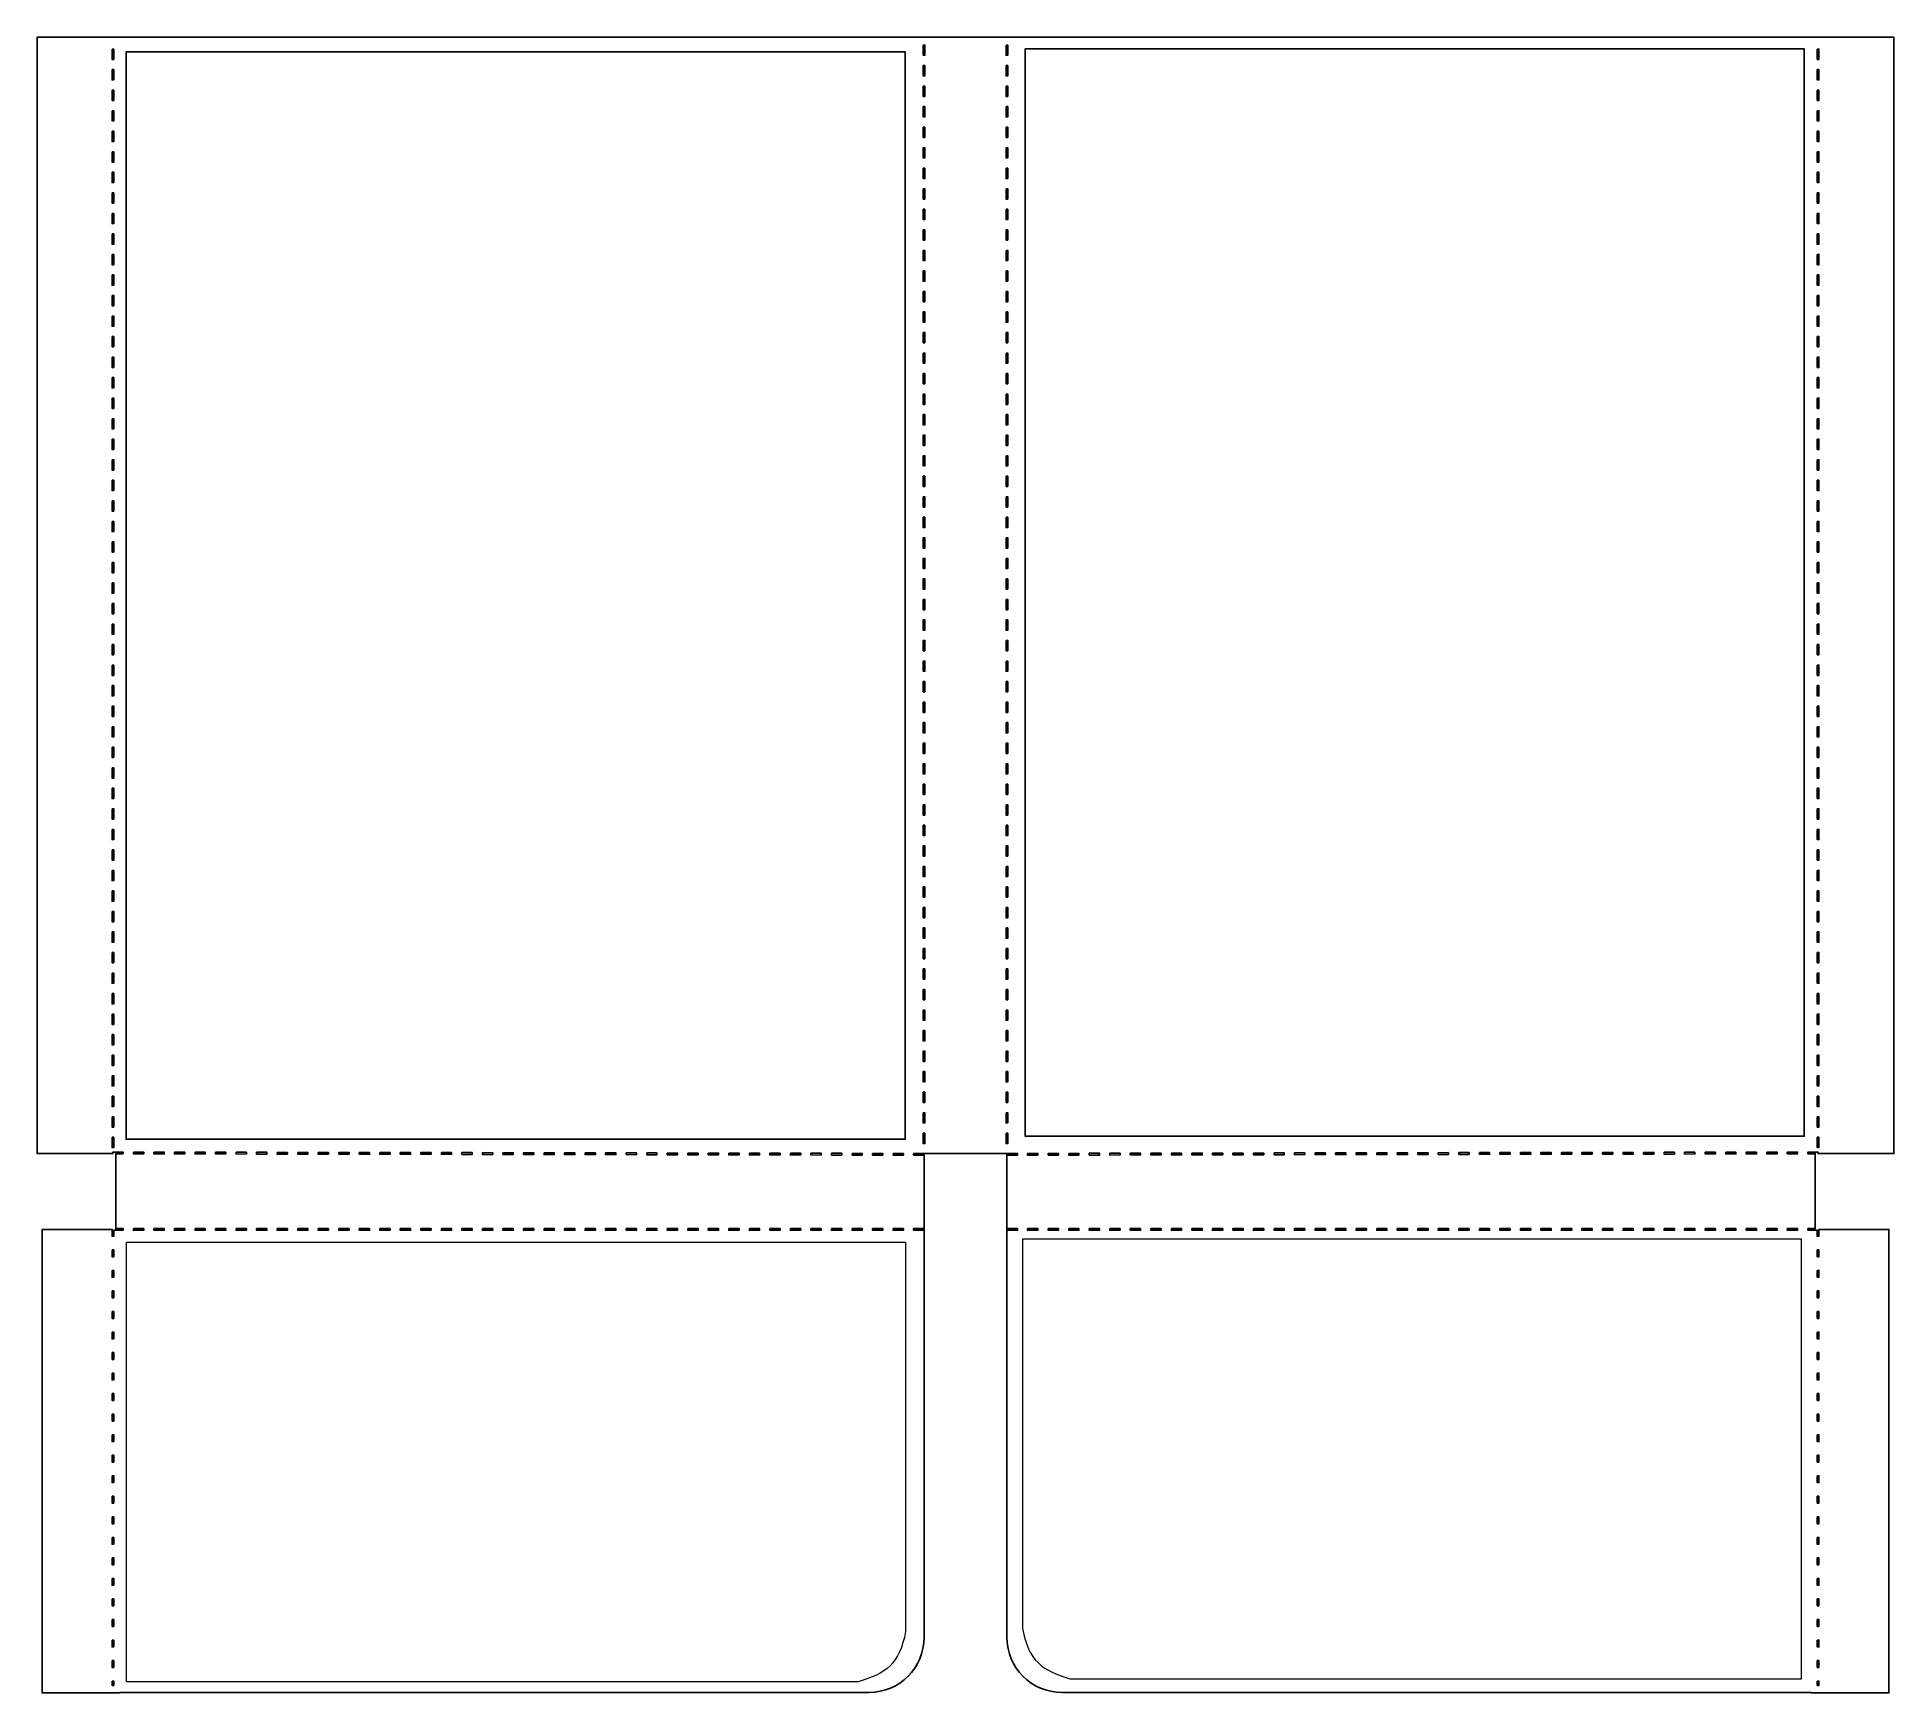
# Model space of a CAD drawing. Header units: centimetres. Extents: x -13.6 to 13.6, y -12.1 to 12.1.
import ezdxf

# ---------------------------------------------------------------- set-up
doc = ezdxf.new("R2010")
doc.units = ezdxf.units.CM
doc.header["$MEASUREMENT"] = 0
doc.layers.add('Layer 1', color=7, linetype='Continuous')

msp = doc.modelspace()

# ---------------------------------------------------------------- linework, layer by layer
at = {"layer": 'Layer 1', "color": 197, "lineweight": 25}
for points, knots in [([(-12.41837, 12.09866), (-12.41837, 12.09866), (-12.41837, 12.09788), (-12.41837, 12.09788), (-12.41837, 12.09788), (-12.41837, 12.09788), (-13.56783, 12.09788), (-13.56783, 12.09788), (-13.56783, 12.09788), (-13.56783, 12.09788), (-13.56783, -4.21654), (-13.56783, -4.21654), (-13.56783, -4.21654), (-13.56783, -4.21654), (-12.46056, -4.21654), (-12.46056, -4.21654), (-12.46056, -4.21654), (-12.46056, -4.21654), (-12.46056, -4.19466), (-12.46056, -4.19466), (-12.46056, -4.19466), (-12.46056, -4.19466), (-12.31053, -4.19544), (-12.31053, -4.19544), (-12.31053, -4.19544), (-12.31053, -4.19544), (-12.31053, -4.22045), (-12.31053, -4.22045), (-12.31053, -4.22045), (-12.31053, -4.22045), (-12.41993, -4.21967), (-12.41993, -4.21967), (-12.41993, -4.21967), (-12.41993, -4.21967), (-12.41993, -5.31287), (-12.41993, -5.31287), (-12.41993, -5.31287), (-12.41993, -5.31287), (-12.31053, -5.31287), (-12.31053, -5.31287), (-12.31053, -5.31287), (-12.31053, -5.31287), (-12.31053, -5.33788), (-12.31053, -5.33788), (-12.31053, -5.33788), (-12.31053, -5.33788), (-12.44806, -5.33788), (-12.44806, -5.33788), (-12.44806, -5.33788), (-12.44806, -5.33788), (-12.44806, -5.4254), (-12.44806, -5.4254), (-12.44806, -5.4254), (-12.44806, -5.4254), (-12.47307, -5.4254), (-12.47307, -5.4254), (-12.47307, -5.4254), (-12.47307, -5.4254), (-12.47307, -5.32538), (-12.47307, -5.32538), (-12.47307, -5.32538), (-12.47307, -5.32538), (-13.49594, -5.32538), (-13.49594, -5.32538), (-13.49594, -5.32538), (-13.49594, -5.32538), (-13.49594, -12.0987), (-13.49594, -12.0987), (-13.49594, -12.0987), (-13.49594, -12.0987), (-12.36289, -12.0987), (-12.36289, -12.0987), (-12.36289, -12.0987), (-12.36289, -12.0987), (-12.36289, -12.09401), (-12.36289, -12.09401), (-12.36289, -12.09401), (-12.36289, -12.09401), (-10.93524, -12.09401), (-10.93524, -12.09401), (-10.93524, -12.09401), (-10.93524, -12.09401), (-10.93524, -12.09245), (-10.93524, -12.09245), (-10.93524, -12.09245), (-10.93524, -12.09245), (-1.40664, -12.09245), (-1.40664, -12.09245), (-1.40664, -12.09245), (-0.96285, -12.09245), (-0.60569, -11.73259), (-0.60569, -11.28603), (-0.60569, -11.28603), (-0.60569, -11.28603), (-0.60569, -7.17265), (-0.60569, -7.17265), (-0.60569, -7.17265), (-0.60569, -7.17265), (-0.60413, -7.17265), (-0.60413, -7.17265), (-0.60413, -7.17265), (-0.60413, -7.17265), (-0.60413, -5.30663), (-0.60413, -5.30663), (-0.60413, -5.30663), (-0.60413, -5.30663), (-0.60569, -5.30663), (-0.60569, -5.30663), (-0.60569, -5.30663), (-0.60569, -5.30663), (-0.60569, -4.21734), (-0.60569, -4.21734), (-0.60569, -4.21734), (-0.60569, -4.21734), (-0.60335, -4.21734), (-0.60335, -4.21734), (-0.60335, -4.21734), (-0.60335, -4.21734), (-0.60335, -4.21578), (-0.60335, -4.21578), (-0.60335, -4.21578), (-0.60335, -4.21578), (-0.53615, -4.21578), (-0.53615, -4.21578), (-0.53615, -4.21578), (-0.53615, -4.21578), (0.53674, -4.21578), (0.53674, -4.21578), (0.53674, -4.21578), (0.53674, -4.21578), (0.60394, -4.21578), (0.60394, -4.21578), (0.60394, -4.21578), (0.60394, -4.21578), (0.60394, -4.21734), (0.60394, -4.21734), (0.60394, -4.21734), (0.60394, -4.21734), (0.60628, -4.21734), (0.60628, -4.21734), (0.60628, -4.21734), (0.60628, -4.21734), (0.60628, -5.30663), (0.60628, -5.30663), (0.60628, -5.30663), (0.60628, -5.30663), (0.60472, -5.30663), (0.60472, -5.30663), (0.60472, -5.30663), (0.60472, -5.30663), (0.60472, -7.17265), (0.60472, -7.17265), (0.60472, -7.17265), (0.60472, -7.17265), (0.60628, -7.17265), (0.60628, -7.17265), (0.60628, -7.17265), (0.60628, -7.17265), (0.60628, -11.28603), (0.60628, -11.28603), (0.60628, -11.28603), (0.60628, -11.73259), (0.96345, -12.09245), (1.40723, -12.09245), (1.40723, -12.09245), (1.40723, -12.09245), (10.93583, -12.09245), (10.93583, -12.09245), (10.93583, -12.09245), (10.93583, -12.09245), (10.93583, -12.09401), (10.93583, -12.09401), (10.93583, -12.09401), (10.93583, -12.09401), (12.36348, -12.09401), (12.36348, -12.09401), (12.36348, -12.09401), (12.36348, -12.09401), (12.36348, -12.0987), (12.36348, -12.0987), (12.36348, -12.0987), (12.36348, -12.0987), (13.49654, -12.0987), (13.49654, -12.0987), (13.49654, -12.0987), (13.49654, -12.0987), (13.49654, -5.32538), (13.49654, -5.32538), (13.49654, -5.32538), (13.49654, -5.32538), (12.47367, -5.32538), (12.47367, -5.32538), (12.47367, -5.32538), (12.47367, -5.32538), (12.47367, -5.4254), (12.47367, -5.4254), (12.47367, -5.4254), (12.47367, -5.4254), (12.44866, -5.4254), (12.44866, -5.4254), (12.44866, -5.4254), (12.44866, -5.4254), (12.44866, -5.33788), (12.44866, -5.33788), (12.44866, -5.33788), (12.44866, -5.33788), (12.31113, -5.33788), (12.31113, -5.33788), (12.31113, -5.33788), (12.31113, -5.33788), (12.31113, -5.31287), (12.31113, -5.31287), (12.31113, -5.31287), (12.31113, -5.31287), (12.42053, -5.31287), (12.42053, -5.31287), (12.42053, -5.31287), (12.42053, -5.31287), (12.42053, -4.21967), (12.42053, -4.21967), (12.42053, -4.21967), (12.42053, -4.21967), (12.31113, -4.22045), (12.31113, -4.22045), (12.31113, -4.22045), (12.31113, -4.22045), (12.31113, -4.19544), (12.31113, -4.19544), (12.31113, -4.19544), (12.31113, -4.19544), (12.46116, -4.19466), (12.46116, -4.19466), (12.46116, -4.19466), (12.46116, -4.19466), (12.46116, -4.21654), (12.46116, -4.21654), (12.46116, -4.21654), (12.46116, -4.21654), (13.56843, -4.21654), (13.56843, -4.21654), (13.56843, -4.21654), (13.56843, -4.21654), (13.56843, 12.09788), (13.56843, 12.09788), (13.56843, 12.09788), (13.56843, 12.09788), (12.41896, 12.09788), (12.41896, 12.09788), (12.41896, 12.09788), (12.41896, 12.09788), (12.41896, 12.09866), (12.41896, 12.09866), (12.41896, 12.09866), (12.41896, 12.09866), (0.60394, 12.09866), (0.60394, 12.09866), (0.60394, 12.09866), (0.60394, 12.09866), (0.60394, 12.0971), (0.60394, 12.0971), (0.60394, 12.0971), (0.60394, 12.0971), (0.53674, 12.0971), (0.53674, 12.0971), (0.53674, 12.0971), (0.53674, 12.0971), (-0.53615, 12.0971), (-0.53615, 12.0971), (-0.53615, 12.0971), (-0.53615, 12.0971), (-0.60335, 12.0971), (-0.60335, 12.0971), (-0.60335, 12.0971), (-0.60335, 12.0971), (-0.60335, 12.09866), (-0.60335, 12.09866), (-0.60335, 12.09866), (-0.60335, 12.09866), (-12.41837, 12.09866), (-12.41837, 12.09866)], [0, 0, 0, 0, 0.01408451, 0.01408451, 0.01408451, 0.01408451, 0.02816901, 0.02816901, 0.02816901, 0.02816901, 0.04225352, 0.04225352, 0.04225352, 0.04225352, 0.05633803, 0.05633803, 0.05633803, 0.05633803, 0.07042254, 0.07042254, 0.07042254, 0.07042254, 0.08450704, 0.08450704, 0.08450704, 0.08450704, 0.09859155, 0.09859155, 0.09859155, 0.09859155, 0.11267606, 0.11267606, 0.11267606, 0.11267606, 0.12676056, 0.12676056, 0.12676056, 0.12676056, 0.14084507, 0.14084507, 0.14084507, 0.14084507, 0.15492958, 0.15492958, 0.15492958, 0.15492958, 0.16901408, 0.16901408, 0.16901408, 0.16901408, 0.18309859, 0.18309859, 0.18309859, 0.18309859, 0.1971831, 0.1971831, 0.1971831, 0.1971831, 0.21126761, 0.21126761, 0.21126761, 0.21126761, 0.22535211, 0.22535211, 0.22535211, 0.22535211, 0.23943662, 0.23943662, 0.23943662, 0.23943662, 0.25352113, 0.25352113, 0.25352113, 0.25352113, 0.26760563, 0.26760563, 0.26760563, 0.26760563, 0.28169014, 0.28169014, 0.28169014, 0.28169014, 0.29577465, 0.29577465, 0.29577465, 0.29577465, 0.30985915, 0.30985915, 0.30985915, 0.30985915, 0.32394366, 0.32394366, 0.32394366, 0.32394366, 0.33802817, 0.33802817, 0.33802817, 0.33802817, 0.35211268, 0.35211268, 0.35211268, 0.35211268, 0.36619718, 0.36619718, 0.36619718, 0.36619718, 0.38028169, 0.38028169, 0.38028169, 0.38028169, 0.3943662, 0.3943662, 0.3943662, 0.3943662, 0.4084507, 0.4084507, 0.4084507, 0.4084507, 0.42253521, 0.42253521, 0.42253521, 0.42253521, 0.43661972, 0.43661972, 0.43661972, 0.43661972, 0.45070423, 0.45070423, 0.45070423, 0.45070423, 0.46478873, 0.46478873, 0.46478873, 0.46478873, 0.47887324, 0.47887324, 0.47887324, 0.47887324, 0.49295775, 0.49295775, 0.49295775, 0.49295775, 0.50704225, 0.50704225, 0.50704225, 0.50704225, 0.52112676, 0.52112676, 0.52112676, 0.52112676, 0.53521127, 0.53521127, 0.53521127, 0.53521127, 0.54929577, 0.54929577, 0.54929577, 0.54929577, 0.56338028, 0.56338028, 0.56338028, 0.56338028, 0.57746479, 0.57746479, 0.57746479, 0.57746479, 0.5915493, 0.5915493, 0.5915493, 0.5915493, 0.6056338, 0.6056338, 0.6056338, 0.6056338, 0.61971831, 0.61971831, 0.61971831, 0.61971831, 0.63380282, 0.63380282, 0.63380282, 0.63380282, 0.64788732, 0.64788732, 0.64788732, 0.64788732, 0.66197183, 0.66197183, 0.66197183, 0.66197183, 0.67605634, 0.67605634, 0.67605634, 0.67605634, 0.69014085, 0.69014085, 0.69014085, 0.69014085, 0.70422535, 0.70422535, 0.70422535, 0.70422535, 0.71830986, 0.71830986, 0.71830986, 0.71830986, 0.73239437, 0.73239437, 0.73239437, 0.73239437, 0.74647887, 0.74647887, 0.74647887, 0.74647887, 0.76056338, 0.76056338, 0.76056338, 0.76056338, 0.77464789, 0.77464789, 0.77464789, 0.77464789, 0.78873239, 0.78873239, 0.78873239, 0.78873239, 0.8028169, 0.8028169, 0.8028169, 0.8028169, 0.81690141, 0.81690141, 0.81690141, 0.81690141, 0.83098592, 0.83098592, 0.83098592, 0.83098592, 0.84507042, 0.84507042, 0.84507042, 0.84507042, 0.85915493, 0.85915493, 0.85915493, 0.85915493, 0.87323944, 0.87323944, 0.87323944, 0.87323944, 0.88732394, 0.88732394, 0.88732394, 0.88732394, 0.90140845, 0.90140845, 0.90140845, 0.90140845, 0.91549296, 0.91549296, 0.91549296, 0.91549296, 0.92957746, 0.92957746, 0.92957746, 0.92957746, 0.94366197, 0.94366197, 0.94366197, 0.94366197, 0.95774648, 0.95774648, 0.95774648, 0.95774648, 0.97183099, 0.97183099, 0.97183099, 0.97183099, 1, 1, 1, 1]), ([(-0.6182, 11.98301), (-0.6182, 11.98301), (-0.59319, 11.98301), (-0.59319, 11.98301), (-0.59319, 11.98301), (-0.59319, 11.98301), (-0.59319, 11.83298), (-0.59319, 11.83298), (-0.59319, 11.83298), (-0.59319, 11.83298), (-0.6182, 11.83298), (-0.6182, 11.83298), (-0.6182, 11.83298), (-0.6182, 11.83298), (-0.6182, 11.98301), (-0.6182, 11.98301)], [0, 0, 0, 0, 0.2, 0.2, 0.2, 0.2, 0.4, 0.4, 0.4, 0.4, 0.6, 0.6, 0.6, 0.6, 1, 1, 1, 1]), ([(0.59378, 11.98301), (0.59378, 11.98301), (0.61879, 11.98301), (0.61879, 11.98301), (0.61879, 11.98301), (0.61879, 11.98301), (0.61879, 11.83298), (0.61879, 11.83298), (0.61879, 11.83298), (0.61879, 11.83298), (0.59378, 11.83298), (0.59378, 11.83298), (0.59378, 11.83298), (0.59378, 11.83298), (0.59378, 11.98301), (0.59378, 11.98301)], [0, 0, 0, 0, 0.2, 0.2, 0.2, 0.2, 0.4, 0.4, 0.4, 0.4, 0.6, 0.6, 0.6, 0.6, 1, 1, 1, 1]), ([(-12.47307, 11.92363), (-12.47307, 11.92363), (-12.44806, 11.92363), (-12.44806, 11.92363), (-12.44806, 11.92363), (-12.44806, 11.92363), (-12.44806, 11.7736), (-12.44806, 11.7736), (-12.44806, 11.7736), (-12.44806, 11.7736), (-12.47307, 11.7736), (-12.47307, 11.7736), (-12.47307, 11.7736), (-12.47307, 11.7736), (-12.47307, 11.92363), (-12.47307, 11.92363)], [0, 0, 0, 0, 0.2, 0.2, 0.2, 0.2, 0.4, 0.4, 0.4, 0.4, 0.6, 0.6, 0.6, 0.6, 1, 1, 1, 1]), ([(-0.6182, 11.68295), (-0.6182, 11.68295), (-0.59319, 11.68295), (-0.59319, 11.68295), (-0.59319, 11.68295), (-0.59319, 11.68295), (-0.59319, 11.53292), (-0.59319, 11.53292), (-0.59319, 11.53292), (-0.59319, 11.53292), (-0.6182, 11.53292), (-0.6182, 11.53292), (-0.6182, 11.53292), (-0.6182, 11.53292), (-0.6182, 11.68295), (-0.6182, 11.68295)], [0, 0, 0, 0, 0.2, 0.2, 0.2, 0.2, 0.4, 0.4, 0.4, 0.4, 0.6, 0.6, 0.6, 0.6, 1, 1, 1, 1]), ([(0.59378, 11.68295), (0.59378, 11.68295), (0.61879, 11.68295), (0.61879, 11.68295), (0.61879, 11.68295), (0.61879, 11.68295), (0.61879, 11.53292), (0.61879, 11.53292), (0.61879, 11.53292), (0.61879, 11.53292), (0.59378, 11.53292), (0.59378, 11.53292), (0.59378, 11.53292), (0.59378, 11.53292), (0.59378, 11.68295), (0.59378, 11.68295)], [0, 0, 0, 0, 0.2, 0.2, 0.2, 0.2, 0.4, 0.4, 0.4, 0.4, 0.6, 0.6, 0.6, 0.6, 1, 1, 1, 1]), ([(12.44866, 11.92363), (12.44866, 11.92363), (12.47367, 11.92363), (12.47367, 11.92363), (12.47367, 11.92363), (12.47367, 11.92363), (12.47367, 11.7736), (12.47367, 11.7736), (12.47367, 11.7736), (12.47367, 11.7736), (12.44866, 11.7736), (12.44866, 11.7736), (12.44866, 11.7736), (12.44866, 11.7736), (12.44866, 11.92363), (12.44866, 11.92363)], [0, 0, 0, 0, 0.2, 0.2, 0.2, 0.2, 0.4, 0.4, 0.4, 0.4, 0.6, 0.6, 0.6, 0.6, 1, 1, 1, 1]), ([(-12.47307, 11.62356), (-12.47307, 11.62356), (-12.44806, 11.62356), (-12.44806, 11.62356), (-12.44806, 11.62356), (-12.44806, 11.62356), (-12.44806, 11.47353), (-12.44806, 11.47353), (-12.44806, 11.47353), (-12.44806, 11.47353), (-12.47307, 11.47353), (-12.47307, 11.47353), (-12.47307, 11.47353), (-12.47307, 11.47353), (-12.47307, 11.62356), (-12.47307, 11.62356)], [0, 0, 0, 0, 0.2, 0.2, 0.2, 0.2, 0.4, 0.4, 0.4, 0.4, 0.6, 0.6, 0.6, 0.6, 1, 1, 1, 1]), ([(12.44866, 11.62356), (12.44866, 11.62356), (12.47367, 11.62356), (12.47367, 11.62356), (12.47367, 11.62356), (12.47367, 11.62356), (12.47367, 11.47353), (12.47367, 11.47353), (12.47367, 11.47353), (12.47367, 11.47353), (12.44866, 11.47353), (12.44866, 11.47353), (12.44866, 11.47353), (12.44866, 11.47353), (12.44866, 11.62356), (12.44866, 11.62356)], [0, 0, 0, 0, 0.2, 0.2, 0.2, 0.2, 0.4, 0.4, 0.4, 0.4, 0.6, 0.6, 0.6, 0.6, 1, 1, 1, 1]), ([(-12.47307, 11.3235), (-12.47307, 11.3235), (-12.44806, 11.3235), (-12.44806, 11.3235), (-12.44806, 11.3235), (-12.44806, 11.3235), (-12.44806, 11.17347), (-12.44806, 11.17347), (-12.44806, 11.17347), (-12.44806, 11.17347), (-12.47307, 11.17347), (-12.47307, 11.17347), (-12.47307, 11.17347), (-12.47307, 11.17347), (-12.47307, 11.3235), (-12.47307, 11.3235)], [0, 0, 0, 0, 0.2, 0.2, 0.2, 0.2, 0.4, 0.4, 0.4, 0.4, 0.6, 0.6, 0.6, 0.6, 1, 1, 1, 1]), ([(-0.6182, 11.38289), (-0.6182, 11.38289), (-0.59319, 11.38289), (-0.59319, 11.38289), (-0.59319, 11.38289), (-0.59319, 11.38289), (-0.59319, 11.23286), (-0.59319, 11.23286), (-0.59319, 11.23286), (-0.59319, 11.23286), (-0.6182, 11.23286), (-0.6182, 11.23286), (-0.6182, 11.23286), (-0.6182, 11.23286), (-0.6182, 11.38289), (-0.6182, 11.38289)], [0, 0, 0, 0, 0.2, 0.2, 0.2, 0.2, 0.4, 0.4, 0.4, 0.4, 0.6, 0.6, 0.6, 0.6, 1, 1, 1, 1]), ([(0.59378, 11.38289), (0.59378, 11.38289), (0.61879, 11.38289), (0.61879, 11.38289), (0.61879, 11.38289), (0.61879, 11.38289), (0.61879, 11.23286), (0.61879, 11.23286), (0.61879, 11.23286), (0.61879, 11.23286), (0.59378, 11.23286), (0.59378, 11.23286), (0.59378, 11.23286), (0.59378, 11.23286), (0.59378, 11.38289), (0.59378, 11.38289)], [0, 0, 0, 0, 0.2, 0.2, 0.2, 0.2, 0.4, 0.4, 0.4, 0.4, 0.6, 0.6, 0.6, 0.6, 1, 1, 1, 1]), ([(12.44866, 11.3235), (12.44866, 11.3235), (12.47367, 11.3235), (12.47367, 11.3235), (12.47367, 11.3235), (12.47367, 11.3235), (12.47367, 11.17347), (12.47367, 11.17347), (12.47367, 11.17347), (12.47367, 11.17347), (12.44866, 11.17347), (12.44866, 11.17347), (12.44866, 11.17347), (12.44866, 11.17347), (12.44866, 11.3235), (12.44866, 11.3235)], [0, 0, 0, 0, 0.2, 0.2, 0.2, 0.2, 0.4, 0.4, 0.4, 0.4, 0.6, 0.6, 0.6, 0.6, 1, 1, 1, 1]), ([(-12.47307, 11.02343), (-12.47307, 11.02343), (-12.44806, 11.02343), (-12.44806, 11.02343), (-12.44806, 11.02343), (-12.44806, 11.02343), (-12.44806, 10.8734), (-12.44806, 10.8734), (-12.44806, 10.8734), (-12.44806, 10.8734), (-12.47307, 10.8734), (-12.47307, 10.8734), (-12.47307, 10.8734), (-12.47307, 10.8734), (-12.47307, 11.02343), (-12.47307, 11.02343)], [0, 0, 0, 0, 0.2, 0.2, 0.2, 0.2, 0.4, 0.4, 0.4, 0.4, 0.6, 0.6, 0.6, 0.6, 1, 1, 1, 1]), ([(-0.6182, 11.08282), (-0.6182, 11.08282), (-0.59319, 11.08282), (-0.59319, 11.08282), (-0.59319, 11.08282), (-0.59319, 11.08282), (-0.59319, 10.93279), (-0.59319, 10.93279), (-0.59319, 10.93279), (-0.59319, 10.93279), (-0.6182, 10.93279), (-0.6182, 10.93279), (-0.6182, 10.93279), (-0.6182, 10.93279), (-0.6182, 11.08282), (-0.6182, 11.08282)], [0, 0, 0, 0, 0.2, 0.2, 0.2, 0.2, 0.4, 0.4, 0.4, 0.4, 0.6, 0.6, 0.6, 0.6, 1, 1, 1, 1]), ([(0.59378, 11.08282), (0.59378, 11.08282), (0.61879, 11.08282), (0.61879, 11.08282), (0.61879, 11.08282), (0.61879, 11.08282), (0.61879, 10.93279), (0.61879, 10.93279), (0.61879, 10.93279), (0.61879, 10.93279), (0.59378, 10.93279), (0.59378, 10.93279), (0.59378, 10.93279), (0.59378, 10.93279), (0.59378, 11.08282), (0.59378, 11.08282)], [0, 0, 0, 0, 0.2, 0.2, 0.2, 0.2, 0.4, 0.4, 0.4, 0.4, 0.6, 0.6, 0.6, 0.6, 1, 1, 1, 1]), ([(12.44866, 11.02343), (12.44866, 11.02343), (12.47367, 11.02343), (12.47367, 11.02343), (12.47367, 11.02343), (12.47367, 11.02343), (12.47367, 10.8734), (12.47367, 10.8734), (12.47367, 10.8734), (12.47367, 10.8734), (12.44866, 10.8734), (12.44866, 10.8734), (12.44866, 10.8734), (12.44866, 10.8734), (12.44866, 11.02343), (12.44866, 11.02343)], [0, 0, 0, 0, 0.2, 0.2, 0.2, 0.2, 0.4, 0.4, 0.4, 0.4, 0.6, 0.6, 0.6, 0.6, 1, 1, 1, 1]), ([(-12.47307, 10.72337), (-12.47307, 10.72337), (-12.44806, 10.72337), (-12.44806, 10.72337), (-12.44806, 10.72337), (-12.44806, 10.72337), (-12.44806, 10.57334), (-12.44806, 10.57334), (-12.44806, 10.57334), (-12.44806, 10.57334), (-12.47307, 10.57334), (-12.47307, 10.57334), (-12.47307, 10.57334), (-12.47307, 10.57334), (-12.47307, 10.72337), (-12.47307, 10.72337)], [0, 0, 0, 0, 0.2, 0.2, 0.2, 0.2, 0.4, 0.4, 0.4, 0.4, 0.6, 0.6, 0.6, 0.6, 1, 1, 1, 1]), ([(-0.6182, 10.78276), (-0.6182, 10.78276), (-0.59319, 10.78276), (-0.59319, 10.78276), (-0.59319, 10.78276), (-0.59319, 10.78276), (-0.59319, 10.63273), (-0.59319, 10.63273), (-0.59319, 10.63273), (-0.59319, 10.63273), (-0.6182, 10.63273), (-0.6182, 10.63273), (-0.6182, 10.63273), (-0.6182, 10.63273), (-0.6182, 10.78276), (-0.6182, 10.78276)], [0, 0, 0, 0, 0.2, 0.2, 0.2, 0.2, 0.4, 0.4, 0.4, 0.4, 0.6, 0.6, 0.6, 0.6, 1, 1, 1, 1]), ([(0.59378, 10.78276), (0.59378, 10.78276), (0.61879, 10.78276), (0.61879, 10.78276), (0.61879, 10.78276), (0.61879, 10.78276), (0.61879, 10.63273), (0.61879, 10.63273), (0.61879, 10.63273), (0.61879, 10.63273), (0.59378, 10.63273), (0.59378, 10.63273), (0.59378, 10.63273), (0.59378, 10.63273), (0.59378, 10.78276), (0.59378, 10.78276)], [0, 0, 0, 0, 0.2, 0.2, 0.2, 0.2, 0.4, 0.4, 0.4, 0.4, 0.6, 0.6, 0.6, 0.6, 1, 1, 1, 1]), ([(12.44866, 10.72337), (12.44866, 10.72337), (12.47367, 10.72337), (12.47367, 10.72337), (12.47367, 10.72337), (12.47367, 10.72337), (12.47367, 10.57334), (12.47367, 10.57334), (12.47367, 10.57334), (12.47367, 10.57334), (12.44866, 10.57334), (12.44866, 10.57334), (12.44866, 10.57334), (12.44866, 10.57334), (12.44866, 10.72337), (12.44866, 10.72337)], [0, 0, 0, 0, 0.2, 0.2, 0.2, 0.2, 0.4, 0.4, 0.4, 0.4, 0.6, 0.6, 0.6, 0.6, 1, 1, 1, 1]), ([(-12.47307, 10.42331), (-12.47307, 10.42331), (-12.44806, 10.42331), (-12.44806, 10.42331), (-12.44806, 10.42331), (-12.44806, 10.42331), (-12.44806, 10.27328), (-12.44806, 10.27328), (-12.44806, 10.27328), (-12.44806, 10.27328), (-12.47307, 10.27328), (-12.47307, 10.27328), (-12.47307, 10.27328), (-12.47307, 10.27328), (-12.47307, 10.42331), (-12.47307, 10.42331)], [0, 0, 0, 0, 0.2, 0.2, 0.2, 0.2, 0.4, 0.4, 0.4, 0.4, 0.6, 0.6, 0.6, 0.6, 1, 1, 1, 1]), ([(-0.6182, 10.48269), (-0.6182, 10.48269), (-0.59319, 10.48269), (-0.59319, 10.48269), (-0.59319, 10.48269), (-0.59319, 10.48269), (-0.59319, 10.33266), (-0.59319, 10.33266), (-0.59319, 10.33266), (-0.59319, 10.33266), (-0.6182, 10.33266), (-0.6182, 10.33266), (-0.6182, 10.33266), (-0.6182, 10.33266), (-0.6182, 10.48269), (-0.6182, 10.48269)], [0, 0, 0, 0, 0.2, 0.2, 0.2, 0.2, 0.4, 0.4, 0.4, 0.4, 0.6, 0.6, 0.6, 0.6, 1, 1, 1, 1]), ([(0.59378, 10.48269), (0.59378, 10.48269), (0.61879, 10.48269), (0.61879, 10.48269), (0.61879, 10.48269), (0.61879, 10.48269), (0.61879, 10.33266), (0.61879, 10.33266), (0.61879, 10.33266), (0.61879, 10.33266), (0.59378, 10.33266), (0.59378, 10.33266), (0.59378, 10.33266), (0.59378, 10.33266), (0.59378, 10.48269), (0.59378, 10.48269)], [0, 0, 0, 0, 0.2, 0.2, 0.2, 0.2, 0.4, 0.4, 0.4, 0.4, 0.6, 0.6, 0.6, 0.6, 1, 1, 1, 1]), ([(12.44866, 10.42331), (12.44866, 10.42331), (12.47367, 10.42331), (12.47367, 10.42331), (12.47367, 10.42331), (12.47367, 10.42331), (12.47367, 10.27328), (12.47367, 10.27328), (12.47367, 10.27328), (12.47367, 10.27328), (12.44866, 10.27328), (12.44866, 10.27328), (12.44866, 10.27328), (12.44866, 10.27328), (12.44866, 10.42331), (12.44866, 10.42331)], [0, 0, 0, 0, 0.2, 0.2, 0.2, 0.2, 0.4, 0.4, 0.4, 0.4, 0.6, 0.6, 0.6, 0.6, 1, 1, 1, 1]), ([(-12.47307, 10.12324), (-12.47307, 10.12324), (-12.44806, 10.12324), (-12.44806, 10.12324), (-12.44806, 10.12324), (-12.44806, 10.12324), (-12.44806, 9.97321), (-12.44806, 9.97321), (-12.44806, 9.97321), (-12.44806, 9.97321), (-12.47307, 9.97321), (-12.47307, 9.97321), (-12.47307, 9.97321), (-12.47307, 9.97321), (-12.47307, 10.12324), (-12.47307, 10.12324)], [0, 0, 0, 0, 0.2, 0.2, 0.2, 0.2, 0.4, 0.4, 0.4, 0.4, 0.6, 0.6, 0.6, 0.6, 1, 1, 1, 1]), ([(-0.6182, 10.18263), (-0.6182, 10.18263), (-0.59319, 10.18263), (-0.59319, 10.18263), (-0.59319, 10.18263), (-0.59319, 10.18263), (-0.59319, 10.0326), (-0.59319, 10.0326), (-0.59319, 10.0326), (-0.59319, 10.0326), (-0.6182, 10.0326), (-0.6182, 10.0326), (-0.6182, 10.0326), (-0.6182, 10.0326), (-0.6182, 10.18263), (-0.6182, 10.18263)], [0, 0, 0, 0, 0.2, 0.2, 0.2, 0.2, 0.4, 0.4, 0.4, 0.4, 0.6, 0.6, 0.6, 0.6, 1, 1, 1, 1]), ([(0.59378, 10.18263), (0.59378, 10.18263), (0.61879, 10.18263), (0.61879, 10.18263), (0.61879, 10.18263), (0.61879, 10.18263), (0.61879, 10.0326), (0.61879, 10.0326), (0.61879, 10.0326), (0.61879, 10.0326), (0.59378, 10.0326), (0.59378, 10.0326), (0.59378, 10.0326), (0.59378, 10.0326), (0.59378, 10.18263), (0.59378, 10.18263)], [0, 0, 0, 0, 0.2, 0.2, 0.2, 0.2, 0.4, 0.4, 0.4, 0.4, 0.6, 0.6, 0.6, 0.6, 1, 1, 1, 1]), ([(12.44866, 10.12324), (12.44866, 10.12324), (12.47367, 10.12324), (12.47367, 10.12324), (12.47367, 10.12324), (12.47367, 10.12324), (12.47367, 9.97321), (12.47367, 9.97321), (12.47367, 9.97321), (12.47367, 9.97321), (12.44866, 9.97321), (12.44866, 9.97321), (12.44866, 9.97321), (12.44866, 9.97321), (12.44866, 10.12324), (12.44866, 10.12324)], [0, 0, 0, 0, 0.2, 0.2, 0.2, 0.2, 0.4, 0.4, 0.4, 0.4, 0.6, 0.6, 0.6, 0.6, 1, 1, 1, 1]), ([(-12.47307, 9.82318), (-12.47307, 9.82318), (-12.44806, 9.82318), (-12.44806, 9.82318), (-12.44806, 9.82318), (-12.44806, 9.82318), (-12.44806, 9.67315), (-12.44806, 9.67315), (-12.44806, 9.67315), (-12.44806, 9.67315), (-12.47307, 9.67315), (-12.47307, 9.67315), (-12.47307, 9.67315), (-12.47307, 9.67315), (-12.47307, 9.82318), (-12.47307, 9.82318)], [0, 0, 0, 0, 0.2, 0.2, 0.2, 0.2, 0.4, 0.4, 0.4, 0.4, 0.6, 0.6, 0.6, 0.6, 1, 1, 1, 1]), ([(-0.6182, 9.88257), (-0.6182, 9.88257), (-0.59319, 9.88257), (-0.59319, 9.88257), (-0.59319, 9.88257), (-0.59319, 9.88257), (-0.59319, 9.73254), (-0.59319, 9.73254), (-0.59319, 9.73254), (-0.59319, 9.73254), (-0.6182, 9.73254), (-0.6182, 9.73254), (-0.6182, 9.73254), (-0.6182, 9.73254), (-0.6182, 9.88257), (-0.6182, 9.88257)], [0, 0, 0, 0, 0.2, 0.2, 0.2, 0.2, 0.4, 0.4, 0.4, 0.4, 0.6, 0.6, 0.6, 0.6, 1, 1, 1, 1]), ([(0.59378, 9.88257), (0.59378, 9.88257), (0.61879, 9.88257), (0.61879, 9.88257), (0.61879, 9.88257), (0.61879, 9.88257), (0.61879, 9.73254), (0.61879, 9.73254), (0.61879, 9.73254), (0.61879, 9.73254), (0.59378, 9.73254), (0.59378, 9.73254), (0.59378, 9.73254), (0.59378, 9.73254), (0.59378, 9.88257), (0.59378, 9.88257)], [0, 0, 0, 0, 0.2, 0.2, 0.2, 0.2, 0.4, 0.4, 0.4, 0.4, 0.6, 0.6, 0.6, 0.6, 1, 1, 1, 1]), ([(12.44866, 9.82318), (12.44866, 9.82318), (12.47367, 9.82318), (12.47367, 9.82318), (12.47367, 9.82318), (12.47367, 9.82318), (12.47367, 9.67315), (12.47367, 9.67315), (12.47367, 9.67315), (12.47367, 9.67315), (12.44866, 9.67315), (12.44866, 9.67315), (12.44866, 9.67315), (12.44866, 9.67315), (12.44866, 9.82318), (12.44866, 9.82318)], [0, 0, 0, 0, 0.2, 0.2, 0.2, 0.2, 0.4, 0.4, 0.4, 0.4, 0.6, 0.6, 0.6, 0.6, 1, 1, 1, 1]), ([(-12.47307, 9.52311), (-12.47307, 9.52311), (-12.44806, 9.52311), (-12.44806, 9.52311), (-12.44806, 9.52311), (-12.44806, 9.52311), (-12.44806, 9.37308), (-12.44806, 9.37308), (-12.44806, 9.37308), (-12.44806, 9.37308), (-12.47307, 9.37308), (-12.47307, 9.37308), (-12.47307, 9.37308), (-12.47307, 9.37308), (-12.47307, 9.52311), (-12.47307, 9.52311)], [0, 0, 0, 0, 0.2, 0.2, 0.2, 0.2, 0.4, 0.4, 0.4, 0.4, 0.6, 0.6, 0.6, 0.6, 1, 1, 1, 1]), ([(-0.6182, 9.5825), (-0.6182, 9.5825), (-0.59319, 9.5825), (-0.59319, 9.5825), (-0.59319, 9.5825), (-0.59319, 9.5825), (-0.59319, 9.43247), (-0.59319, 9.43247), (-0.59319, 9.43247), (-0.59319, 9.43247), (-0.6182, 9.43247), (-0.6182, 9.43247), (-0.6182, 9.43247), (-0.6182, 9.43247), (-0.6182, 9.5825), (-0.6182, 9.5825)], [0, 0, 0, 0, 0.2, 0.2, 0.2, 0.2, 0.4, 0.4, 0.4, 0.4, 0.6, 0.6, 0.6, 0.6, 1, 1, 1, 1]), ([(0.59378, 9.5825), (0.59378, 9.5825), (0.61879, 9.5825), (0.61879, 9.5825), (0.61879, 9.5825), (0.61879, 9.5825), (0.61879, 9.43247), (0.61879, 9.43247), (0.61879, 9.43247), (0.61879, 9.43247), (0.59378, 9.43247), (0.59378, 9.43247), (0.59378, 9.43247), (0.59378, 9.43247), (0.59378, 9.5825), (0.59378, 9.5825)], [0, 0, 0, 0, 0.2, 0.2, 0.2, 0.2, 0.4, 0.4, 0.4, 0.4, 0.6, 0.6, 0.6, 0.6, 1, 1, 1, 1]), ([(12.44866, 9.52311), (12.44866, 9.52311), (12.47367, 9.52311), (12.47367, 9.52311), (12.47367, 9.52311), (12.47367, 9.52311), (12.47367, 9.37308), (12.47367, 9.37308), (12.47367, 9.37308), (12.47367, 9.37308), (12.44866, 9.37308), (12.44866, 9.37308), (12.44866, 9.37308), (12.44866, 9.37308), (12.44866, 9.52311), (12.44866, 9.52311)], [0, 0, 0, 0, 0.2, 0.2, 0.2, 0.2, 0.4, 0.4, 0.4, 0.4, 0.6, 0.6, 0.6, 0.6, 1, 1, 1, 1]), ([(-0.6182, 9.28244), (-0.6182, 9.28244), (-0.59319, 9.28244), (-0.59319, 9.28244), (-0.59319, 9.28244), (-0.59319, 9.28244), (-0.59319, 9.13241), (-0.59319, 9.13241), (-0.59319, 9.13241), (-0.59319, 9.13241), (-0.6182, 9.13241), (-0.6182, 9.13241), (-0.6182, 9.13241), (-0.6182, 9.13241), (-0.6182, 9.28244), (-0.6182, 9.28244)], [0, 0, 0, 0, 0.2, 0.2, 0.2, 0.2, 0.4, 0.4, 0.4, 0.4, 0.6, 0.6, 0.6, 0.6, 1, 1, 1, 1]), ([(0.59378, 9.28244), (0.59378, 9.28244), (0.61879, 9.28244), (0.61879, 9.28244), (0.61879, 9.28244), (0.61879, 9.28244), (0.61879, 9.13241), (0.61879, 9.13241), (0.61879, 9.13241), (0.61879, 9.13241), (0.59378, 9.13241), (0.59378, 9.13241), (0.59378, 9.13241), (0.59378, 9.13241), (0.59378, 9.28244), (0.59378, 9.28244)], [0, 0, 0, 0, 0.2, 0.2, 0.2, 0.2, 0.4, 0.4, 0.4, 0.4, 0.6, 0.6, 0.6, 0.6, 1, 1, 1, 1]), ([(-12.47307, 9.22305), (-12.47307, 9.22305), (-12.44806, 9.22305), (-12.44806, 9.22305), (-12.44806, 9.22305), (-12.44806, 9.22305), (-12.44806, 9.07302), (-12.44806, 9.07302), (-12.44806, 9.07302), (-12.44806, 9.07302), (-12.47307, 9.07302), (-12.47307, 9.07302), (-12.47307, 9.07302), (-12.47307, 9.07302), (-12.47307, 9.22305), (-12.47307, 9.22305)], [0, 0, 0, 0, 0.2, 0.2, 0.2, 0.2, 0.4, 0.4, 0.4, 0.4, 0.6, 0.6, 0.6, 0.6, 1, 1, 1, 1]), ([(-0.6182, 8.98237), (-0.6182, 8.98237), (-0.59319, 8.98237), (-0.59319, 8.98237), (-0.59319, 8.98237), (-0.59319, 8.98237), (-0.59319, 8.83234), (-0.59319, 8.83234), (-0.59319, 8.83234), (-0.59319, 8.83234), (-0.6182, 8.83234), (-0.6182, 8.83234), (-0.6182, 8.83234), (-0.6182, 8.83234), (-0.6182, 8.98237), (-0.6182, 8.98237)], [0, 0, 0, 0, 0.2, 0.2, 0.2, 0.2, 0.4, 0.4, 0.4, 0.4, 0.6, 0.6, 0.6, 0.6, 1, 1, 1, 1]), ([(0.59378, 8.98237), (0.59378, 8.98237), (0.61879, 8.98237), (0.61879, 8.98237), (0.61879, 8.98237), (0.61879, 8.98237), (0.61879, 8.83234), (0.61879, 8.83234), (0.61879, 8.83234), (0.61879, 8.83234), (0.59378, 8.83234), (0.59378, 8.83234), (0.59378, 8.83234), (0.59378, 8.83234), (0.59378, 8.98237), (0.59378, 8.98237)], [0, 0, 0, 0, 0.2, 0.2, 0.2, 0.2, 0.4, 0.4, 0.4, 0.4, 0.6, 0.6, 0.6, 0.6, 1, 1, 1, 1]), ([(12.44866, 9.22305), (12.44866, 9.22305), (12.47367, 9.22305), (12.47367, 9.22305), (12.47367, 9.22305), (12.47367, 9.22305), (12.47367, 9.07302), (12.47367, 9.07302), (12.47367, 9.07302), (12.47367, 9.07302), (12.44866, 9.07302), (12.44866, 9.07302), (12.44866, 9.07302), (12.44866, 9.07302), (12.44866, 9.22305), (12.44866, 9.22305)], [0, 0, 0, 0, 0.2, 0.2, 0.2, 0.2, 0.4, 0.4, 0.4, 0.4, 0.6, 0.6, 0.6, 0.6, 1, 1, 1, 1]), ([(-12.47307, 8.92299), (-12.47307, 8.92299), (-12.44806, 8.92299), (-12.44806, 8.92299), (-12.44806, 8.92299), (-12.44806, 8.92299), (-12.44806, 8.77296), (-12.44806, 8.77296), (-12.44806, 8.77296), (-12.44806, 8.77296), (-12.47307, 8.77296), (-12.47307, 8.77296), (-12.47307, 8.77296), (-12.47307, 8.77296), (-12.47307, 8.92299), (-12.47307, 8.92299)], [0, 0, 0, 0, 0.2, 0.2, 0.2, 0.2, 0.4, 0.4, 0.4, 0.4, 0.6, 0.6, 0.6, 0.6, 1, 1, 1, 1]), ([(12.44866, 8.92299), (12.44866, 8.92299), (12.47367, 8.92299), (12.47367, 8.92299), (12.47367, 8.92299), (12.47367, 8.92299), (12.47367, 8.77296), (12.47367, 8.77296), (12.47367, 8.77296), (12.47367, 8.77296), (12.44866, 8.77296), (12.44866, 8.77296), (12.44866, 8.77296), (12.44866, 8.77296), (12.44866, 8.92299), (12.44866, 8.92299)], [0, 0, 0, 0, 0.2, 0.2, 0.2, 0.2, 0.4, 0.4, 0.4, 0.4, 0.6, 0.6, 0.6, 0.6, 1, 1, 1, 1]), ([(-12.47307, 8.62292), (-12.47307, 8.62292), (-12.44806, 8.62292), (-12.44806, 8.62292), (-12.44806, 8.62292), (-12.44806, 8.62292), (-12.44806, 8.47289), (-12.44806, 8.47289), (-12.44806, 8.47289), (-12.44806, 8.47289), (-12.47307, 8.47289), (-12.47307, 8.47289), (-12.47307, 8.47289), (-12.47307, 8.47289), (-12.47307, 8.62292), (-12.47307, 8.62292)], [0, 0, 0, 0, 0.2, 0.2, 0.2, 0.2, 0.4, 0.4, 0.4, 0.4, 0.6, 0.6, 0.6, 0.6, 1, 1, 1, 1]), ([(-0.6182, 8.68231), (-0.6182, 8.68231), (-0.59319, 8.68231), (-0.59319, 8.68231), (-0.59319, 8.68231), (-0.59319, 8.68231), (-0.59319, 8.53228), (-0.59319, 8.53228), (-0.59319, 8.53228), (-0.59319, 8.53228), (-0.6182, 8.53228), (-0.6182, 8.53228), (-0.6182, 8.53228), (-0.6182, 8.53228), (-0.6182, 8.68231), (-0.6182, 8.68231)], [0, 0, 0, 0, 0.2, 0.2, 0.2, 0.2, 0.4, 0.4, 0.4, 0.4, 0.6, 0.6, 0.6, 0.6, 1, 1, 1, 1]), ([(0.59378, 8.68231), (0.59378, 8.68231), (0.61879, 8.68231), (0.61879, 8.68231), (0.61879, 8.68231), (0.61879, 8.68231), (0.61879, 8.53228), (0.61879, 8.53228), (0.61879, 8.53228), (0.61879, 8.53228), (0.59378, 8.53228), (0.59378, 8.53228), (0.59378, 8.53228), (0.59378, 8.53228), (0.59378, 8.68231), (0.59378, 8.68231)], [0, 0, 0, 0, 0.2, 0.2, 0.2, 0.2, 0.4, 0.4, 0.4, 0.4, 0.6, 0.6, 0.6, 0.6, 1, 1, 1, 1]), ([(12.44866, 8.62292), (12.44866, 8.62292), (12.47367, 8.62292), (12.47367, 8.62292), (12.47367, 8.62292), (12.47367, 8.62292), (12.47367, 8.47289), (12.47367, 8.47289), (12.47367, 8.47289), (12.47367, 8.47289), (12.44866, 8.47289), (12.44866, 8.47289), (12.44866, 8.47289), (12.44866, 8.47289), (12.44866, 8.62292), (12.44866, 8.62292)], [0, 0, 0, 0, 0.2, 0.2, 0.2, 0.2, 0.4, 0.4, 0.4, 0.4, 0.6, 0.6, 0.6, 0.6, 1, 1, 1, 1]), ([(-12.47307, 8.32286), (-12.47307, 8.32286), (-12.44806, 8.32286), (-12.44806, 8.32286), (-12.44806, 8.32286), (-12.44806, 8.32286), (-12.44806, 8.17283), (-12.44806, 8.17283), (-12.44806, 8.17283), (-12.44806, 8.17283), (-12.47307, 8.17283), (-12.47307, 8.17283), (-12.47307, 8.17283), (-12.47307, 8.17283), (-12.47307, 8.32286), (-12.47307, 8.32286)], [0, 0, 0, 0, 0.2, 0.2, 0.2, 0.2, 0.4, 0.4, 0.4, 0.4, 0.6, 0.6, 0.6, 0.6, 1, 1, 1, 1]), ([(-0.6182, 8.38224), (-0.6182, 8.38224), (-0.59319, 8.38224), (-0.59319, 8.38224), (-0.59319, 8.38224), (-0.59319, 8.38224), (-0.59319, 8.23221), (-0.59319, 8.23221), (-0.59319, 8.23221), (-0.59319, 8.23221), (-0.6182, 8.23221), (-0.6182, 8.23221), (-0.6182, 8.23221), (-0.6182, 8.23221), (-0.6182, 8.38224), (-0.6182, 8.38224)], [0, 0, 0, 0, 0.2, 0.2, 0.2, 0.2, 0.4, 0.4, 0.4, 0.4, 0.6, 0.6, 0.6, 0.6, 1, 1, 1, 1]), ([(0.59378, 8.38224), (0.59378, 8.38224), (0.61879, 8.38224), (0.61879, 8.38224), (0.61879, 8.38224), (0.61879, 8.38224), (0.61879, 8.23221), (0.61879, 8.23221), (0.61879, 8.23221), (0.61879, 8.23221), (0.59378, 8.23221), (0.59378, 8.23221), (0.59378, 8.23221), (0.59378, 8.23221), (0.59378, 8.38224), (0.59378, 8.38224)], [0, 0, 0, 0, 0.2, 0.2, 0.2, 0.2, 0.4, 0.4, 0.4, 0.4, 0.6, 0.6, 0.6, 0.6, 1, 1, 1, 1]), ([(12.44866, 8.32286), (12.44866, 8.32286), (12.47367, 8.32286), (12.47367, 8.32286), (12.47367, 8.32286), (12.47367, 8.32286), (12.47367, 8.17283), (12.47367, 8.17283), (12.47367, 8.17283), (12.47367, 8.17283), (12.44866, 8.17283), (12.44866, 8.17283), (12.44866, 8.17283), (12.44866, 8.17283), (12.44866, 8.32286), (12.44866, 8.32286)], [0, 0, 0, 0, 0.2, 0.2, 0.2, 0.2, 0.4, 0.4, 0.4, 0.4, 0.6, 0.6, 0.6, 0.6, 1, 1, 1, 1]), ([(-12.47307, 8.02279), (-12.47307, 8.02279), (-12.44806, 8.02279), (-12.44806, 8.02279), (-12.44806, 8.02279), (-12.44806, 8.02279), (-12.44806, 7.87276), (-12.44806, 7.87276), (-12.44806, 7.87276), (-12.44806, 7.87276), (-12.47307, 7.87276), (-12.47307, 7.87276), (-12.47307, 7.87276), (-12.47307, 7.87276), (-12.47307, 8.02279), (-12.47307, 8.02279)], [0, 0, 0, 0, 0.2, 0.2, 0.2, 0.2, 0.4, 0.4, 0.4, 0.4, 0.6, 0.6, 0.6, 0.6, 1, 1, 1, 1]), ([(-0.6182, 8.08218), (-0.6182, 8.08218), (-0.59319, 8.08218), (-0.59319, 8.08218), (-0.59319, 8.08218), (-0.59319, 8.08218), (-0.59319, 7.93215), (-0.59319, 7.93215), (-0.59319, 7.93215), (-0.59319, 7.93215), (-0.6182, 7.93215), (-0.6182, 7.93215), (-0.6182, 7.93215), (-0.6182, 7.93215), (-0.6182, 8.08218), (-0.6182, 8.08218)], [0, 0, 0, 0, 0.2, 0.2, 0.2, 0.2, 0.4, 0.4, 0.4, 0.4, 0.6, 0.6, 0.6, 0.6, 1, 1, 1, 1]), ([(0.59378, 8.08218), (0.59378, 8.08218), (0.61879, 8.08218), (0.61879, 8.08218), (0.61879, 8.08218), (0.61879, 8.08218), (0.61879, 7.93215), (0.61879, 7.93215), (0.61879, 7.93215), (0.61879, 7.93215), (0.59378, 7.93215), (0.59378, 7.93215), (0.59378, 7.93215), (0.59378, 7.93215), (0.59378, 8.08218), (0.59378, 8.08218)], [0, 0, 0, 0, 0.2, 0.2, 0.2, 0.2, 0.4, 0.4, 0.4, 0.4, 0.6, 0.6, 0.6, 0.6, 1, 1, 1, 1]), ([(12.44866, 8.02279), (12.44866, 8.02279), (12.47367, 8.02279), (12.47367, 8.02279), (12.47367, 8.02279), (12.47367, 8.02279), (12.47367, 7.87276), (12.47367, 7.87276), (12.47367, 7.87276), (12.47367, 7.87276), (12.44866, 7.87276), (12.44866, 7.87276), (12.44866, 7.87276), (12.44866, 7.87276), (12.44866, 8.02279), (12.44866, 8.02279)], [0, 0, 0, 0, 0.2, 0.2, 0.2, 0.2, 0.4, 0.4, 0.4, 0.4, 0.6, 0.6, 0.6, 0.6, 1, 1, 1, 1]), ([(-12.47307, 7.72273), (-12.47307, 7.72273), (-12.44806, 7.72273), (-12.44806, 7.72273), (-12.44806, 7.72273), (-12.44806, 7.72273), (-12.44806, 7.5727), (-12.44806, 7.5727), (-12.44806, 7.5727), (-12.44806, 7.5727), (-12.47307, 7.5727), (-12.47307, 7.5727), (-12.47307, 7.5727), (-12.47307, 7.5727), (-12.47307, 7.72273), (-12.47307, 7.72273)], [0, 0, 0, 0, 0.2, 0.2, 0.2, 0.2, 0.4, 0.4, 0.4, 0.4, 0.6, 0.6, 0.6, 0.6, 1, 1, 1, 1]), ([(-0.6182, 7.78212), (-0.6182, 7.78212), (-0.59319, 7.78212), (-0.59319, 7.78212), (-0.59319, 7.78212), (-0.59319, 7.78212), (-0.59319, 7.63209), (-0.59319, 7.63209), (-0.59319, 7.63209), (-0.59319, 7.63209), (-0.6182, 7.63209), (-0.6182, 7.63209), (-0.6182, 7.63209), (-0.6182, 7.63209), (-0.6182, 7.78212), (-0.6182, 7.78212)], [0, 0, 0, 0, 0.2, 0.2, 0.2, 0.2, 0.4, 0.4, 0.4, 0.4, 0.6, 0.6, 0.6, 0.6, 1, 1, 1, 1]), ([(0.59378, 7.78212), (0.59378, 7.78212), (0.61879, 7.78212), (0.61879, 7.78212), (0.61879, 7.78212), (0.61879, 7.78212), (0.61879, 7.63209), (0.61879, 7.63209), (0.61879, 7.63209), (0.61879, 7.63209), (0.59378, 7.63209), (0.59378, 7.63209), (0.59378, 7.63209), (0.59378, 7.63209), (0.59378, 7.78212), (0.59378, 7.78212)], [0, 0, 0, 0, 0.2, 0.2, 0.2, 0.2, 0.4, 0.4, 0.4, 0.4, 0.6, 0.6, 0.6, 0.6, 1, 1, 1, 1]), ([(12.44866, 7.72273), (12.44866, 7.72273), (12.47367, 7.72273), (12.47367, 7.72273), (12.47367, 7.72273), (12.47367, 7.72273), (12.47367, 7.5727), (12.47367, 7.5727), (12.47367, 7.5727), (12.47367, 7.5727), (12.44866, 7.5727), (12.44866, 7.5727), (12.44866, 7.5727), (12.44866, 7.5727), (12.44866, 7.72273), (12.44866, 7.72273)], [0, 0, 0, 0, 0.2, 0.2, 0.2, 0.2, 0.4, 0.4, 0.4, 0.4, 0.6, 0.6, 0.6, 0.6, 1, 1, 1, 1]), ([(-12.47307, 7.42266), (-12.47307, 7.42266), (-12.44806, 7.42266), (-12.44806, 7.42266), (-12.44806, 7.42266), (-12.44806, 7.42266), (-12.44806, 7.27263), (-12.44806, 7.27263), (-12.44806, 7.27263), (-12.44806, 7.27263), (-12.47307, 7.27263), (-12.47307, 7.27263), (-12.47307, 7.27263), (-12.47307, 7.27263), (-12.47307, 7.42266), (-12.47307, 7.42266)], [0, 0, 0, 0, 0.2, 0.2, 0.2, 0.2, 0.4, 0.4, 0.4, 0.4, 0.6, 0.6, 0.6, 0.6, 1, 1, 1, 1]), ([(-0.6182, 7.48205), (-0.6182, 7.48205), (-0.59319, 7.48205), (-0.59319, 7.48205), (-0.59319, 7.48205), (-0.59319, 7.48205), (-0.59319, 7.33202), (-0.59319, 7.33202), (-0.59319, 7.33202), (-0.59319, 7.33202), (-0.6182, 7.33202), (-0.6182, 7.33202), (-0.6182, 7.33202), (-0.6182, 7.33202), (-0.6182, 7.48205), (-0.6182, 7.48205)], [0, 0, 0, 0, 0.2, 0.2, 0.2, 0.2, 0.4, 0.4, 0.4, 0.4, 0.6, 0.6, 0.6, 0.6, 1, 1, 1, 1]), ([(0.59378, 7.48205), (0.59378, 7.48205), (0.61879, 7.48205), (0.61879, 7.48205), (0.61879, 7.48205), (0.61879, 7.48205), (0.61879, 7.33202), (0.61879, 7.33202), (0.61879, 7.33202), (0.61879, 7.33202), (0.59378, 7.33202), (0.59378, 7.33202), (0.59378, 7.33202), (0.59378, 7.33202), (0.59378, 7.48205), (0.59378, 7.48205)], [0, 0, 0, 0, 0.2, 0.2, 0.2, 0.2, 0.4, 0.4, 0.4, 0.4, 0.6, 0.6, 0.6, 0.6, 1, 1, 1, 1]), ([(12.44866, 7.42266), (12.44866, 7.42266), (12.47367, 7.42266), (12.47367, 7.42266), (12.47367, 7.42266), (12.47367, 7.42266), (12.47367, 7.27263), (12.47367, 7.27263), (12.47367, 7.27263), (12.47367, 7.27263), (12.44866, 7.27263), (12.44866, 7.27263), (12.44866, 7.27263), (12.44866, 7.27263), (12.44866, 7.42266), (12.44866, 7.42266)], [0, 0, 0, 0, 0.2, 0.2, 0.2, 0.2, 0.4, 0.4, 0.4, 0.4, 0.6, 0.6, 0.6, 0.6, 1, 1, 1, 1]), ([(-12.47307, 7.1226), (-12.47307, 7.1226), (-12.44806, 7.1226), (-12.44806, 7.1226), (-12.44806, 7.1226), (-12.44806, 7.1226), (-12.44806, 6.97257), (-12.44806, 6.97257), (-12.44806, 6.97257), (-12.44806, 6.97257), (-12.47307, 6.97257), (-12.47307, 6.97257), (-12.47307, 6.97257), (-12.47307, 6.97257), (-12.47307, 7.1226), (-12.47307, 7.1226)], [0, 0, 0, 0, 0.2, 0.2, 0.2, 0.2, 0.4, 0.4, 0.4, 0.4, 0.6, 0.6, 0.6, 0.6, 1, 1, 1, 1]), ([(-0.6182, 7.18199), (-0.6182, 7.18199), (-0.59319, 7.18199), (-0.59319, 7.18199), (-0.59319, 7.18199), (-0.59319, 7.18199), (-0.59319, 7.03196), (-0.59319, 7.03196), (-0.59319, 7.03196), (-0.59319, 7.03196), (-0.6182, 7.03196), (-0.6182, 7.03196), (-0.6182, 7.03196), (-0.6182, 7.03196), (-0.6182, 7.18199), (-0.6182, 7.18199)], [0, 0, 0, 0, 0.2, 0.2, 0.2, 0.2, 0.4, 0.4, 0.4, 0.4, 0.6, 0.6, 0.6, 0.6, 1, 1, 1, 1]), ([(0.59378, 7.18199), (0.59378, 7.18199), (0.61879, 7.18199), (0.61879, 7.18199), (0.61879, 7.18199), (0.61879, 7.18199), (0.61879, 7.03196), (0.61879, 7.03196), (0.61879, 7.03196), (0.61879, 7.03196), (0.59378, 7.03196), (0.59378, 7.03196), (0.59378, 7.03196), (0.59378, 7.03196), (0.59378, 7.18199), (0.59378, 7.18199)], [0, 0, 0, 0, 0.2, 0.2, 0.2, 0.2, 0.4, 0.4, 0.4, 0.4, 0.6, 0.6, 0.6, 0.6, 1, 1, 1, 1]), ([(12.44866, 7.1226), (12.44866, 7.1226), (12.47367, 7.1226), (12.47367, 7.1226), (12.47367, 7.1226), (12.47367, 7.1226), (12.47367, 6.97257), (12.47367, 6.97257), (12.47367, 6.97257), (12.47367, 6.97257), (12.44866, 6.97257), (12.44866, 6.97257), (12.44866, 6.97257), (12.44866, 6.97257), (12.44866, 7.1226), (12.44866, 7.1226)], [0, 0, 0, 0, 0.2, 0.2, 0.2, 0.2, 0.4, 0.4, 0.4, 0.4, 0.6, 0.6, 0.6, 0.6, 1, 1, 1, 1]), ([(-12.47307, 6.82254), (-12.47307, 6.82254), (-12.44806, 6.82254), (-12.44806, 6.82254), (-12.44806, 6.82254), (-12.44806, 6.82254), (-12.44806, 6.67251), (-12.44806, 6.67251), (-12.44806, 6.67251), (-12.44806, 6.67251), (-12.47307, 6.67251), (-12.47307, 6.67251), (-12.47307, 6.67251), (-12.47307, 6.67251), (-12.47307, 6.82254), (-12.47307, 6.82254)], [0, 0, 0, 0, 0.2, 0.2, 0.2, 0.2, 0.4, 0.4, 0.4, 0.4, 0.6, 0.6, 0.6, 0.6, 1, 1, 1, 1]), ([(-0.6182, 6.88192), (-0.6182, 6.88192), (-0.59319, 6.88192), (-0.59319, 6.88192), (-0.59319, 6.88192), (-0.59319, 6.88192), (-0.59319, 6.73189), (-0.59319, 6.73189), (-0.59319, 6.73189), (-0.59319, 6.73189), (-0.6182, 6.73189), (-0.6182, 6.73189), (-0.6182, 6.73189), (-0.6182, 6.73189), (-0.6182, 6.88192), (-0.6182, 6.88192)], [0, 0, 0, 0, 0.2, 0.2, 0.2, 0.2, 0.4, 0.4, 0.4, 0.4, 0.6, 0.6, 0.6, 0.6, 1, 1, 1, 1]), ([(0.59378, 6.88192), (0.59378, 6.88192), (0.61879, 6.88192), (0.61879, 6.88192), (0.61879, 6.88192), (0.61879, 6.88192), (0.61879, 6.73189), (0.61879, 6.73189), (0.61879, 6.73189), (0.61879, 6.73189), (0.59378, 6.73189), (0.59378, 6.73189), (0.59378, 6.73189), (0.59378, 6.73189), (0.59378, 6.88192), (0.59378, 6.88192)], [0, 0, 0, 0, 0.2, 0.2, 0.2, 0.2, 0.4, 0.4, 0.4, 0.4, 0.6, 0.6, 0.6, 0.6, 1, 1, 1, 1]), ([(12.44866, 6.82254), (12.44866, 6.82254), (12.47367, 6.82254), (12.47367, 6.82254), (12.47367, 6.82254), (12.47367, 6.82254), (12.47367, 6.67251), (12.47367, 6.67251), (12.47367, 6.67251), (12.47367, 6.67251), (12.44866, 6.67251), (12.44866, 6.67251), (12.44866, 6.67251), (12.44866, 6.67251), (12.44866, 6.82254), (12.44866, 6.82254)], [0, 0, 0, 0, 0.2, 0.2, 0.2, 0.2, 0.4, 0.4, 0.4, 0.4, 0.6, 0.6, 0.6, 0.6, 1, 1, 1, 1]), ([(-12.47307, 6.52247), (-12.47307, 6.52247), (-12.44806, 6.52247), (-12.44806, 6.52247), (-12.44806, 6.52247), (-12.44806, 6.52247), (-12.44806, 6.37244), (-12.44806, 6.37244), (-12.44806, 6.37244), (-12.44806, 6.37244), (-12.47307, 6.37244), (-12.47307, 6.37244), (-12.47307, 6.37244), (-12.47307, 6.37244), (-12.47307, 6.52247), (-12.47307, 6.52247)], [0, 0, 0, 0, 0.2, 0.2, 0.2, 0.2, 0.4, 0.4, 0.4, 0.4, 0.6, 0.6, 0.6, 0.6, 1, 1, 1, 1]), ([(-0.6182, 6.58186), (-0.6182, 6.58186), (-0.59319, 6.58186), (-0.59319, 6.58186), (-0.59319, 6.58186), (-0.59319, 6.58186), (-0.59319, 6.43183), (-0.59319, 6.43183), (-0.59319, 6.43183), (-0.59319, 6.43183), (-0.6182, 6.43183), (-0.6182, 6.43183), (-0.6182, 6.43183), (-0.6182, 6.43183), (-0.6182, 6.58186), (-0.6182, 6.58186)], [0, 0, 0, 0, 0.2, 0.2, 0.2, 0.2, 0.4, 0.4, 0.4, 0.4, 0.6, 0.6, 0.6, 0.6, 1, 1, 1, 1]), ([(0.59378, 6.58186), (0.59378, 6.58186), (0.61879, 6.58186), (0.61879, 6.58186), (0.61879, 6.58186), (0.61879, 6.58186), (0.61879, 6.43183), (0.61879, 6.43183), (0.61879, 6.43183), (0.61879, 6.43183), (0.59378, 6.43183), (0.59378, 6.43183), (0.59378, 6.43183), (0.59378, 6.43183), (0.59378, 6.58186), (0.59378, 6.58186)], [0, 0, 0, 0, 0.2, 0.2, 0.2, 0.2, 0.4, 0.4, 0.4, 0.4, 0.6, 0.6, 0.6, 0.6, 1, 1, 1, 1]), ([(12.44866, 6.52247), (12.44866, 6.52247), (12.47367, 6.52247), (12.47367, 6.52247), (12.47367, 6.52247), (12.47367, 6.52247), (12.47367, 6.37244), (12.47367, 6.37244), (12.47367, 6.37244), (12.47367, 6.37244), (12.44866, 6.37244), (12.44866, 6.37244), (12.44866, 6.37244), (12.44866, 6.37244), (12.44866, 6.52247), (12.44866, 6.52247)], [0, 0, 0, 0, 0.2, 0.2, 0.2, 0.2, 0.4, 0.4, 0.4, 0.4, 0.6, 0.6, 0.6, 0.6, 1, 1, 1, 1]), ([(-0.6182, 6.2818), (-0.6182, 6.2818), (-0.59319, 6.2818), (-0.59319, 6.2818), (-0.59319, 6.2818), (-0.59319, 6.2818), (-0.59319, 6.13177), (-0.59319, 6.13177), (-0.59319, 6.13177), (-0.59319, 6.13177), (-0.6182, 6.13177), (-0.6182, 6.13177), (-0.6182, 6.13177), (-0.6182, 6.13177), (-0.6182, 6.2818), (-0.6182, 6.2818)], [0, 0, 0, 0, 0.2, 0.2, 0.2, 0.2, 0.4, 0.4, 0.4, 0.4, 0.6, 0.6, 0.6, 0.6, 1, 1, 1, 1]), ([(0.59378, 6.2818), (0.59378, 6.2818), (0.61879, 6.2818), (0.61879, 6.2818), (0.61879, 6.2818), (0.61879, 6.2818), (0.61879, 6.13177), (0.61879, 6.13177), (0.61879, 6.13177), (0.61879, 6.13177), (0.59378, 6.13177), (0.59378, 6.13177), (0.59378, 6.13177), (0.59378, 6.13177), (0.59378, 6.2818), (0.59378, 6.2818)], [0, 0, 0, 0, 0.2, 0.2, 0.2, 0.2, 0.4, 0.4, 0.4, 0.4, 0.6, 0.6, 0.6, 0.6, 1, 1, 1, 1]), ([(-12.47307, 6.22241), (-12.47307, 6.22241), (-12.44806, 6.22241), (-12.44806, 6.22241), (-12.44806, 6.22241), (-12.44806, 6.22241), (-12.44806, 6.07238), (-12.44806, 6.07238), (-12.44806, 6.07238), (-12.44806, 6.07238), (-12.47307, 6.07238), (-12.47307, 6.07238), (-12.47307, 6.07238), (-12.47307, 6.07238), (-12.47307, 6.22241), (-12.47307, 6.22241)], [0, 0, 0, 0, 0.2, 0.2, 0.2, 0.2, 0.4, 0.4, 0.4, 0.4, 0.6, 0.6, 0.6, 0.6, 1, 1, 1, 1]), ([(-0.6182, 5.98173), (-0.6182, 5.98173), (-0.59319, 5.98173), (-0.59319, 5.98173), (-0.59319, 5.98173), (-0.59319, 5.98173), (-0.59319, 5.8317), (-0.59319, 5.8317), (-0.59319, 5.8317), (-0.59319, 5.8317), (-0.6182, 5.8317), (-0.6182, 5.8317), (-0.6182, 5.8317), (-0.6182, 5.8317), (-0.6182, 5.98173), (-0.6182, 5.98173)], [0, 0, 0, 0, 0.2, 0.2, 0.2, 0.2, 0.4, 0.4, 0.4, 0.4, 0.6, 0.6, 0.6, 0.6, 1, 1, 1, 1]), ([(0.59378, 5.98173), (0.59378, 5.98173), (0.61879, 5.98173), (0.61879, 5.98173), (0.61879, 5.98173), (0.61879, 5.98173), (0.61879, 5.8317), (0.61879, 5.8317), (0.61879, 5.8317), (0.61879, 5.8317), (0.59378, 5.8317), (0.59378, 5.8317), (0.59378, 5.8317), (0.59378, 5.8317), (0.59378, 5.98173), (0.59378, 5.98173)], [0, 0, 0, 0, 0.2, 0.2, 0.2, 0.2, 0.4, 0.4, 0.4, 0.4, 0.6, 0.6, 0.6, 0.6, 1, 1, 1, 1]), ([(12.44866, 6.22241), (12.44866, 6.22241), (12.47367, 6.22241), (12.47367, 6.22241), (12.47367, 6.22241), (12.47367, 6.22241), (12.47367, 6.07238), (12.47367, 6.07238), (12.47367, 6.07238), (12.47367, 6.07238), (12.44866, 6.07238), (12.44866, 6.07238), (12.44866, 6.07238), (12.44866, 6.07238), (12.44866, 6.22241), (12.44866, 6.22241)], [0, 0, 0, 0, 0.2, 0.2, 0.2, 0.2, 0.4, 0.4, 0.4, 0.4, 0.6, 0.6, 0.6, 0.6, 1, 1, 1, 1]), ([(-12.47307, 5.92234), (-12.47307, 5.92234), (-12.44806, 5.92234), (-12.44806, 5.92234), (-12.44806, 5.92234), (-12.44806, 5.92234), (-12.44806, 5.77231), (-12.44806, 5.77231), (-12.44806, 5.77231), (-12.44806, 5.77231), (-12.47307, 5.77231), (-12.47307, 5.77231), (-12.47307, 5.77231), (-12.47307, 5.77231), (-12.47307, 5.92234), (-12.47307, 5.92234)], [0, 0, 0, 0, 0.2, 0.2, 0.2, 0.2, 0.4, 0.4, 0.4, 0.4, 0.6, 0.6, 0.6, 0.6, 1, 1, 1, 1]), ([(12.44866, 5.92234), (12.44866, 5.92234), (12.47367, 5.92234), (12.47367, 5.92234), (12.47367, 5.92234), (12.47367, 5.92234), (12.47367, 5.77231), (12.47367, 5.77231), (12.47367, 5.77231), (12.47367, 5.77231), (12.44866, 5.77231), (12.44866, 5.77231), (12.44866, 5.77231), (12.44866, 5.77231), (12.44866, 5.92234), (12.44866, 5.92234)], [0, 0, 0, 0, 0.2, 0.2, 0.2, 0.2, 0.4, 0.4, 0.4, 0.4, 0.6, 0.6, 0.6, 0.6, 1, 1, 1, 1]), ([(-12.47307, 5.62228), (-12.47307, 5.62228), (-12.44806, 5.62228), (-12.44806, 5.62228), (-12.44806, 5.62228), (-12.44806, 5.62228), (-12.44806, 5.47225), (-12.44806, 5.47225), (-12.44806, 5.47225), (-12.44806, 5.47225), (-12.47307, 5.47225), (-12.47307, 5.47225), (-12.47307, 5.47225), (-12.47307, 5.47225), (-12.47307, 5.62228), (-12.47307, 5.62228)], [0, 0, 0, 0, 0.2, 0.2, 0.2, 0.2, 0.4, 0.4, 0.4, 0.4, 0.6, 0.6, 0.6, 0.6, 1, 1, 1, 1]), ([(-0.6182, 5.68167), (-0.6182, 5.68167), (-0.59319, 5.68167), (-0.59319, 5.68167), (-0.59319, 5.68167), (-0.59319, 5.68167), (-0.59319, 5.53164), (-0.59319, 5.53164), (-0.59319, 5.53164), (-0.59319, 5.53164), (-0.6182, 5.53164), (-0.6182, 5.53164), (-0.6182, 5.53164), (-0.6182, 5.53164), (-0.6182, 5.68167), (-0.6182, 5.68167)], [0, 0, 0, 0, 0.2, 0.2, 0.2, 0.2, 0.4, 0.4, 0.4, 0.4, 0.6, 0.6, 0.6, 0.6, 1, 1, 1, 1]), ([(0.59378, 5.68167), (0.59378, 5.68167), (0.61879, 5.68167), (0.61879, 5.68167), (0.61879, 5.68167), (0.61879, 5.68167), (0.61879, 5.53164), (0.61879, 5.53164), (0.61879, 5.53164), (0.61879, 5.53164), (0.59378, 5.53164), (0.59378, 5.53164), (0.59378, 5.53164), (0.59378, 5.53164), (0.59378, 5.68167), (0.59378, 5.68167)], [0, 0, 0, 0, 0.2, 0.2, 0.2, 0.2, 0.4, 0.4, 0.4, 0.4, 0.6, 0.6, 0.6, 0.6, 1, 1, 1, 1]), ([(12.44866, 5.62228), (12.44866, 5.62228), (12.47367, 5.62228), (12.47367, 5.62228), (12.47367, 5.62228), (12.47367, 5.62228), (12.47367, 5.47225), (12.47367, 5.47225), (12.47367, 5.47225), (12.47367, 5.47225), (12.44866, 5.47225), (12.44866, 5.47225), (12.44866, 5.47225), (12.44866, 5.47225), (12.44866, 5.62228), (12.44866, 5.62228)], [0, 0, 0, 0, 0.2, 0.2, 0.2, 0.2, 0.4, 0.4, 0.4, 0.4, 0.6, 0.6, 0.6, 0.6, 1, 1, 1, 1]), ([(-12.47307, 5.32222), (-12.47307, 5.32222), (-12.44806, 5.32222), (-12.44806, 5.32222), (-12.44806, 5.32222), (-12.44806, 5.32222), (-12.44806, 5.17219), (-12.44806, 5.17219), (-12.44806, 5.17219), (-12.44806, 5.17219), (-12.47307, 5.17219), (-12.47307, 5.17219), (-12.47307, 5.17219), (-12.47307, 5.17219), (-12.47307, 5.32222), (-12.47307, 5.32222)], [0, 0, 0, 0, 0.2, 0.2, 0.2, 0.2, 0.4, 0.4, 0.4, 0.4, 0.6, 0.6, 0.6, 0.6, 1, 1, 1, 1]), ([(-0.6182, 5.3816), (-0.6182, 5.3816), (-0.59319, 5.3816), (-0.59319, 5.3816), (-0.59319, 5.3816), (-0.59319, 5.3816), (-0.59319, 5.23157), (-0.59319, 5.23157), (-0.59319, 5.23157), (-0.59319, 5.23157), (-0.6182, 5.23157), (-0.6182, 5.23157), (-0.6182, 5.23157), (-0.6182, 5.23157), (-0.6182, 5.3816), (-0.6182, 5.3816)], [0, 0, 0, 0, 0.2, 0.2, 0.2, 0.2, 0.4, 0.4, 0.4, 0.4, 0.6, 0.6, 0.6, 0.6, 1, 1, 1, 1]), ([(0.59378, 5.3816), (0.59378, 5.3816), (0.61879, 5.3816), (0.61879, 5.3816), (0.61879, 5.3816), (0.61879, 5.3816), (0.61879, 5.23157), (0.61879, 5.23157), (0.61879, 5.23157), (0.61879, 5.23157), (0.59378, 5.23157), (0.59378, 5.23157), (0.59378, 5.23157), (0.59378, 5.23157), (0.59378, 5.3816), (0.59378, 5.3816)], [0, 0, 0, 0, 0.2, 0.2, 0.2, 0.2, 0.4, 0.4, 0.4, 0.4, 0.6, 0.6, 0.6, 0.6, 1, 1, 1, 1]), ([(12.44866, 5.32222), (12.44866, 5.32222), (12.47367, 5.32222), (12.47367, 5.32222), (12.47367, 5.32222), (12.47367, 5.32222), (12.47367, 5.17219), (12.47367, 5.17219), (12.47367, 5.17219), (12.47367, 5.17219), (12.44866, 5.17219), (12.44866, 5.17219), (12.44866, 5.17219), (12.44866, 5.17219), (12.44866, 5.32222), (12.44866, 5.32222)], [0, 0, 0, 0, 0.2, 0.2, 0.2, 0.2, 0.4, 0.4, 0.4, 0.4, 0.6, 0.6, 0.6, 0.6, 1, 1, 1, 1]), ([(-12.47307, 5.02215), (-12.47307, 5.02215), (-12.44806, 5.02215), (-12.44806, 5.02215), (-12.44806, 5.02215), (-12.44806, 5.02215), (-12.44806, 4.87212), (-12.44806, 4.87212), (-12.44806, 4.87212), (-12.44806, 4.87212), (-12.47307, 4.87212), (-12.47307, 4.87212), (-12.47307, 4.87212), (-12.47307, 4.87212), (-12.47307, 5.02215), (-12.47307, 5.02215)], [0, 0, 0, 0, 0.2, 0.2, 0.2, 0.2, 0.4, 0.4, 0.4, 0.4, 0.6, 0.6, 0.6, 0.6, 1, 1, 1, 1]), ([(-0.6182, 5.08154), (-0.6182, 5.08154), (-0.59319, 5.08154), (-0.59319, 5.08154), (-0.59319, 5.08154), (-0.59319, 5.08154), (-0.59319, 4.93151), (-0.59319, 4.93151), (-0.59319, 4.93151), (-0.59319, 4.93151), (-0.6182, 4.93151), (-0.6182, 4.93151), (-0.6182, 4.93151), (-0.6182, 4.93151), (-0.6182, 5.08154), (-0.6182, 5.08154)], [0, 0, 0, 0, 0.2, 0.2, 0.2, 0.2, 0.4, 0.4, 0.4, 0.4, 0.6, 0.6, 0.6, 0.6, 1, 1, 1, 1]), ([(0.59378, 5.08154), (0.59378, 5.08154), (0.61879, 5.08154), (0.61879, 5.08154), (0.61879, 5.08154), (0.61879, 5.08154), (0.61879, 4.93151), (0.61879, 4.93151), (0.61879, 4.93151), (0.61879, 4.93151), (0.59378, 4.93151), (0.59378, 4.93151), (0.59378, 4.93151), (0.59378, 4.93151), (0.59378, 5.08154), (0.59378, 5.08154)], [0, 0, 0, 0, 0.2, 0.2, 0.2, 0.2, 0.4, 0.4, 0.4, 0.4, 0.6, 0.6, 0.6, 0.6, 1, 1, 1, 1]), ([(12.44866, 5.02215), (12.44866, 5.02215), (12.47367, 5.02215), (12.47367, 5.02215), (12.47367, 5.02215), (12.47367, 5.02215), (12.47367, 4.87212), (12.47367, 4.87212), (12.47367, 4.87212), (12.47367, 4.87212), (12.44866, 4.87212), (12.44866, 4.87212), (12.44866, 4.87212), (12.44866, 4.87212), (12.44866, 5.02215), (12.44866, 5.02215)], [0, 0, 0, 0, 0.2, 0.2, 0.2, 0.2, 0.4, 0.4, 0.4, 0.4, 0.6, 0.6, 0.6, 0.6, 1, 1, 1, 1]), ([(-12.47307, 4.72209), (-12.47307, 4.72209), (-12.44806, 4.72209), (-12.44806, 4.72209), (-12.44806, 4.72209), (-12.44806, 4.72209), (-12.44806, 4.57206), (-12.44806, 4.57206), (-12.44806, 4.57206), (-12.44806, 4.57206), (-12.47307, 4.57206), (-12.47307, 4.57206), (-12.47307, 4.57206), (-12.47307, 4.57206), (-12.47307, 4.72209), (-12.47307, 4.72209)], [0, 0, 0, 0, 0.2, 0.2, 0.2, 0.2, 0.4, 0.4, 0.4, 0.4, 0.6, 0.6, 0.6, 0.6, 1, 1, 1, 1]), ([(-0.6182, 4.78148), (-0.6182, 4.78148), (-0.59319, 4.78148), (-0.59319, 4.78148), (-0.59319, 4.78148), (-0.59319, 4.78148), (-0.59319, 4.63145), (-0.59319, 4.63145), (-0.59319, 4.63145), (-0.59319, 4.63145), (-0.6182, 4.63145), (-0.6182, 4.63145), (-0.6182, 4.63145), (-0.6182, 4.63145), (-0.6182, 4.78148), (-0.6182, 4.78148)], [0, 0, 0, 0, 0.2, 0.2, 0.2, 0.2, 0.4, 0.4, 0.4, 0.4, 0.6, 0.6, 0.6, 0.6, 1, 1, 1, 1]), ([(0.59378, 4.78148), (0.59378, 4.78148), (0.61879, 4.78148), (0.61879, 4.78148), (0.61879, 4.78148), (0.61879, 4.78148), (0.61879, 4.63145), (0.61879, 4.63145), (0.61879, 4.63145), (0.61879, 4.63145), (0.59378, 4.63145), (0.59378, 4.63145), (0.59378, 4.63145), (0.59378, 4.63145), (0.59378, 4.78148), (0.59378, 4.78148)], [0, 0, 0, 0, 0.2, 0.2, 0.2, 0.2, 0.4, 0.4, 0.4, 0.4, 0.6, 0.6, 0.6, 0.6, 1, 1, 1, 1]), ([(12.44866, 4.72209), (12.44866, 4.72209), (12.47367, 4.72209), (12.47367, 4.72209), (12.47367, 4.72209), (12.47367, 4.72209), (12.47367, 4.57206), (12.47367, 4.57206), (12.47367, 4.57206), (12.47367, 4.57206), (12.44866, 4.57206), (12.44866, 4.57206), (12.44866, 4.57206), (12.44866, 4.57206), (12.44866, 4.72209), (12.44866, 4.72209)], [0, 0, 0, 0, 0.2, 0.2, 0.2, 0.2, 0.4, 0.4, 0.4, 0.4, 0.6, 0.6, 0.6, 0.6, 1, 1, 1, 1]), ([(-12.47307, 4.42202), (-12.47307, 4.42202), (-12.44806, 4.42202), (-12.44806, 4.42202), (-12.44806, 4.42202), (-12.44806, 4.42202), (-12.44806, 4.27199), (-12.44806, 4.27199), (-12.44806, 4.27199), (-12.44806, 4.27199), (-12.47307, 4.27199), (-12.47307, 4.27199), (-12.47307, 4.27199), (-12.47307, 4.27199), (-12.47307, 4.42202), (-12.47307, 4.42202)], [0, 0, 0, 0, 0.2, 0.2, 0.2, 0.2, 0.4, 0.4, 0.4, 0.4, 0.6, 0.6, 0.6, 0.6, 1, 1, 1, 1]), ([(-0.6182, 4.48141), (-0.6182, 4.48141), (-0.59319, 4.48141), (-0.59319, 4.48141), (-0.59319, 4.48141), (-0.59319, 4.48141), (-0.59319, 4.33138), (-0.59319, 4.33138), (-0.59319, 4.33138), (-0.59319, 4.33138), (-0.6182, 4.33138), (-0.6182, 4.33138), (-0.6182, 4.33138), (-0.6182, 4.33138), (-0.6182, 4.48141), (-0.6182, 4.48141)], [0, 0, 0, 0, 0.2, 0.2, 0.2, 0.2, 0.4, 0.4, 0.4, 0.4, 0.6, 0.6, 0.6, 0.6, 1, 1, 1, 1]), ([(0.59378, 4.48141), (0.59378, 4.48141), (0.61879, 4.48141), (0.61879, 4.48141), (0.61879, 4.48141), (0.61879, 4.48141), (0.61879, 4.33138), (0.61879, 4.33138), (0.61879, 4.33138), (0.61879, 4.33138), (0.59378, 4.33138), (0.59378, 4.33138), (0.59378, 4.33138), (0.59378, 4.33138), (0.59378, 4.48141), (0.59378, 4.48141)], [0, 0, 0, 0, 0.2, 0.2, 0.2, 0.2, 0.4, 0.4, 0.4, 0.4, 0.6, 0.6, 0.6, 0.6, 1, 1, 1, 1]), ([(12.44866, 4.42202), (12.44866, 4.42202), (12.47367, 4.42202), (12.47367, 4.42202), (12.47367, 4.42202), (12.47367, 4.42202), (12.47367, 4.27199), (12.47367, 4.27199), (12.47367, 4.27199), (12.47367, 4.27199), (12.44866, 4.27199), (12.44866, 4.27199), (12.44866, 4.27199), (12.44866, 4.27199), (12.44866, 4.42202), (12.44866, 4.42202)], [0, 0, 0, 0, 0.2, 0.2, 0.2, 0.2, 0.4, 0.4, 0.4, 0.4, 0.6, 0.6, 0.6, 0.6, 1, 1, 1, 1]), ([(-12.47307, 4.12196), (-12.47307, 4.12196), (-12.44806, 4.12196), (-12.44806, 4.12196), (-12.44806, 4.12196), (-12.44806, 4.12196), (-12.44806, 3.97193), (-12.44806, 3.97193), (-12.44806, 3.97193), (-12.44806, 3.97193), (-12.47307, 3.97193), (-12.47307, 3.97193), (-12.47307, 3.97193), (-12.47307, 3.97193), (-12.47307, 4.12196), (-12.47307, 4.12196)], [0, 0, 0, 0, 0.2, 0.2, 0.2, 0.2, 0.4, 0.4, 0.4, 0.4, 0.6, 0.6, 0.6, 0.6, 1, 1, 1, 1]), ([(-0.6182, 4.18135), (-0.6182, 4.18135), (-0.59319, 4.18135), (-0.59319, 4.18135), (-0.59319, 4.18135), (-0.59319, 4.18135), (-0.59319, 4.03132), (-0.59319, 4.03132), (-0.59319, 4.03132), (-0.59319, 4.03132), (-0.6182, 4.03132), (-0.6182, 4.03132), (-0.6182, 4.03132), (-0.6182, 4.03132), (-0.6182, 4.18135), (-0.6182, 4.18135)], [0, 0, 0, 0, 0.2, 0.2, 0.2, 0.2, 0.4, 0.4, 0.4, 0.4, 0.6, 0.6, 0.6, 0.6, 1, 1, 1, 1]), ([(0.59378, 4.18135), (0.59378, 4.18135), (0.61879, 4.18135), (0.61879, 4.18135), (0.61879, 4.18135), (0.61879, 4.18135), (0.61879, 4.03132), (0.61879, 4.03132), (0.61879, 4.03132), (0.61879, 4.03132), (0.59378, 4.03132), (0.59378, 4.03132), (0.59378, 4.03132), (0.59378, 4.03132), (0.59378, 4.18135), (0.59378, 4.18135)], [0, 0, 0, 0, 0.2, 0.2, 0.2, 0.2, 0.4, 0.4, 0.4, 0.4, 0.6, 0.6, 0.6, 0.6, 1, 1, 1, 1]), ([(12.44866, 4.12196), (12.44866, 4.12196), (12.47367, 4.12196), (12.47367, 4.12196), (12.47367, 4.12196), (12.47367, 4.12196), (12.47367, 3.97193), (12.47367, 3.97193), (12.47367, 3.97193), (12.47367, 3.97193), (12.44866, 3.97193), (12.44866, 3.97193), (12.44866, 3.97193), (12.44866, 3.97193), (12.44866, 4.12196), (12.44866, 4.12196)], [0, 0, 0, 0, 0.2, 0.2, 0.2, 0.2, 0.4, 0.4, 0.4, 0.4, 0.6, 0.6, 0.6, 0.6, 1, 1, 1, 1]), ([(-12.47307, 3.8219), (-12.47307, 3.8219), (-12.44806, 3.8219), (-12.44806, 3.8219), (-12.44806, 3.8219), (-12.44806, 3.8219), (-12.44806, 3.67187), (-12.44806, 3.67187), (-12.44806, 3.67187), (-12.44806, 3.67187), (-12.47307, 3.67187), (-12.47307, 3.67187), (-12.47307, 3.67187), (-12.47307, 3.67187), (-12.47307, 3.8219), (-12.47307, 3.8219)], [0, 0, 0, 0, 0.2, 0.2, 0.2, 0.2, 0.4, 0.4, 0.4, 0.4, 0.6, 0.6, 0.6, 0.6, 1, 1, 1, 1]), ([(-0.6182, 3.88128), (-0.6182, 3.88128), (-0.59319, 3.88128), (-0.59319, 3.88128), (-0.59319, 3.88128), (-0.59319, 3.88128), (-0.59319, 3.73125), (-0.59319, 3.73125), (-0.59319, 3.73125), (-0.59319, 3.73125), (-0.6182, 3.73125), (-0.6182, 3.73125), (-0.6182, 3.73125), (-0.6182, 3.73125), (-0.6182, 3.88128), (-0.6182, 3.88128)], [0, 0, 0, 0, 0.2, 0.2, 0.2, 0.2, 0.4, 0.4, 0.4, 0.4, 0.6, 0.6, 0.6, 0.6, 1, 1, 1, 1]), ([(0.59378, 3.88128), (0.59378, 3.88128), (0.61879, 3.88128), (0.61879, 3.88128), (0.61879, 3.88128), (0.61879, 3.88128), (0.61879, 3.73125), (0.61879, 3.73125), (0.61879, 3.73125), (0.61879, 3.73125), (0.59378, 3.73125), (0.59378, 3.73125), (0.59378, 3.73125), (0.59378, 3.73125), (0.59378, 3.88128), (0.59378, 3.88128)], [0, 0, 0, 0, 0.2, 0.2, 0.2, 0.2, 0.4, 0.4, 0.4, 0.4, 0.6, 0.6, 0.6, 0.6, 1, 1, 1, 1]), ([(12.44866, 3.8219), (12.44866, 3.8219), (12.47367, 3.8219), (12.47367, 3.8219), (12.47367, 3.8219), (12.47367, 3.8219), (12.47367, 3.67187), (12.47367, 3.67187), (12.47367, 3.67187), (12.47367, 3.67187), (12.44866, 3.67187), (12.44866, 3.67187), (12.44866, 3.67187), (12.44866, 3.67187), (12.44866, 3.8219), (12.44866, 3.8219)], [0, 0, 0, 0, 0.2, 0.2, 0.2, 0.2, 0.4, 0.4, 0.4, 0.4, 0.6, 0.6, 0.6, 0.6, 1, 1, 1, 1]), ([(-0.6182, 3.58122), (-0.6182, 3.58122), (-0.59319, 3.58122), (-0.59319, 3.58122), (-0.59319, 3.58122), (-0.59319, 3.58122), (-0.59319, 3.43119), (-0.59319, 3.43119), (-0.59319, 3.43119), (-0.59319, 3.43119), (-0.6182, 3.43119), (-0.6182, 3.43119), (-0.6182, 3.43119), (-0.6182, 3.43119), (-0.6182, 3.58122), (-0.6182, 3.58122)], [0, 0, 0, 0, 0.2, 0.2, 0.2, 0.2, 0.4, 0.4, 0.4, 0.4, 0.6, 0.6, 0.6, 0.6, 1, 1, 1, 1]), ([(0.59378, 3.58122), (0.59378, 3.58122), (0.61879, 3.58122), (0.61879, 3.58122), (0.61879, 3.58122), (0.61879, 3.58122), (0.61879, 3.43119), (0.61879, 3.43119), (0.61879, 3.43119), (0.61879, 3.43119), (0.59378, 3.43119), (0.59378, 3.43119), (0.59378, 3.43119), (0.59378, 3.43119), (0.59378, 3.58122), (0.59378, 3.58122)], [0, 0, 0, 0, 0.2, 0.2, 0.2, 0.2, 0.4, 0.4, 0.4, 0.4, 0.6, 0.6, 0.6, 0.6, 1, 1, 1, 1]), ([(-12.47307, 3.52183), (-12.47307, 3.52183), (-12.44806, 3.52183), (-12.44806, 3.52183), (-12.44806, 3.52183), (-12.44806, 3.52183), (-12.44806, 3.3718), (-12.44806, 3.3718), (-12.44806, 3.3718), (-12.44806, 3.3718), (-12.47307, 3.3718), (-12.47307, 3.3718), (-12.47307, 3.3718), (-12.47307, 3.3718), (-12.47307, 3.52183), (-12.47307, 3.52183)], [0, 0, 0, 0, 0.2, 0.2, 0.2, 0.2, 0.4, 0.4, 0.4, 0.4, 0.6, 0.6, 0.6, 0.6, 1, 1, 1, 1]), ([(-0.6182, 3.28116), (-0.6182, 3.28116), (-0.59319, 3.28116), (-0.59319, 3.28116), (-0.59319, 3.28116), (-0.59319, 3.28116), (-0.59319, 3.13113), (-0.59319, 3.13113), (-0.59319, 3.13113), (-0.59319, 3.13113), (-0.6182, 3.13113), (-0.6182, 3.13113), (-0.6182, 3.13113), (-0.6182, 3.13113), (-0.6182, 3.28116), (-0.6182, 3.28116)], [0, 0, 0, 0, 0.2, 0.2, 0.2, 0.2, 0.4, 0.4, 0.4, 0.4, 0.6, 0.6, 0.6, 0.6, 1, 1, 1, 1]), ([(0.59378, 3.28116), (0.59378, 3.28116), (0.61879, 3.28116), (0.61879, 3.28116), (0.61879, 3.28116), (0.61879, 3.28116), (0.61879, 3.13113), (0.61879, 3.13113), (0.61879, 3.13113), (0.61879, 3.13113), (0.59378, 3.13113), (0.59378, 3.13113), (0.59378, 3.13113), (0.59378, 3.13113), (0.59378, 3.28116), (0.59378, 3.28116)], [0, 0, 0, 0, 0.2, 0.2, 0.2, 0.2, 0.4, 0.4, 0.4, 0.4, 0.6, 0.6, 0.6, 0.6, 1, 1, 1, 1]), ([(12.44866, 3.52183), (12.44866, 3.52183), (12.47367, 3.52183), (12.47367, 3.52183), (12.47367, 3.52183), (12.47367, 3.52183), (12.47367, 3.3718), (12.47367, 3.3718), (12.47367, 3.3718), (12.47367, 3.3718), (12.44866, 3.3718), (12.44866, 3.3718), (12.44866, 3.3718), (12.44866, 3.3718), (12.44866, 3.52183), (12.44866, 3.52183)], [0, 0, 0, 0, 0.2, 0.2, 0.2, 0.2, 0.4, 0.4, 0.4, 0.4, 0.6, 0.6, 0.6, 0.6, 1, 1, 1, 1]), ([(-12.47307, 3.22177), (-12.47307, 3.22177), (-12.44806, 3.22177), (-12.44806, 3.22177), (-12.44806, 3.22177), (-12.44806, 3.22177), (-12.44806, 3.07174), (-12.44806, 3.07174), (-12.44806, 3.07174), (-12.44806, 3.07174), (-12.47307, 3.07174), (-12.47307, 3.07174), (-12.47307, 3.07174), (-12.47307, 3.07174), (-12.47307, 3.22177), (-12.47307, 3.22177)], [0, 0, 0, 0, 0.2, 0.2, 0.2, 0.2, 0.4, 0.4, 0.4, 0.4, 0.6, 0.6, 0.6, 0.6, 1, 1, 1, 1]), ([(12.44866, 3.22177), (12.44866, 3.22177), (12.47367, 3.22177), (12.47367, 3.22177), (12.47367, 3.22177), (12.47367, 3.22177), (12.47367, 3.07174), (12.47367, 3.07174), (12.47367, 3.07174), (12.47367, 3.07174), (12.44866, 3.07174), (12.44866, 3.07174), (12.44866, 3.07174), (12.44866, 3.07174), (12.44866, 3.22177), (12.44866, 3.22177)], [0, 0, 0, 0, 0.2, 0.2, 0.2, 0.2, 0.4, 0.4, 0.4, 0.4, 0.6, 0.6, 0.6, 0.6, 1, 1, 1, 1]), ([(-12.47307, 2.9217), (-12.47307, 2.9217), (-12.44806, 2.9217), (-12.44806, 2.9217), (-12.44806, 2.9217), (-12.44806, 2.9217), (-12.44806, 2.77167), (-12.44806, 2.77167), (-12.44806, 2.77167), (-12.44806, 2.77167), (-12.47307, 2.77167), (-12.47307, 2.77167), (-12.47307, 2.77167), (-12.47307, 2.77167), (-12.47307, 2.9217), (-12.47307, 2.9217)], [0, 0, 0, 0, 0.2, 0.2, 0.2, 0.2, 0.4, 0.4, 0.4, 0.4, 0.6, 0.6, 0.6, 0.6, 1, 1, 1, 1]), ([(-0.6182, 2.98109), (-0.6182, 2.98109), (-0.59319, 2.98109), (-0.59319, 2.98109), (-0.59319, 2.98109), (-0.59319, 2.98109), (-0.59319, 2.83106), (-0.59319, 2.83106), (-0.59319, 2.83106), (-0.59319, 2.83106), (-0.6182, 2.83106), (-0.6182, 2.83106), (-0.6182, 2.83106), (-0.6182, 2.83106), (-0.6182, 2.98109), (-0.6182, 2.98109)], [0, 0, 0, 0, 0.2, 0.2, 0.2, 0.2, 0.4, 0.4, 0.4, 0.4, 0.6, 0.6, 0.6, 0.6, 1, 1, 1, 1]), ([(0.59378, 2.98109), (0.59378, 2.98109), (0.61879, 2.98109), (0.61879, 2.98109), (0.61879, 2.98109), (0.61879, 2.98109), (0.61879, 2.83106), (0.61879, 2.83106), (0.61879, 2.83106), (0.61879, 2.83106), (0.59378, 2.83106), (0.59378, 2.83106), (0.59378, 2.83106), (0.59378, 2.83106), (0.59378, 2.98109), (0.59378, 2.98109)], [0, 0, 0, 0, 0.2, 0.2, 0.2, 0.2, 0.4, 0.4, 0.4, 0.4, 0.6, 0.6, 0.6, 0.6, 1, 1, 1, 1]), ([(12.44866, 2.9217), (12.44866, 2.9217), (12.47367, 2.9217), (12.47367, 2.9217), (12.47367, 2.9217), (12.47367, 2.9217), (12.47367, 2.77167), (12.47367, 2.77167), (12.47367, 2.77167), (12.47367, 2.77167), (12.44866, 2.77167), (12.44866, 2.77167), (12.44866, 2.77167), (12.44866, 2.77167), (12.44866, 2.9217), (12.44866, 2.9217)], [0, 0, 0, 0, 0.2, 0.2, 0.2, 0.2, 0.4, 0.4, 0.4, 0.4, 0.6, 0.6, 0.6, 0.6, 1, 1, 1, 1]), ([(-12.47307, 2.62164), (-12.47307, 2.62164), (-12.44806, 2.62164), (-12.44806, 2.62164), (-12.44806, 2.62164), (-12.44806, 2.62164), (-12.44806, 2.47161), (-12.44806, 2.47161), (-12.44806, 2.47161), (-12.44806, 2.47161), (-12.47307, 2.47161), (-12.47307, 2.47161), (-12.47307, 2.47161), (-12.47307, 2.47161), (-12.47307, 2.62164), (-12.47307, 2.62164)], [0, 0, 0, 0, 0.2, 0.2, 0.2, 0.2, 0.4, 0.4, 0.4, 0.4, 0.6, 0.6, 0.6, 0.6, 1, 1, 1, 1]), ([(-0.6182, 2.68103), (-0.6182, 2.68103), (-0.59319, 2.68103), (-0.59319, 2.68103), (-0.59319, 2.68103), (-0.59319, 2.68103), (-0.59319, 2.531), (-0.59319, 2.531), (-0.59319, 2.531), (-0.59319, 2.531), (-0.6182, 2.531), (-0.6182, 2.531), (-0.6182, 2.531), (-0.6182, 2.531), (-0.6182, 2.68103), (-0.6182, 2.68103)], [0, 0, 0, 0, 0.2, 0.2, 0.2, 0.2, 0.4, 0.4, 0.4, 0.4, 0.6, 0.6, 0.6, 0.6, 1, 1, 1, 1]), ([(0.59378, 2.68103), (0.59378, 2.68103), (0.61879, 2.68103), (0.61879, 2.68103), (0.61879, 2.68103), (0.61879, 2.68103), (0.61879, 2.531), (0.61879, 2.531), (0.61879, 2.531), (0.61879, 2.531), (0.59378, 2.531), (0.59378, 2.531), (0.59378, 2.531), (0.59378, 2.531), (0.59378, 2.68103), (0.59378, 2.68103)], [0, 0, 0, 0, 0.2, 0.2, 0.2, 0.2, 0.4, 0.4, 0.4, 0.4, 0.6, 0.6, 0.6, 0.6, 1, 1, 1, 1]), ([(12.44866, 2.62164), (12.44866, 2.62164), (12.47367, 2.62164), (12.47367, 2.62164), (12.47367, 2.62164), (12.47367, 2.62164), (12.47367, 2.47161), (12.47367, 2.47161), (12.47367, 2.47161), (12.47367, 2.47161), (12.44866, 2.47161), (12.44866, 2.47161), (12.44866, 2.47161), (12.44866, 2.47161), (12.44866, 2.62164), (12.44866, 2.62164)], [0, 0, 0, 0, 0.2, 0.2, 0.2, 0.2, 0.4, 0.4, 0.4, 0.4, 0.6, 0.6, 0.6, 0.6, 1, 1, 1, 1]), ([(-12.47307, 2.32158), (-12.47307, 2.32158), (-12.44806, 2.32158), (-12.44806, 2.32158), (-12.44806, 2.32158), (-12.44806, 2.32158), (-12.44806, 2.17155), (-12.44806, 2.17155), (-12.44806, 2.17155), (-12.44806, 2.17155), (-12.47307, 2.17155), (-12.47307, 2.17155), (-12.47307, 2.17155), (-12.47307, 2.17155), (-12.47307, 2.32158), (-12.47307, 2.32158)], [0, 0, 0, 0, 0.2, 0.2, 0.2, 0.2, 0.4, 0.4, 0.4, 0.4, 0.6, 0.6, 0.6, 0.6, 1, 1, 1, 1]), ([(-0.6182, 2.38096), (-0.6182, 2.38096), (-0.59319, 2.38096), (-0.59319, 2.38096), (-0.59319, 2.38096), (-0.59319, 2.38096), (-0.59319, 2.23093), (-0.59319, 2.23093), (-0.59319, 2.23093), (-0.59319, 2.23093), (-0.6182, 2.23093), (-0.6182, 2.23093), (-0.6182, 2.23093), (-0.6182, 2.23093), (-0.6182, 2.38096), (-0.6182, 2.38096)], [0, 0, 0, 0, 0.2, 0.2, 0.2, 0.2, 0.4, 0.4, 0.4, 0.4, 0.6, 0.6, 0.6, 0.6, 1, 1, 1, 1]), ([(0.59378, 2.38096), (0.59378, 2.38096), (0.61879, 2.38096), (0.61879, 2.38096), (0.61879, 2.38096), (0.61879, 2.38096), (0.61879, 2.23093), (0.61879, 2.23093), (0.61879, 2.23093), (0.61879, 2.23093), (0.59378, 2.23093), (0.59378, 2.23093), (0.59378, 2.23093), (0.59378, 2.23093), (0.59378, 2.38096), (0.59378, 2.38096)], [0, 0, 0, 0, 0.2, 0.2, 0.2, 0.2, 0.4, 0.4, 0.4, 0.4, 0.6, 0.6, 0.6, 0.6, 1, 1, 1, 1]), ([(12.44866, 2.32158), (12.44866, 2.32158), (12.47367, 2.32158), (12.47367, 2.32158), (12.47367, 2.32158), (12.47367, 2.32158), (12.47367, 2.17155), (12.47367, 2.17155), (12.47367, 2.17155), (12.47367, 2.17155), (12.44866, 2.17155), (12.44866, 2.17155), (12.44866, 2.17155), (12.44866, 2.17155), (12.44866, 2.32158), (12.44866, 2.32158)], [0, 0, 0, 0, 0.2, 0.2, 0.2, 0.2, 0.4, 0.4, 0.4, 0.4, 0.6, 0.6, 0.6, 0.6, 1, 1, 1, 1]), ([(-12.47307, 2.02151), (-12.47307, 2.02151), (-12.44806, 2.02151), (-12.44806, 2.02151), (-12.44806, 2.02151), (-12.44806, 2.02151), (-12.44806, 1.87148), (-12.44806, 1.87148), (-12.44806, 1.87148), (-12.44806, 1.87148), (-12.47307, 1.87148), (-12.47307, 1.87148), (-12.47307, 1.87148), (-12.47307, 1.87148), (-12.47307, 2.02151), (-12.47307, 2.02151)], [0, 0, 0, 0, 0.2, 0.2, 0.2, 0.2, 0.4, 0.4, 0.4, 0.4, 0.6, 0.6, 0.6, 0.6, 1, 1, 1, 1]), ([(-0.6182, 2.0809), (-0.6182, 2.0809), (-0.59319, 2.0809), (-0.59319, 2.0809), (-0.59319, 2.0809), (-0.59319, 2.0809), (-0.59319, 1.93087), (-0.59319, 1.93087), (-0.59319, 1.93087), (-0.59319, 1.93087), (-0.6182, 1.93087), (-0.6182, 1.93087), (-0.6182, 1.93087), (-0.6182, 1.93087), (-0.6182, 2.0809), (-0.6182, 2.0809)], [0, 0, 0, 0, 0.2, 0.2, 0.2, 0.2, 0.4, 0.4, 0.4, 0.4, 0.6, 0.6, 0.6, 0.6, 1, 1, 1, 1]), ([(0.59378, 2.0809), (0.59378, 2.0809), (0.61879, 2.0809), (0.61879, 2.0809), (0.61879, 2.0809), (0.61879, 2.0809), (0.61879, 1.93087), (0.61879, 1.93087), (0.61879, 1.93087), (0.61879, 1.93087), (0.59378, 1.93087), (0.59378, 1.93087), (0.59378, 1.93087), (0.59378, 1.93087), (0.59378, 2.0809), (0.59378, 2.0809)], [0, 0, 0, 0, 0.2, 0.2, 0.2, 0.2, 0.4, 0.4, 0.4, 0.4, 0.6, 0.6, 0.6, 0.6, 1, 1, 1, 1]), ([(12.44866, 2.02151), (12.44866, 2.02151), (12.47367, 2.02151), (12.47367, 2.02151), (12.47367, 2.02151), (12.47367, 2.02151), (12.47367, 1.87148), (12.47367, 1.87148), (12.47367, 1.87148), (12.47367, 1.87148), (12.44866, 1.87148), (12.44866, 1.87148), (12.44866, 1.87148), (12.44866, 1.87148), (12.44866, 2.02151), (12.44866, 2.02151)], [0, 0, 0, 0, 0.2, 0.2, 0.2, 0.2, 0.4, 0.4, 0.4, 0.4, 0.6, 0.6, 0.6, 0.6, 1, 1, 1, 1]), ([(-12.47307, 1.72145), (-12.47307, 1.72145), (-12.44806, 1.72145), (-12.44806, 1.72145), (-12.44806, 1.72145), (-12.44806, 1.72145), (-12.44806, 1.57142), (-12.44806, 1.57142), (-12.44806, 1.57142), (-12.44806, 1.57142), (-12.47307, 1.57142), (-12.47307, 1.57142), (-12.47307, 1.57142), (-12.47307, 1.57142), (-12.47307, 1.72145), (-12.47307, 1.72145)], [0, 0, 0, 0, 0.2, 0.2, 0.2, 0.2, 0.4, 0.4, 0.4, 0.4, 0.6, 0.6, 0.6, 0.6, 1, 1, 1, 1]), ([(-0.6182, 1.78084), (-0.6182, 1.78084), (-0.59319, 1.78084), (-0.59319, 1.78084), (-0.59319, 1.78084), (-0.59319, 1.78084), (-0.59319, 1.63081), (-0.59319, 1.63081), (-0.59319, 1.63081), (-0.59319, 1.63081), (-0.6182, 1.63081), (-0.6182, 1.63081), (-0.6182, 1.63081), (-0.6182, 1.63081), (-0.6182, 1.78084), (-0.6182, 1.78084)], [0, 0, 0, 0, 0.2, 0.2, 0.2, 0.2, 0.4, 0.4, 0.4, 0.4, 0.6, 0.6, 0.6, 0.6, 1, 1, 1, 1]), ([(0.59378, 1.78084), (0.59378, 1.78084), (0.61879, 1.78084), (0.61879, 1.78084), (0.61879, 1.78084), (0.61879, 1.78084), (0.61879, 1.63081), (0.61879, 1.63081), (0.61879, 1.63081), (0.61879, 1.63081), (0.59378, 1.63081), (0.59378, 1.63081), (0.59378, 1.63081), (0.59378, 1.63081), (0.59378, 1.78084), (0.59378, 1.78084)], [0, 0, 0, 0, 0.2, 0.2, 0.2, 0.2, 0.4, 0.4, 0.4, 0.4, 0.6, 0.6, 0.6, 0.6, 1, 1, 1, 1]), ([(12.44866, 1.72145), (12.44866, 1.72145), (12.47367, 1.72145), (12.47367, 1.72145), (12.47367, 1.72145), (12.47367, 1.72145), (12.47367, 1.57142), (12.47367, 1.57142), (12.47367, 1.57142), (12.47367, 1.57142), (12.44866, 1.57142), (12.44866, 1.57142), (12.44866, 1.57142), (12.44866, 1.57142), (12.44866, 1.72145), (12.44866, 1.72145)], [0, 0, 0, 0, 0.2, 0.2, 0.2, 0.2, 0.4, 0.4, 0.4, 0.4, 0.6, 0.6, 0.6, 0.6, 1, 1, 1, 1]), ([(-12.47307, 1.42138), (-12.47307, 1.42138), (-12.44806, 1.42138), (-12.44806, 1.42138), (-12.44806, 1.42138), (-12.44806, 1.42138), (-12.44806, 1.27135), (-12.44806, 1.27135), (-12.44806, 1.27135), (-12.44806, 1.27135), (-12.47307, 1.27135), (-12.47307, 1.27135), (-12.47307, 1.27135), (-12.47307, 1.27135), (-12.47307, 1.42138), (-12.47307, 1.42138)], [0, 0, 0, 0, 0.2, 0.2, 0.2, 0.2, 0.4, 0.4, 0.4, 0.4, 0.6, 0.6, 0.6, 0.6, 1, 1, 1, 1]), ([(-0.6182, 1.48077), (-0.6182, 1.48077), (-0.59319, 1.48077), (-0.59319, 1.48077), (-0.59319, 1.48077), (-0.59319, 1.48077), (-0.59319, 1.33074), (-0.59319, 1.33074), (-0.59319, 1.33074), (-0.59319, 1.33074), (-0.6182, 1.33074), (-0.6182, 1.33074), (-0.6182, 1.33074), (-0.6182, 1.33074), (-0.6182, 1.48077), (-0.6182, 1.48077)], [0, 0, 0, 0, 0.2, 0.2, 0.2, 0.2, 0.4, 0.4, 0.4, 0.4, 0.6, 0.6, 0.6, 0.6, 1, 1, 1, 1]), ([(0.59378, 1.48077), (0.59378, 1.48077), (0.61879, 1.48077), (0.61879, 1.48077), (0.61879, 1.48077), (0.61879, 1.48077), (0.61879, 1.33074), (0.61879, 1.33074), (0.61879, 1.33074), (0.61879, 1.33074), (0.59378, 1.33074), (0.59378, 1.33074), (0.59378, 1.33074), (0.59378, 1.33074), (0.59378, 1.48077), (0.59378, 1.48077)], [0, 0, 0, 0, 0.2, 0.2, 0.2, 0.2, 0.4, 0.4, 0.4, 0.4, 0.6, 0.6, 0.6, 0.6, 1, 1, 1, 1]), ([(12.44866, 1.42138), (12.44866, 1.42138), (12.47367, 1.42138), (12.47367, 1.42138), (12.47367, 1.42138), (12.47367, 1.42138), (12.47367, 1.27135), (12.47367, 1.27135), (12.47367, 1.27135), (12.47367, 1.27135), (12.44866, 1.27135), (12.44866, 1.27135), (12.44866, 1.27135), (12.44866, 1.27135), (12.44866, 1.42138), (12.44866, 1.42138)], [0, 0, 0, 0, 0.2, 0.2, 0.2, 0.2, 0.4, 0.4, 0.4, 0.4, 0.6, 0.6, 0.6, 0.6, 1, 1, 1, 1]), ([(-12.47307, 1.12132), (-12.47307, 1.12132), (-12.44806, 1.12132), (-12.44806, 1.12132), (-12.44806, 1.12132), (-12.44806, 1.12132), (-12.44806, 0.97129), (-12.44806, 0.97129), (-12.44806, 0.97129), (-12.44806, 0.97129), (-12.47307, 0.97129), (-12.47307, 0.97129), (-12.47307, 0.97129), (-12.47307, 0.97129), (-12.47307, 1.12132), (-12.47307, 1.12132)], [0, 0, 0, 0, 0.2, 0.2, 0.2, 0.2, 0.4, 0.4, 0.4, 0.4, 0.6, 0.6, 0.6, 0.6, 1, 1, 1, 1]), ([(-0.6182, 1.18071), (-0.6182, 1.18071), (-0.59319, 1.18071), (-0.59319, 1.18071), (-0.59319, 1.18071), (-0.59319, 1.18071), (-0.59319, 1.03068), (-0.59319, 1.03068), (-0.59319, 1.03068), (-0.59319, 1.03068), (-0.6182, 1.03068), (-0.6182, 1.03068), (-0.6182, 1.03068), (-0.6182, 1.03068), (-0.6182, 1.18071), (-0.6182, 1.18071)], [0, 0, 0, 0, 0.2, 0.2, 0.2, 0.2, 0.4, 0.4, 0.4, 0.4, 0.6, 0.6, 0.6, 0.6, 1, 1, 1, 1]), ([(0.59378, 1.18071), (0.59378, 1.18071), (0.61879, 1.18071), (0.61879, 1.18071), (0.61879, 1.18071), (0.61879, 1.18071), (0.61879, 1.03068), (0.61879, 1.03068), (0.61879, 1.03068), (0.61879, 1.03068), (0.59378, 1.03068), (0.59378, 1.03068), (0.59378, 1.03068), (0.59378, 1.03068), (0.59378, 1.18071), (0.59378, 1.18071)], [0, 0, 0, 0, 0.2, 0.2, 0.2, 0.2, 0.4, 0.4, 0.4, 0.4, 0.6, 0.6, 0.6, 0.6, 1, 1, 1, 1]), ([(12.44866, 1.12132), (12.44866, 1.12132), (12.47367, 1.12132), (12.47367, 1.12132), (12.47367, 1.12132), (12.47367, 1.12132), (12.47367, 0.97129), (12.47367, 0.97129), (12.47367, 0.97129), (12.47367, 0.97129), (12.44866, 0.97129), (12.44866, 0.97129), (12.44866, 0.97129), (12.44866, 0.97129), (12.44866, 1.12132), (12.44866, 1.12132)], [0, 0, 0, 0, 0.2, 0.2, 0.2, 0.2, 0.4, 0.4, 0.4, 0.4, 0.6, 0.6, 0.6, 0.6, 1, 1, 1, 1]), ([(-12.47307, 0.82126), (-12.47307, 0.82126), (-12.44806, 0.82126), (-12.44806, 0.82126), (-12.44806, 0.82126), (-12.44806, 0.82126), (-12.44806, 0.67123), (-12.44806, 0.67123), (-12.44806, 0.67123), (-12.44806, 0.67123), (-12.47307, 0.67123), (-12.47307, 0.67123), (-12.47307, 0.67123), (-12.47307, 0.67123), (-12.47307, 0.82126), (-12.47307, 0.82126)], [0, 0, 0, 0, 0.2, 0.2, 0.2, 0.2, 0.4, 0.4, 0.4, 0.4, 0.6, 0.6, 0.6, 0.6, 1, 1, 1, 1]), ([(-0.6182, 0.88064), (-0.6182, 0.88064), (-0.59319, 0.88064), (-0.59319, 0.88064), (-0.59319, 0.88064), (-0.59319, 0.88064), (-0.59319, 0.73061), (-0.59319, 0.73061), (-0.59319, 0.73061), (-0.59319, 0.73061), (-0.6182, 0.73061), (-0.6182, 0.73061), (-0.6182, 0.73061), (-0.6182, 0.73061), (-0.6182, 0.88064), (-0.6182, 0.88064)], [0, 0, 0, 0, 0.2, 0.2, 0.2, 0.2, 0.4, 0.4, 0.4, 0.4, 0.6, 0.6, 0.6, 0.6, 1, 1, 1, 1]), ([(0.59378, 0.88064), (0.59378, 0.88064), (0.61879, 0.88064), (0.61879, 0.88064), (0.61879, 0.88064), (0.61879, 0.88064), (0.61879, 0.73061), (0.61879, 0.73061), (0.61879, 0.73061), (0.61879, 0.73061), (0.59378, 0.73061), (0.59378, 0.73061), (0.59378, 0.73061), (0.59378, 0.73061), (0.59378, 0.88064), (0.59378, 0.88064)], [0, 0, 0, 0, 0.2, 0.2, 0.2, 0.2, 0.4, 0.4, 0.4, 0.4, 0.6, 0.6, 0.6, 0.6, 1, 1, 1, 1]), ([(12.44866, 0.82126), (12.44866, 0.82126), (12.47367, 0.82126), (12.47367, 0.82126), (12.47367, 0.82126), (12.47367, 0.82126), (12.47367, 0.67123), (12.47367, 0.67123), (12.47367, 0.67123), (12.47367, 0.67123), (12.44866, 0.67123), (12.44866, 0.67123), (12.44866, 0.67123), (12.44866, 0.67123), (12.44866, 0.82126), (12.44866, 0.82126)], [0, 0, 0, 0, 0.2, 0.2, 0.2, 0.2, 0.4, 0.4, 0.4, 0.4, 0.6, 0.6, 0.6, 0.6, 1, 1, 1, 1]), ([(-0.6182, 0.58058), (-0.6182, 0.58058), (-0.59319, 0.58058), (-0.59319, 0.58058), (-0.59319, 0.58058), (-0.59319, 0.58058), (-0.59319, 0.43055), (-0.59319, 0.43055), (-0.59319, 0.43055), (-0.59319, 0.43055), (-0.6182, 0.43055), (-0.6182, 0.43055), (-0.6182, 0.43055), (-0.6182, 0.43055), (-0.6182, 0.58058), (-0.6182, 0.58058)], [0, 0, 0, 0, 0.2, 0.2, 0.2, 0.2, 0.4, 0.4, 0.4, 0.4, 0.6, 0.6, 0.6, 0.6, 1, 1, 1, 1]), ([(0.59378, 0.58058), (0.59378, 0.58058), (0.61879, 0.58058), (0.61879, 0.58058), (0.61879, 0.58058), (0.61879, 0.58058), (0.61879, 0.43055), (0.61879, 0.43055), (0.61879, 0.43055), (0.61879, 0.43055), (0.59378, 0.43055), (0.59378, 0.43055), (0.59378, 0.43055), (0.59378, 0.43055), (0.59378, 0.58058), (0.59378, 0.58058)], [0, 0, 0, 0, 0.2, 0.2, 0.2, 0.2, 0.4, 0.4, 0.4, 0.4, 0.6, 0.6, 0.6, 0.6, 1, 1, 1, 1]), ([(-12.47307, 0.52119), (-12.47307, 0.52119), (-12.44806, 0.52119), (-12.44806, 0.52119), (-12.44806, 0.52119), (-12.44806, 0.52119), (-12.44806, 0.37116), (-12.44806, 0.37116), (-12.44806, 0.37116), (-12.44806, 0.37116), (-12.47307, 0.37116), (-12.47307, 0.37116), (-12.47307, 0.37116), (-12.47307, 0.37116), (-12.47307, 0.52119), (-12.47307, 0.52119)], [0, 0, 0, 0, 0.2, 0.2, 0.2, 0.2, 0.4, 0.4, 0.4, 0.4, 0.6, 0.6, 0.6, 0.6, 1, 1, 1, 1]), ([(-0.6182, 0.28052), (-0.6182, 0.28052), (-0.59319, 0.28052), (-0.59319, 0.28052), (-0.59319, 0.28052), (-0.59319, 0.28052), (-0.59319, 0.13049), (-0.59319, 0.13049), (-0.59319, 0.13049), (-0.59319, 0.13049), (-0.6182, 0.13049), (-0.6182, 0.13049), (-0.6182, 0.13049), (-0.6182, 0.13049), (-0.6182, 0.28052), (-0.6182, 0.28052)], [0, 0, 0, 0, 0.2, 0.2, 0.2, 0.2, 0.4, 0.4, 0.4, 0.4, 0.6, 0.6, 0.6, 0.6, 1, 1, 1, 1]), ([(0.59378, 0.28052), (0.59378, 0.28052), (0.61879, 0.28052), (0.61879, 0.28052), (0.61879, 0.28052), (0.61879, 0.28052), (0.61879, 0.13049), (0.61879, 0.13049), (0.61879, 0.13049), (0.61879, 0.13049), (0.59378, 0.13049), (0.59378, 0.13049), (0.59378, 0.13049), (0.59378, 0.13049), (0.59378, 0.28052), (0.59378, 0.28052)], [0, 0, 0, 0, 0.2, 0.2, 0.2, 0.2, 0.4, 0.4, 0.4, 0.4, 0.6, 0.6, 0.6, 0.6, 1, 1, 1, 1]), ([(12.44866, 0.52119), (12.44866, 0.52119), (12.47367, 0.52119), (12.47367, 0.52119), (12.47367, 0.52119), (12.47367, 0.52119), (12.47367, 0.37116), (12.47367, 0.37116), (12.47367, 0.37116), (12.47367, 0.37116), (12.44866, 0.37116), (12.44866, 0.37116), (12.44866, 0.37116), (12.44866, 0.37116), (12.44866, 0.52119), (12.44866, 0.52119)], [0, 0, 0, 0, 0.2, 0.2, 0.2, 0.2, 0.4, 0.4, 0.4, 0.4, 0.6, 0.6, 0.6, 0.6, 1, 1, 1, 1]), ([(-12.47307, 0.22113), (-12.47307, 0.22113), (-12.44806, 0.22113), (-12.44806, 0.22113), (-12.44806, 0.22113), (-12.44806, 0.22113), (-12.44806, 0.0711), (-12.44806, 0.0711), (-12.44806, 0.0711), (-12.44806, 0.0711), (-12.47307, 0.0711), (-12.47307, 0.0711), (-12.47307, 0.0711), (-12.47307, 0.0711), (-12.47307, 0.22113), (-12.47307, 0.22113)], [0, 0, 0, 0, 0.2, 0.2, 0.2, 0.2, 0.4, 0.4, 0.4, 0.4, 0.6, 0.6, 0.6, 0.6, 1, 1, 1, 1]), ([(12.44866, 0.22113), (12.44866, 0.22113), (12.47367, 0.22113), (12.47367, 0.22113), (12.47367, 0.22113), (12.47367, 0.22113), (12.47367, 0.0711), (12.47367, 0.0711), (12.47367, 0.0711), (12.47367, 0.0711), (12.44866, 0.0711), (12.44866, 0.0711), (12.44866, 0.0711), (12.44866, 0.0711), (12.44866, 0.22113), (12.44866, 0.22113)], [0, 0, 0, 0, 0.2, 0.2, 0.2, 0.2, 0.4, 0.4, 0.4, 0.4, 0.6, 0.6, 0.6, 0.6, 1, 1, 1, 1]), ([(-12.47307, -0.07894), (-12.47307, -0.07894), (-12.44806, -0.07894), (-12.44806, -0.07894), (-12.44806, -0.07894), (-12.44806, -0.07894), (-12.44806, -0.22897), (-12.44806, -0.22897), (-12.44806, -0.22897), (-12.44806, -0.22897), (-12.47307, -0.22897), (-12.47307, -0.22897), (-12.47307, -0.22897), (-12.47307, -0.22897), (-12.47307, -0.07894), (-12.47307, -0.07894)], [0, 0, 0, 0, 0.2, 0.2, 0.2, 0.2, 0.4, 0.4, 0.4, 0.4, 0.6, 0.6, 0.6, 0.6, 1, 1, 1, 1]), ([(-0.6182, -0.01955), (-0.6182, -0.01955), (-0.59319, -0.01955), (-0.59319, -0.01955), (-0.59319, -0.01955), (-0.59319, -0.01955), (-0.59319, -0.16958), (-0.59319, -0.16958), (-0.59319, -0.16958), (-0.59319, -0.16958), (-0.6182, -0.16958), (-0.6182, -0.16958), (-0.6182, -0.16958), (-0.6182, -0.16958), (-0.6182, -0.01955), (-0.6182, -0.01955)], [0, 0, 0, 0, 0.2, 0.2, 0.2, 0.2, 0.4, 0.4, 0.4, 0.4, 0.6, 0.6, 0.6, 0.6, 1, 1, 1, 1]), ([(0.59378, -0.01955), (0.59378, -0.01955), (0.61879, -0.01955), (0.61879, -0.01955), (0.61879, -0.01955), (0.61879, -0.01955), (0.61879, -0.16958), (0.61879, -0.16958), (0.61879, -0.16958), (0.61879, -0.16958), (0.59378, -0.16958), (0.59378, -0.16958), (0.59378, -0.16958), (0.59378, -0.16958), (0.59378, -0.01955), (0.59378, -0.01955)], [0, 0, 0, 0, 0.2, 0.2, 0.2, 0.2, 0.4, 0.4, 0.4, 0.4, 0.6, 0.6, 0.6, 0.6, 1, 1, 1, 1]), ([(12.44866, -0.07894), (12.44866, -0.07894), (12.47367, -0.07894), (12.47367, -0.07894), (12.47367, -0.07894), (12.47367, -0.07894), (12.47367, -0.22897), (12.47367, -0.22897), (12.47367, -0.22897), (12.47367, -0.22897), (12.44866, -0.22897), (12.44866, -0.22897), (12.44866, -0.22897), (12.44866, -0.22897), (12.44866, -0.07894), (12.44866, -0.07894)], [0, 0, 0, 0, 0.2, 0.2, 0.2, 0.2, 0.4, 0.4, 0.4, 0.4, 0.6, 0.6, 0.6, 0.6, 1, 1, 1, 1]), ([(-12.47307, -0.379), (-12.47307, -0.379), (-12.44806, -0.379), (-12.44806, -0.379), (-12.44806, -0.379), (-12.44806, -0.379), (-12.44806, -0.52903), (-12.44806, -0.52903), (-12.44806, -0.52903), (-12.44806, -0.52903), (-12.47307, -0.52903), (-12.47307, -0.52903), (-12.47307, -0.52903), (-12.47307, -0.52903), (-12.47307, -0.379), (-12.47307, -0.379)], [0, 0, 0, 0, 0.2, 0.2, 0.2, 0.2, 0.4, 0.4, 0.4, 0.4, 0.6, 0.6, 0.6, 0.6, 1, 1, 1, 1]), ([(-0.6182, -0.31961), (-0.6182, -0.31961), (-0.59319, -0.31961), (-0.59319, -0.31961), (-0.59319, -0.31961), (-0.59319, -0.31961), (-0.59319, -0.46964), (-0.59319, -0.46964), (-0.59319, -0.46964), (-0.59319, -0.46964), (-0.6182, -0.46964), (-0.6182, -0.46964), (-0.6182, -0.46964), (-0.6182, -0.46964), (-0.6182, -0.31961), (-0.6182, -0.31961)], [0, 0, 0, 0, 0.2, 0.2, 0.2, 0.2, 0.4, 0.4, 0.4, 0.4, 0.6, 0.6, 0.6, 0.6, 1, 1, 1, 1]), ([(0.59378, -0.31961), (0.59378, -0.31961), (0.61879, -0.31961), (0.61879, -0.31961), (0.61879, -0.31961), (0.61879, -0.31961), (0.61879, -0.46964), (0.61879, -0.46964), (0.61879, -0.46964), (0.61879, -0.46964), (0.59378, -0.46964), (0.59378, -0.46964), (0.59378, -0.46964), (0.59378, -0.46964), (0.59378, -0.31961), (0.59378, -0.31961)], [0, 0, 0, 0, 0.2, 0.2, 0.2, 0.2, 0.4, 0.4, 0.4, 0.4, 0.6, 0.6, 0.6, 0.6, 1, 1, 1, 1]), ([(12.44866, -0.379), (12.44866, -0.379), (12.47367, -0.379), (12.47367, -0.379), (12.47367, -0.379), (12.47367, -0.379), (12.47367, -0.52903), (12.47367, -0.52903), (12.47367, -0.52903), (12.47367, -0.52903), (12.44866, -0.52903), (12.44866, -0.52903), (12.44866, -0.52903), (12.44866, -0.52903), (12.44866, -0.379), (12.44866, -0.379)], [0, 0, 0, 0, 0.2, 0.2, 0.2, 0.2, 0.4, 0.4, 0.4, 0.4, 0.6, 0.6, 0.6, 0.6, 1, 1, 1, 1]), ([(-12.47307, -0.67906), (-12.47307, -0.67906), (-12.44806, -0.67906), (-12.44806, -0.67906), (-12.44806, -0.67906), (-12.44806, -0.67906), (-12.44806, -0.82909), (-12.44806, -0.82909), (-12.44806, -0.82909), (-12.44806, -0.82909), (-12.47307, -0.82909), (-12.47307, -0.82909), (-12.47307, -0.82909), (-12.47307, -0.82909), (-12.47307, -0.67906), (-12.47307, -0.67906)], [0, 0, 0, 0, 0.2, 0.2, 0.2, 0.2, 0.4, 0.4, 0.4, 0.4, 0.6, 0.6, 0.6, 0.6, 1, 1, 1, 1]), ([(-0.6182, -0.61968), (-0.6182, -0.61968), (-0.59319, -0.61968), (-0.59319, -0.61968), (-0.59319, -0.61968), (-0.59319, -0.61968), (-0.59319, -0.76971), (-0.59319, -0.76971), (-0.59319, -0.76971), (-0.59319, -0.76971), (-0.6182, -0.76971), (-0.6182, -0.76971), (-0.6182, -0.76971), (-0.6182, -0.76971), (-0.6182, -0.61968), (-0.6182, -0.61968)], [0, 0, 0, 0, 0.2, 0.2, 0.2, 0.2, 0.4, 0.4, 0.4, 0.4, 0.6, 0.6, 0.6, 0.6, 1, 1, 1, 1]), ([(0.59378, -0.61968), (0.59378, -0.61968), (0.61879, -0.61968), (0.61879, -0.61968), (0.61879, -0.61968), (0.61879, -0.61968), (0.61879, -0.76971), (0.61879, -0.76971), (0.61879, -0.76971), (0.61879, -0.76971), (0.59378, -0.76971), (0.59378, -0.76971), (0.59378, -0.76971), (0.59378, -0.76971), (0.59378, -0.61968), (0.59378, -0.61968)], [0, 0, 0, 0, 0.2, 0.2, 0.2, 0.2, 0.4, 0.4, 0.4, 0.4, 0.6, 0.6, 0.6, 0.6, 1, 1, 1, 1]), ([(12.44866, -0.67906), (12.44866, -0.67906), (12.47367, -0.67906), (12.47367, -0.67906), (12.47367, -0.67906), (12.47367, -0.67906), (12.47367, -0.82909), (12.47367, -0.82909), (12.47367, -0.82909), (12.47367, -0.82909), (12.44866, -0.82909), (12.44866, -0.82909), (12.44866, -0.82909), (12.44866, -0.82909), (12.44866, -0.67906), (12.44866, -0.67906)], [0, 0, 0, 0, 0.2, 0.2, 0.2, 0.2, 0.4, 0.4, 0.4, 0.4, 0.6, 0.6, 0.6, 0.6, 1, 1, 1, 1]), ([(-12.47307, -0.97913), (-12.47307, -0.97913), (-12.44806, -0.97913), (-12.44806, -0.97913), (-12.44806, -0.97913), (-12.44806, -0.97913), (-12.44806, -1.12916), (-12.44806, -1.12916), (-12.44806, -1.12916), (-12.44806, -1.12916), (-12.47307, -1.12916), (-12.47307, -1.12916), (-12.47307, -1.12916), (-12.47307, -1.12916), (-12.47307, -0.97913), (-12.47307, -0.97913)], [0, 0, 0, 0, 0.2, 0.2, 0.2, 0.2, 0.4, 0.4, 0.4, 0.4, 0.6, 0.6, 0.6, 0.6, 1, 1, 1, 1]), ([(-0.6182, -0.91974), (-0.6182, -0.91974), (-0.59319, -0.91974), (-0.59319, -0.91974), (-0.59319, -0.91974), (-0.59319, -0.91974), (-0.59319, -1.06977), (-0.59319, -1.06977), (-0.59319, -1.06977), (-0.59319, -1.06977), (-0.6182, -1.06977), (-0.6182, -1.06977), (-0.6182, -1.06977), (-0.6182, -1.06977), (-0.6182, -0.91974), (-0.6182, -0.91974)], [0, 0, 0, 0, 0.2, 0.2, 0.2, 0.2, 0.4, 0.4, 0.4, 0.4, 0.6, 0.6, 0.6, 0.6, 1, 1, 1, 1]), ([(0.59378, -0.91974), (0.59378, -0.91974), (0.61879, -0.91974), (0.61879, -0.91974), (0.61879, -0.91974), (0.61879, -0.91974), (0.61879, -1.06977), (0.61879, -1.06977), (0.61879, -1.06977), (0.61879, -1.06977), (0.59378, -1.06977), (0.59378, -1.06977), (0.59378, -1.06977), (0.59378, -1.06977), (0.59378, -0.91974), (0.59378, -0.91974)], [0, 0, 0, 0, 0.2, 0.2, 0.2, 0.2, 0.4, 0.4, 0.4, 0.4, 0.6, 0.6, 0.6, 0.6, 1, 1, 1, 1]), ([(12.44866, -0.97913), (12.44866, -0.97913), (12.47367, -0.97913), (12.47367, -0.97913), (12.47367, -0.97913), (12.47367, -0.97913), (12.47367, -1.12916), (12.47367, -1.12916), (12.47367, -1.12916), (12.47367, -1.12916), (12.44866, -1.12916), (12.44866, -1.12916), (12.44866, -1.12916), (12.44866, -1.12916), (12.44866, -0.97913), (12.44866, -0.97913)], [0, 0, 0, 0, 0.2, 0.2, 0.2, 0.2, 0.4, 0.4, 0.4, 0.4, 0.6, 0.6, 0.6, 0.6, 1, 1, 1, 1]), ([(-12.47307, -1.27919), (-12.47307, -1.27919), (-12.44806, -1.27919), (-12.44806, -1.27919), (-12.44806, -1.27919), (-12.44806, -1.27919), (-12.44806, -1.42922), (-12.44806, -1.42922), (-12.44806, -1.42922), (-12.44806, -1.42922), (-12.47307, -1.42922), (-12.47307, -1.42922), (-12.47307, -1.42922), (-12.47307, -1.42922), (-12.47307, -1.27919), (-12.47307, -1.27919)], [0, 0, 0, 0, 0.2, 0.2, 0.2, 0.2, 0.4, 0.4, 0.4, 0.4, 0.6, 0.6, 0.6, 0.6, 1, 1, 1, 1]), ([(-0.6182, -1.21981), (-0.6182, -1.21981), (-0.59319, -1.21981), (-0.59319, -1.21981), (-0.59319, -1.21981), (-0.59319, -1.21981), (-0.59319, -1.36984), (-0.59319, -1.36984), (-0.59319, -1.36984), (-0.59319, -1.36984), (-0.6182, -1.36984), (-0.6182, -1.36984), (-0.6182, -1.36984), (-0.6182, -1.36984), (-0.6182, -1.21981), (-0.6182, -1.21981)], [0, 0, 0, 0, 0.2, 0.2, 0.2, 0.2, 0.4, 0.4, 0.4, 0.4, 0.6, 0.6, 0.6, 0.6, 1, 1, 1, 1]), ([(0.59378, -1.21981), (0.59378, -1.21981), (0.61879, -1.21981), (0.61879, -1.21981), (0.61879, -1.21981), (0.61879, -1.21981), (0.61879, -1.36984), (0.61879, -1.36984), (0.61879, -1.36984), (0.61879, -1.36984), (0.59378, -1.36984), (0.59378, -1.36984), (0.59378, -1.36984), (0.59378, -1.36984), (0.59378, -1.21981), (0.59378, -1.21981)], [0, 0, 0, 0, 0.2, 0.2, 0.2, 0.2, 0.4, 0.4, 0.4, 0.4, 0.6, 0.6, 0.6, 0.6, 1, 1, 1, 1]), ([(12.44866, -1.27919), (12.44866, -1.27919), (12.47367, -1.27919), (12.47367, -1.27919), (12.47367, -1.27919), (12.47367, -1.27919), (12.47367, -1.42922), (12.47367, -1.42922), (12.47367, -1.42922), (12.47367, -1.42922), (12.44866, -1.42922), (12.44866, -1.42922), (12.44866, -1.42922), (12.44866, -1.42922), (12.44866, -1.27919), (12.44866, -1.27919)], [0, 0, 0, 0, 0.2, 0.2, 0.2, 0.2, 0.4, 0.4, 0.4, 0.4, 0.6, 0.6, 0.6, 0.6, 1, 1, 1, 1]), ([(-12.47307, -1.57926), (-12.47307, -1.57926), (-12.44806, -1.57926), (-12.44806, -1.57926), (-12.44806, -1.57926), (-12.44806, -1.57926), (-12.44806, -1.72929), (-12.44806, -1.72929), (-12.44806, -1.72929), (-12.44806, -1.72929), (-12.47307, -1.72929), (-12.47307, -1.72929), (-12.47307, -1.72929), (-12.47307, -1.72929), (-12.47307, -1.57926), (-12.47307, -1.57926)], [0, 0, 0, 0, 0.2, 0.2, 0.2, 0.2, 0.4, 0.4, 0.4, 0.4, 0.6, 0.6, 0.6, 0.6, 1, 1, 1, 1]), ([(-0.6182, -1.51987), (-0.6182, -1.51987), (-0.59319, -1.51987), (-0.59319, -1.51987), (-0.59319, -1.51987), (-0.59319, -1.51987), (-0.59319, -1.6699), (-0.59319, -1.6699), (-0.59319, -1.6699), (-0.59319, -1.6699), (-0.6182, -1.6699), (-0.6182, -1.6699), (-0.6182, -1.6699), (-0.6182, -1.6699), (-0.6182, -1.51987), (-0.6182, -1.51987)], [0, 0, 0, 0, 0.2, 0.2, 0.2, 0.2, 0.4, 0.4, 0.4, 0.4, 0.6, 0.6, 0.6, 0.6, 1, 1, 1, 1]), ([(0.59378, -1.51987), (0.59378, -1.51987), (0.61879, -1.51987), (0.61879, -1.51987), (0.61879, -1.51987), (0.61879, -1.51987), (0.61879, -1.6699), (0.61879, -1.6699), (0.61879, -1.6699), (0.61879, -1.6699), (0.59378, -1.6699), (0.59378, -1.6699), (0.59378, -1.6699), (0.59378, -1.6699), (0.59378, -1.51987), (0.59378, -1.51987)], [0, 0, 0, 0, 0.2, 0.2, 0.2, 0.2, 0.4, 0.4, 0.4, 0.4, 0.6, 0.6, 0.6, 0.6, 1, 1, 1, 1]), ([(12.44866, -1.57926), (12.44866, -1.57926), (12.47367, -1.57926), (12.47367, -1.57926), (12.47367, -1.57926), (12.47367, -1.57926), (12.47367, -1.72929), (12.47367, -1.72929), (12.47367, -1.72929), (12.47367, -1.72929), (12.44866, -1.72929), (12.44866, -1.72929), (12.44866, -1.72929), (12.44866, -1.72929), (12.44866, -1.57926), (12.44866, -1.57926)], [0, 0, 0, 0, 0.2, 0.2, 0.2, 0.2, 0.4, 0.4, 0.4, 0.4, 0.6, 0.6, 0.6, 0.6, 1, 1, 1, 1]), ([(-12.47307, -1.87932), (-12.47307, -1.87932), (-12.44806, -1.87932), (-12.44806, -1.87932), (-12.44806, -1.87932), (-12.44806, -1.87932), (-12.44806, -2.02935), (-12.44806, -2.02935), (-12.44806, -2.02935), (-12.44806, -2.02935), (-12.47307, -2.02935), (-12.47307, -2.02935), (-12.47307, -2.02935), (-12.47307, -2.02935), (-12.47307, -1.87932), (-12.47307, -1.87932)], [0, 0, 0, 0, 0.2, 0.2, 0.2, 0.2, 0.4, 0.4, 0.4, 0.4, 0.6, 0.6, 0.6, 0.6, 1, 1, 1, 1]), ([(-0.6182, -1.81993), (-0.6182, -1.81993), (-0.59319, -1.81993), (-0.59319, -1.81993), (-0.59319, -1.81993), (-0.59319, -1.81993), (-0.59319, -1.96996), (-0.59319, -1.96996), (-0.59319, -1.96996), (-0.59319, -1.96996), (-0.6182, -1.96996), (-0.6182, -1.96996), (-0.6182, -1.96996), (-0.6182, -1.96996), (-0.6182, -1.81993), (-0.6182, -1.81993)], [0, 0, 0, 0, 0.2, 0.2, 0.2, 0.2, 0.4, 0.4, 0.4, 0.4, 0.6, 0.6, 0.6, 0.6, 1, 1, 1, 1]), ([(0.59378, -1.81993), (0.59378, -1.81993), (0.61879, -1.81993), (0.61879, -1.81993), (0.61879, -1.81993), (0.61879, -1.81993), (0.61879, -1.96996), (0.61879, -1.96996), (0.61879, -1.96996), (0.61879, -1.96996), (0.59378, -1.96996), (0.59378, -1.96996), (0.59378, -1.96996), (0.59378, -1.96996), (0.59378, -1.81993), (0.59378, -1.81993)], [0, 0, 0, 0, 0.2, 0.2, 0.2, 0.2, 0.4, 0.4, 0.4, 0.4, 0.6, 0.6, 0.6, 0.6, 1, 1, 1, 1]), ([(12.44866, -1.87932), (12.44866, -1.87932), (12.47367, -1.87932), (12.47367, -1.87932), (12.47367, -1.87932), (12.47367, -1.87932), (12.47367, -2.02935), (12.47367, -2.02935), (12.47367, -2.02935), (12.47367, -2.02935), (12.44866, -2.02935), (12.44866, -2.02935), (12.44866, -2.02935), (12.44866, -2.02935), (12.44866, -1.87932), (12.44866, -1.87932)], [0, 0, 0, 0, 0.2, 0.2, 0.2, 0.2, 0.4, 0.4, 0.4, 0.4, 0.6, 0.6, 0.6, 0.6, 1, 1, 1, 1]), ([(-0.6182, -2.12), (-0.6182, -2.12), (-0.59319, -2.12), (-0.59319, -2.12), (-0.59319, -2.12), (-0.59319, -2.12), (-0.59319, -2.27003), (-0.59319, -2.27003), (-0.59319, -2.27003), (-0.59319, -2.27003), (-0.6182, -2.27003), (-0.6182, -2.27003), (-0.6182, -2.27003), (-0.6182, -2.27003), (-0.6182, -2.12), (-0.6182, -2.12)], [0, 0, 0, 0, 0.2, 0.2, 0.2, 0.2, 0.4, 0.4, 0.4, 0.4, 0.6, 0.6, 0.6, 0.6, 1, 1, 1, 1]), ([(0.59378, -2.12), (0.59378, -2.12), (0.61879, -2.12), (0.61879, -2.12), (0.61879, -2.12), (0.61879, -2.12), (0.61879, -2.27003), (0.61879, -2.27003), (0.61879, -2.27003), (0.61879, -2.27003), (0.59378, -2.27003), (0.59378, -2.27003), (0.59378, -2.27003), (0.59378, -2.27003), (0.59378, -2.12), (0.59378, -2.12)], [0, 0, 0, 0, 0.2, 0.2, 0.2, 0.2, 0.4, 0.4, 0.4, 0.4, 0.6, 0.6, 0.6, 0.6, 1, 1, 1, 1]), ([(-12.47307, -2.17939), (-12.47307, -2.17939), (-12.44806, -2.17939), (-12.44806, -2.17939), (-12.44806, -2.17939), (-12.44806, -2.17939), (-12.44806, -2.32942), (-12.44806, -2.32942), (-12.44806, -2.32942), (-12.44806, -2.32942), (-12.47307, -2.32942), (-12.47307, -2.32942), (-12.47307, -2.32942), (-12.47307, -2.32942), (-12.47307, -2.17939), (-12.47307, -2.17939)], [0, 0, 0, 0, 0.2, 0.2, 0.2, 0.2, 0.4, 0.4, 0.4, 0.4, 0.6, 0.6, 0.6, 0.6, 1, 1, 1, 1]), ([(-0.6182, -2.42006), (-0.6182, -2.42006), (-0.59319, -2.42006), (-0.59319, -2.42006), (-0.59319, -2.42006), (-0.59319, -2.42006), (-0.59319, -2.57009), (-0.59319, -2.57009), (-0.59319, -2.57009), (-0.59319, -2.57009), (-0.6182, -2.57009), (-0.6182, -2.57009), (-0.6182, -2.57009), (-0.6182, -2.57009), (-0.6182, -2.42006), (-0.6182, -2.42006)], [0, 0, 0, 0, 0.2, 0.2, 0.2, 0.2, 0.4, 0.4, 0.4, 0.4, 0.6, 0.6, 0.6, 0.6, 1, 1, 1, 1]), ([(0.59378, -2.42006), (0.59378, -2.42006), (0.61879, -2.42006), (0.61879, -2.42006), (0.61879, -2.42006), (0.61879, -2.42006), (0.61879, -2.57009), (0.61879, -2.57009), (0.61879, -2.57009), (0.61879, -2.57009), (0.59378, -2.57009), (0.59378, -2.57009), (0.59378, -2.57009), (0.59378, -2.57009), (0.59378, -2.42006), (0.59378, -2.42006)], [0, 0, 0, 0, 0.2, 0.2, 0.2, 0.2, 0.4, 0.4, 0.4, 0.4, 0.6, 0.6, 0.6, 0.6, 1, 1, 1, 1]), ([(12.44866, -2.17939), (12.44866, -2.17939), (12.47367, -2.17939), (12.47367, -2.17939), (12.47367, -2.17939), (12.47367, -2.17939), (12.47367, -2.32942), (12.47367, -2.32942), (12.47367, -2.32942), (12.47367, -2.32942), (12.44866, -2.32942), (12.44866, -2.32942), (12.44866, -2.32942), (12.44866, -2.32942), (12.44866, -2.17939), (12.44866, -2.17939)], [0, 0, 0, 0, 0.2, 0.2, 0.2, 0.2, 0.4, 0.4, 0.4, 0.4, 0.6, 0.6, 0.6, 0.6, 1, 1, 1, 1]), ([(-12.47307, -2.47945), (-12.47307, -2.47945), (-12.44806, -2.47945), (-12.44806, -2.47945), (-12.44806, -2.47945), (-12.44806, -2.47945), (-12.44806, -2.62948), (-12.44806, -2.62948), (-12.44806, -2.62948), (-12.44806, -2.62948), (-12.47307, -2.62948), (-12.47307, -2.62948), (-12.47307, -2.62948), (-12.47307, -2.62948), (-12.47307, -2.47945), (-12.47307, -2.47945)], [0, 0, 0, 0, 0.2, 0.2, 0.2, 0.2, 0.4, 0.4, 0.4, 0.4, 0.6, 0.6, 0.6, 0.6, 1, 1, 1, 1]), ([(12.44866, -2.47945), (12.44866, -2.47945), (12.47367, -2.47945), (12.47367, -2.47945), (12.47367, -2.47945), (12.47367, -2.47945), (12.47367, -2.62948), (12.47367, -2.62948), (12.47367, -2.62948), (12.47367, -2.62948), (12.44866, -2.62948), (12.44866, -2.62948), (12.44866, -2.62948), (12.44866, -2.62948), (12.44866, -2.47945), (12.44866, -2.47945)], [0, 0, 0, 0, 0.2, 0.2, 0.2, 0.2, 0.4, 0.4, 0.4, 0.4, 0.6, 0.6, 0.6, 0.6, 1, 1, 1, 1]), ([(-12.47307, -2.77951), (-12.47307, -2.77951), (-12.44806, -2.77951), (-12.44806, -2.77951), (-12.44806, -2.77951), (-12.44806, -2.77951), (-12.44806, -2.92954), (-12.44806, -2.92954), (-12.44806, -2.92954), (-12.44806, -2.92954), (-12.47307, -2.92954), (-12.47307, -2.92954), (-12.47307, -2.92954), (-12.47307, -2.92954), (-12.47307, -2.77951), (-12.47307, -2.77951)], [0, 0, 0, 0, 0.2, 0.2, 0.2, 0.2, 0.4, 0.4, 0.4, 0.4, 0.6, 0.6, 0.6, 0.6, 1, 1, 1, 1]), ([(-0.6182, -2.72013), (-0.6182, -2.72013), (-0.59319, -2.72013), (-0.59319, -2.72013), (-0.59319, -2.72013), (-0.59319, -2.72013), (-0.59319, -2.87016), (-0.59319, -2.87016), (-0.59319, -2.87016), (-0.59319, -2.87016), (-0.6182, -2.87016), (-0.6182, -2.87016), (-0.6182, -2.87016), (-0.6182, -2.87016), (-0.6182, -2.72013), (-0.6182, -2.72013)], [0, 0, 0, 0, 0.2, 0.2, 0.2, 0.2, 0.4, 0.4, 0.4, 0.4, 0.6, 0.6, 0.6, 0.6, 1, 1, 1, 1]), ([(0.59378, -2.72013), (0.59378, -2.72013), (0.61879, -2.72013), (0.61879, -2.72013), (0.61879, -2.72013), (0.61879, -2.72013), (0.61879, -2.87016), (0.61879, -2.87016), (0.61879, -2.87016), (0.61879, -2.87016), (0.59378, -2.87016), (0.59378, -2.87016), (0.59378, -2.87016), (0.59378, -2.87016), (0.59378, -2.72013), (0.59378, -2.72013)], [0, 0, 0, 0, 0.2, 0.2, 0.2, 0.2, 0.4, 0.4, 0.4, 0.4, 0.6, 0.6, 0.6, 0.6, 1, 1, 1, 1]), ([(12.44866, -2.77951), (12.44866, -2.77951), (12.47367, -2.77951), (12.47367, -2.77951), (12.47367, -2.77951), (12.47367, -2.77951), (12.47367, -2.92954), (12.47367, -2.92954), (12.47367, -2.92954), (12.47367, -2.92954), (12.44866, -2.92954), (12.44866, -2.92954), (12.44866, -2.92954), (12.44866, -2.92954), (12.44866, -2.77951), (12.44866, -2.77951)], [0, 0, 0, 0, 0.2, 0.2, 0.2, 0.2, 0.4, 0.4, 0.4, 0.4, 0.6, 0.6, 0.6, 0.6, 1, 1, 1, 1]), ([(-12.47307, -3.07958), (-12.47307, -3.07958), (-12.44806, -3.07958), (-12.44806, -3.07958), (-12.44806, -3.07958), (-12.44806, -3.07958), (-12.44806, -3.22961), (-12.44806, -3.22961), (-12.44806, -3.22961), (-12.44806, -3.22961), (-12.47307, -3.22961), (-12.47307, -3.22961), (-12.47307, -3.22961), (-12.47307, -3.22961), (-12.47307, -3.07958), (-12.47307, -3.07958)], [0, 0, 0, 0, 0.2, 0.2, 0.2, 0.2, 0.4, 0.4, 0.4, 0.4, 0.6, 0.6, 0.6, 0.6, 1, 1, 1, 1]), ([(-0.6182, -3.02019), (-0.6182, -3.02019), (-0.59319, -3.02019), (-0.59319, -3.02019), (-0.59319, -3.02019), (-0.59319, -3.02019), (-0.59319, -3.17022), (-0.59319, -3.17022), (-0.59319, -3.17022), (-0.59319, -3.17022), (-0.6182, -3.17022), (-0.6182, -3.17022), (-0.6182, -3.17022), (-0.6182, -3.17022), (-0.6182, -3.02019), (-0.6182, -3.02019)], [0, 0, 0, 0, 0.2, 0.2, 0.2, 0.2, 0.4, 0.4, 0.4, 0.4, 0.6, 0.6, 0.6, 0.6, 1, 1, 1, 1]), ([(0.59378, -3.02019), (0.59378, -3.02019), (0.61879, -3.02019), (0.61879, -3.02019), (0.61879, -3.02019), (0.61879, -3.02019), (0.61879, -3.17022), (0.61879, -3.17022), (0.61879, -3.17022), (0.61879, -3.17022), (0.59378, -3.17022), (0.59378, -3.17022), (0.59378, -3.17022), (0.59378, -3.17022), (0.59378, -3.02019), (0.59378, -3.02019)], [0, 0, 0, 0, 0.2, 0.2, 0.2, 0.2, 0.4, 0.4, 0.4, 0.4, 0.6, 0.6, 0.6, 0.6, 1, 1, 1, 1]), ([(12.44866, -3.07958), (12.44866, -3.07958), (12.47367, -3.07958), (12.47367, -3.07958), (12.47367, -3.07958), (12.47367, -3.07958), (12.47367, -3.22961), (12.47367, -3.22961), (12.47367, -3.22961), (12.47367, -3.22961), (12.44866, -3.22961), (12.44866, -3.22961), (12.44866, -3.22961), (12.44866, -3.22961), (12.44866, -3.07958), (12.44866, -3.07958)], [0, 0, 0, 0, 0.2, 0.2, 0.2, 0.2, 0.4, 0.4, 0.4, 0.4, 0.6, 0.6, 0.6, 0.6, 1, 1, 1, 1]), ([(-12.47307, -3.37964), (-12.47307, -3.37964), (-12.44806, -3.37964), (-12.44806, -3.37964), (-12.44806, -3.37964), (-12.44806, -3.37964), (-12.44806, -3.52967), (-12.44806, -3.52967), (-12.44806, -3.52967), (-12.44806, -3.52967), (-12.47307, -3.52967), (-12.47307, -3.52967), (-12.47307, -3.52967), (-12.47307, -3.52967), (-12.47307, -3.37964), (-12.47307, -3.37964)], [0, 0, 0, 0, 0.2, 0.2, 0.2, 0.2, 0.4, 0.4, 0.4, 0.4, 0.6, 0.6, 0.6, 0.6, 1, 1, 1, 1]), ([(-0.6182, -3.32025), (-0.6182, -3.32025), (-0.59319, -3.32025), (-0.59319, -3.32025), (-0.59319, -3.32025), (-0.59319, -3.32025), (-0.59319, -3.47028), (-0.59319, -3.47028), (-0.59319, -3.47028), (-0.59319, -3.47028), (-0.6182, -3.47028), (-0.6182, -3.47028), (-0.6182, -3.47028), (-0.6182, -3.47028), (-0.6182, -3.32025), (-0.6182, -3.32025)], [0, 0, 0, 0, 0.2, 0.2, 0.2, 0.2, 0.4, 0.4, 0.4, 0.4, 0.6, 0.6, 0.6, 0.6, 1, 1, 1, 1]), ([(0.59378, -3.32025), (0.59378, -3.32025), (0.61879, -3.32025), (0.61879, -3.32025), (0.61879, -3.32025), (0.61879, -3.32025), (0.61879, -3.47028), (0.61879, -3.47028), (0.61879, -3.47028), (0.61879, -3.47028), (0.59378, -3.47028), (0.59378, -3.47028), (0.59378, -3.47028), (0.59378, -3.47028), (0.59378, -3.32025), (0.59378, -3.32025)], [0, 0, 0, 0, 0.2, 0.2, 0.2, 0.2, 0.4, 0.4, 0.4, 0.4, 0.6, 0.6, 0.6, 0.6, 1, 1, 1, 1]), ([(12.44866, -3.37964), (12.44866, -3.37964), (12.47367, -3.37964), (12.47367, -3.37964), (12.47367, -3.37964), (12.47367, -3.37964), (12.47367, -3.52967), (12.47367, -3.52967), (12.47367, -3.52967), (12.47367, -3.52967), (12.44866, -3.52967), (12.44866, -3.52967), (12.44866, -3.52967), (12.44866, -3.52967), (12.44866, -3.37964), (12.44866, -3.37964)], [0, 0, 0, 0, 0.2, 0.2, 0.2, 0.2, 0.4, 0.4, 0.4, 0.4, 0.6, 0.6, 0.6, 0.6, 1, 1, 1, 1]), ([(-12.47307, -3.67971), (-12.47307, -3.67971), (-12.44806, -3.67971), (-12.44806, -3.67971), (-12.44806, -3.67971), (-12.44806, -3.67971), (-12.44806, -3.82974), (-12.44806, -3.82974), (-12.44806, -3.82974), (-12.44806, -3.82974), (-12.47307, -3.82974), (-12.47307, -3.82974), (-12.47307, -3.82974), (-12.47307, -3.82974), (-12.47307, -3.67971), (-12.47307, -3.67971)], [0, 0, 0, 0, 0.2, 0.2, 0.2, 0.2, 0.4, 0.4, 0.4, 0.4, 0.6, 0.6, 0.6, 0.6, 1, 1, 1, 1]), ([(-0.6182, -3.62032), (-0.6182, -3.62032), (-0.59319, -3.62032), (-0.59319, -3.62032), (-0.59319, -3.62032), (-0.59319, -3.62032), (-0.59319, -3.77035), (-0.59319, -3.77035), (-0.59319, -3.77035), (-0.59319, -3.77035), (-0.6182, -3.77035), (-0.6182, -3.77035), (-0.6182, -3.77035), (-0.6182, -3.77035), (-0.6182, -3.62032), (-0.6182, -3.62032)], [0, 0, 0, 0, 0.2, 0.2, 0.2, 0.2, 0.4, 0.4, 0.4, 0.4, 0.6, 0.6, 0.6, 0.6, 1, 1, 1, 1]), ([(0.59378, -3.62032), (0.59378, -3.62032), (0.61879, -3.62032), (0.61879, -3.62032), (0.61879, -3.62032), (0.61879, -3.62032), (0.61879, -3.77035), (0.61879, -3.77035), (0.61879, -3.77035), (0.61879, -3.77035), (0.59378, -3.77035), (0.59378, -3.77035), (0.59378, -3.77035), (0.59378, -3.77035), (0.59378, -3.62032), (0.59378, -3.62032)], [0, 0, 0, 0, 0.2, 0.2, 0.2, 0.2, 0.4, 0.4, 0.4, 0.4, 0.6, 0.6, 0.6, 0.6, 1, 1, 1, 1]), ([(12.44866, -3.67971), (12.44866, -3.67971), (12.47367, -3.67971), (12.47367, -3.67971), (12.47367, -3.67971), (12.47367, -3.67971), (12.47367, -3.82974), (12.47367, -3.82974), (12.47367, -3.82974), (12.47367, -3.82974), (12.44866, -3.82974), (12.44866, -3.82974), (12.44866, -3.82974), (12.44866, -3.82974), (12.44866, -3.67971), (12.44866, -3.67971)], [0, 0, 0, 0, 0.2, 0.2, 0.2, 0.2, 0.4, 0.4, 0.4, 0.4, 0.6, 0.6, 0.6, 0.6, 1, 1, 1, 1]), ([(-12.47307, -3.97977), (-12.47307, -3.97977), (-12.44806, -3.97977), (-12.44806, -3.97977), (-12.44806, -3.97977), (-12.44806, -3.97977), (-12.44806, -4.1298), (-12.44806, -4.1298), (-12.44806, -4.1298), (-12.44806, -4.1298), (-12.47307, -4.1298), (-12.47307, -4.1298), (-12.47307, -4.1298), (-12.47307, -4.1298), (-12.47307, -3.97977), (-12.47307, -3.97977)], [0, 0, 0, 0, 0.2, 0.2, 0.2, 0.2, 0.4, 0.4, 0.4, 0.4, 0.6, 0.6, 0.6, 0.6, 1, 1, 1, 1]), ([(-0.6182, -3.92038), (-0.6182, -3.92038), (-0.59319, -3.92038), (-0.59319, -3.92038), (-0.59319, -3.92038), (-0.59319, -3.92038), (-0.59319, -4.07041), (-0.59319, -4.07041), (-0.59319, -4.07041), (-0.59319, -4.07041), (-0.6182, -4.07041), (-0.6182, -4.07041), (-0.6182, -4.07041), (-0.6182, -4.07041), (-0.6182, -3.92038), (-0.6182, -3.92038)], [0, 0, 0, 0, 0.2, 0.2, 0.2, 0.2, 0.4, 0.4, 0.4, 0.4, 0.6, 0.6, 0.6, 0.6, 1, 1, 1, 1]), ([(0.59378, -3.92038), (0.59378, -3.92038), (0.61879, -3.92038), (0.61879, -3.92038), (0.61879, -3.92038), (0.61879, -3.92038), (0.61879, -4.07041), (0.61879, -4.07041), (0.61879, -4.07041), (0.61879, -4.07041), (0.59378, -4.07041), (0.59378, -4.07041), (0.59378, -4.07041), (0.59378, -4.07041), (0.59378, -3.92038), (0.59378, -3.92038)], [0, 0, 0, 0, 0.2, 0.2, 0.2, 0.2, 0.4, 0.4, 0.4, 0.4, 0.6, 0.6, 0.6, 0.6, 1, 1, 1, 1]), ([(12.44866, -3.97977), (12.44866, -3.97977), (12.47367, -3.97977), (12.47367, -3.97977), (12.47367, -3.97977), (12.47367, -3.97977), (12.47367, -4.1298), (12.47367, -4.1298), (12.47367, -4.1298), (12.47367, -4.1298), (12.44866, -4.1298), (12.44866, -4.1298), (12.44866, -4.1298), (12.44866, -4.1298), (12.44866, -3.97977), (12.44866, -3.97977)], [0, 0, 0, 0, 0.2, 0.2, 0.2, 0.2, 0.4, 0.4, 0.4, 0.4, 0.6, 0.6, 0.6, 0.6, 1, 1, 1, 1]), ([(-12.16051, -4.19544), (-12.16051, -4.19544), (-12.01048, -4.19544), (-12.01048, -4.19544), (-12.01048, -4.19544), (-12.01048, -4.19544), (-12.01048, -4.22045), (-12.01048, -4.22045), (-12.01048, -4.22045), (-12.01048, -4.22045), (-12.16051, -4.22045), (-12.16051, -4.22045), (-12.16051, -4.22045), (-12.16051, -4.22045), (-12.16051, -4.19544), (-12.16051, -4.19544)], [0, 0, 0, 0, 0.2, 0.2, 0.2, 0.2, 0.4, 0.4, 0.4, 0.4, 0.6, 0.6, 0.6, 0.6, 1, 1, 1, 1]), ([(-11.86044, -4.19622), (-11.86044, -4.19622), (-11.71041, -4.19622), (-11.71041, -4.19622), (-11.71041, -4.19622), (-11.71041, -4.19622), (-11.71041, -4.22123), (-11.71041, -4.22123), (-11.71041, -4.22123), (-11.71041, -4.22123), (-11.86044, -4.22123), (-11.86044, -4.22123), (-11.86044, -4.22123), (-11.86044, -4.22123), (-11.86044, -4.19622), (-11.86044, -4.19622)], [0, 0, 0, 0, 0.2, 0.2, 0.2, 0.2, 0.4, 0.4, 0.4, 0.4, 0.6, 0.6, 0.6, 0.6, 1, 1, 1, 1]), ([(-11.56038, -4.19622), (-11.56038, -4.19622), (-11.41035, -4.197), (-11.41035, -4.197), (-11.41035, -4.197), (-11.41035, -4.197), (-11.41035, -4.22201), (-11.41035, -4.22201), (-11.41035, -4.22201), (-11.41035, -4.22201), (-11.56038, -4.22123), (-11.56038, -4.22123), (-11.56038, -4.22123), (-11.56038, -4.22123), (-11.56038, -4.19622), (-11.56038, -4.19622)], [0, 0, 0, 0, 0.2, 0.2, 0.2, 0.2, 0.4, 0.4, 0.4, 0.4, 0.6, 0.6, 0.6, 0.6, 1, 1, 1, 1]), ([(-11.26031, -4.197), (-11.26031, -4.197), (-11.11028, -4.197), (-11.11028, -4.197), (-11.11028, -4.197), (-11.11028, -4.197), (-11.11028, -4.22201), (-11.11028, -4.22201), (-11.11028, -4.22201), (-11.11028, -4.22201), (-11.26031, -4.22201), (-11.26031, -4.22201), (-11.26031, -4.22201), (-11.26031, -4.22201), (-11.26031, -4.197), (-11.26031, -4.197)], [0, 0, 0, 0, 0.2, 0.2, 0.2, 0.2, 0.4, 0.4, 0.4, 0.4, 0.6, 0.6, 0.6, 0.6, 1, 1, 1, 1]), ([(-10.96025, -4.19778), (-10.96025, -4.19778), (-10.81022, -4.19778), (-10.81022, -4.19778), (-10.81022, -4.19778), (-10.81022, -4.19778), (-10.81022, -4.22279), (-10.81022, -4.22279), (-10.81022, -4.22279), (-10.81022, -4.22279), (-10.96025, -4.22279), (-10.96025, -4.22279), (-10.96025, -4.22279), (-10.96025, -4.22279), (-10.96025, -4.19778), (-10.96025, -4.19778)], [0, 0, 0, 0, 0.2, 0.2, 0.2, 0.2, 0.4, 0.4, 0.4, 0.4, 0.6, 0.6, 0.6, 0.6, 1, 1, 1, 1]), ([(-10.66019, -4.19778), (-10.66019, -4.19778), (-10.51016, -4.19856), (-10.51016, -4.19856), (-10.51016, -4.19856), (-10.51016, -4.19856), (-10.51016, -4.22357), (-10.51016, -4.22357), (-10.51016, -4.22357), (-10.51016, -4.22357), (-10.66019, -4.22279), (-10.66019, -4.22279), (-10.66019, -4.22279), (-10.66019, -4.22279), (-10.66019, -4.19778), (-10.66019, -4.19778)], [0, 0, 0, 0, 0.2, 0.2, 0.2, 0.2, 0.4, 0.4, 0.4, 0.4, 0.6, 0.6, 0.6, 0.6, 1, 1, 1, 1]), ([(-10.36012, -4.19856), (-10.36012, -4.19856), (-10.21009, -4.19856), (-10.21009, -4.19856), (-10.21009, -4.19856), (-10.21009, -4.19856), (-10.21009, -4.22357), (-10.21009, -4.22357), (-10.21009, -4.22357), (-10.21009, -4.22357), (-10.36012, -4.22357), (-10.36012, -4.22357), (-10.36012, -4.22357), (-10.36012, -4.22357), (-10.36012, -4.19856), (-10.36012, -4.19856)], [0, 0, 0, 0, 0.2, 0.2, 0.2, 0.2, 0.4, 0.4, 0.4, 0.4, 0.6, 0.6, 0.6, 0.6, 1, 1, 1, 1]), ([(-10.06006, -4.19934), (-10.06006, -4.19934), (-9.91003, -4.19934), (-9.91003, -4.19934), (-9.91003, -4.19934), (-9.91003, -4.19934), (-9.91003, -4.22435), (-9.91003, -4.22435), (-9.91003, -4.22435), (-9.91003, -4.22435), (-10.06006, -4.22435), (-10.06006, -4.22435), (-10.06006, -4.22435), (-10.06006, -4.22435), (-10.06006, -4.19934), (-10.06006, -4.19934)], [0, 0, 0, 0, 0.2, 0.2, 0.2, 0.2, 0.4, 0.4, 0.4, 0.4, 0.6, 0.6, 0.6, 0.6, 1, 1, 1, 1]), ([(-9.75999, -4.19934), (-9.75999, -4.19934), (-9.60996, -4.20012), (-9.60996, -4.20012), (-9.60996, -4.20012), (-9.60996, -4.20012), (-9.60996, -4.22513), (-9.60996, -4.22513), (-9.60996, -4.22513), (-9.60996, -4.22513), (-9.75999, -4.22435), (-9.75999, -4.22435), (-9.75999, -4.22435), (-9.75999, -4.22435), (-9.75999, -4.19934), (-9.75999, -4.19934)], [0, 0, 0, 0, 0.2, 0.2, 0.2, 0.2, 0.4, 0.4, 0.4, 0.4, 0.6, 0.6, 0.6, 0.6, 1, 1, 1, 1]), ([(-9.45993, -4.20012), (-9.45993, -4.20012), (-9.3099, -4.20012), (-9.3099, -4.20012), (-9.3099, -4.20012), (-9.3099, -4.20012), (-9.3099, -4.22513), (-9.3099, -4.22513), (-9.3099, -4.22513), (-9.3099, -4.22513), (-9.45993, -4.22513), (-9.45993, -4.22513), (-9.45993, -4.22513), (-9.45993, -4.22513), (-9.45993, -4.20012), (-9.45993, -4.20012)], [0, 0, 0, 0, 0.2, 0.2, 0.2, 0.2, 0.4, 0.4, 0.4, 0.4, 0.6, 0.6, 0.6, 0.6, 1, 1, 1, 1]), ([(-9.15987, -4.2009), (-9.15987, -4.2009), (-9.00984, -4.2009), (-9.00984, -4.2009), (-9.00984, -4.2009), (-9.00984, -4.2009), (-9.00984, -4.22591), (-9.00984, -4.22591), (-9.00984, -4.22591), (-9.00984, -4.22591), (-9.15987, -4.22591), (-9.15987, -4.22591), (-9.15987, -4.22591), (-9.15987, -4.22591), (-9.15987, -4.2009), (-9.15987, -4.2009)], [0, 0, 0, 0, 0.2, 0.2, 0.2, 0.2, 0.4, 0.4, 0.4, 0.4, 0.6, 0.6, 0.6, 0.6, 1, 1, 1, 1]), ([(-8.8598, -4.2009), (-8.8598, -4.2009), (-8.70977, -4.20168), (-8.70977, -4.20168), (-8.70977, -4.20168), (-8.70977, -4.20168), (-8.70977, -4.22669), (-8.70977, -4.22669), (-8.70977, -4.22669), (-8.70977, -4.22669), (-8.8598, -4.22591), (-8.8598, -4.22591), (-8.8598, -4.22591), (-8.8598, -4.22591), (-8.8598, -4.2009), (-8.8598, -4.2009)], [0, 0, 0, 0, 0.2, 0.2, 0.2, 0.2, 0.4, 0.4, 0.4, 0.4, 0.6, 0.6, 0.6, 0.6, 1, 1, 1, 1]), ([(-8.55974, -4.20168), (-8.55974, -4.20168), (-8.40971, -4.20168), (-8.40971, -4.20168), (-8.40971, -4.20168), (-8.40971, -4.20168), (-8.40971, -4.22669), (-8.40971, -4.22669), (-8.40971, -4.22669), (-8.40971, -4.22669), (-8.55974, -4.22669), (-8.55974, -4.22669), (-8.55974, -4.22669), (-8.55974, -4.22669), (-8.55974, -4.20168), (-8.55974, -4.20168)], [0, 0, 0, 0, 0.2, 0.2, 0.2, 0.2, 0.4, 0.4, 0.4, 0.4, 0.6, 0.6, 0.6, 0.6, 1, 1, 1, 1]), ([(-8.25967, -4.20247), (-8.25967, -4.20247), (-8.10964, -4.20247), (-8.10964, -4.20247), (-8.10964, -4.20247), (-8.10964, -4.20247), (-8.10964, -4.22748), (-8.10964, -4.22748), (-8.10964, -4.22748), (-8.10964, -4.22748), (-8.25967, -4.22748), (-8.25967, -4.22748), (-8.25967, -4.22748), (-8.25967, -4.22748), (-8.25967, -4.20247), (-8.25967, -4.20247)], [0, 0, 0, 0, 0.2, 0.2, 0.2, 0.2, 0.4, 0.4, 0.4, 0.4, 0.6, 0.6, 0.6, 0.6, 1, 1, 1, 1]), ([(-7.95961, -4.20247), (-7.95961, -4.20247), (-7.80958, -4.20325), (-7.80958, -4.20325), (-7.80958, -4.20325), (-7.80958, -4.20325), (-7.80958, -4.22826), (-7.80958, -4.22826), (-7.80958, -4.22826), (-7.80958, -4.22826), (-7.95961, -4.22748), (-7.95961, -4.22748), (-7.95961, -4.22748), (-7.95961, -4.22748), (-7.95961, -4.20247), (-7.95961, -4.20247)], [0, 0, 0, 0, 0.2, 0.2, 0.2, 0.2, 0.4, 0.4, 0.4, 0.4, 0.6, 0.6, 0.6, 0.6, 1, 1, 1, 1]), ([(-7.65954, -4.20325), (-7.65954, -4.20325), (-7.50951, -4.20325), (-7.50951, -4.20325), (-7.50951, -4.20325), (-7.50951, -4.20325), (-7.50951, -4.22826), (-7.50951, -4.22826), (-7.50951, -4.22826), (-7.50951, -4.22826), (-7.65954, -4.22826), (-7.65954, -4.22826), (-7.65954, -4.22826), (-7.65954, -4.22826), (-7.65954, -4.20325), (-7.65954, -4.20325)], [0, 0, 0, 0, 0.2, 0.2, 0.2, 0.2, 0.4, 0.4, 0.4, 0.4, 0.6, 0.6, 0.6, 0.6, 1, 1, 1, 1]), ([(-7.35948, -4.20403), (-7.35948, -4.20403), (-7.20945, -4.20403), (-7.20945, -4.20403), (-7.20945, -4.20403), (-7.20945, -4.20403), (-7.20945, -4.22904), (-7.20945, -4.22904), (-7.20945, -4.22904), (-7.20945, -4.22904), (-7.35948, -4.22904), (-7.35948, -4.22904), (-7.35948, -4.22904), (-7.35948, -4.22904), (-7.35948, -4.20403), (-7.35948, -4.20403)], [0, 0, 0, 0, 0.2, 0.2, 0.2, 0.2, 0.4, 0.4, 0.4, 0.4, 0.6, 0.6, 0.6, 0.6, 1, 1, 1, 1]), ([(-7.05942, -4.20403), (-7.05942, -4.20403), (-6.90939, -4.20481), (-6.90939, -4.20481), (-6.90939, -4.20481), (-6.90939, -4.20481), (-6.90939, -4.22982), (-6.90939, -4.22982), (-6.90939, -4.22982), (-6.90939, -4.22982), (-7.05942, -4.22904), (-7.05942, -4.22904), (-7.05942, -4.22904), (-7.05942, -4.22904), (-7.05942, -4.20403), (-7.05942, -4.20403)], [0, 0, 0, 0, 0.2, 0.2, 0.2, 0.2, 0.4, 0.4, 0.4, 0.4, 0.6, 0.6, 0.6, 0.6, 1, 1, 1, 1]), ([(-6.75935, -4.20481), (-6.75935, -4.20481), (-6.60932, -4.20559), (-6.60932, -4.20559), (-6.60932, -4.20559), (-6.60932, -4.20559), (-6.60932, -4.2306), (-6.60932, -4.2306), (-6.60932, -4.2306), (-6.60932, -4.2306), (-6.75935, -4.22982), (-6.75935, -4.22982), (-6.75935, -4.22982), (-6.75935, -4.22982), (-6.75935, -4.20481), (-6.75935, -4.20481)], [0, 0, 0, 0, 0.2, 0.2, 0.2, 0.2, 0.4, 0.4, 0.4, 0.4, 0.6, 0.6, 0.6, 0.6, 1, 1, 1, 1]), ([(-6.45929, -4.20559), (-6.45929, -4.20559), (-6.30926, -4.20559), (-6.30926, -4.20559), (-6.30926, -4.20559), (-6.30926, -4.20559), (-6.30926, -4.2306), (-6.30926, -4.2306), (-6.30926, -4.2306), (-6.30926, -4.2306), (-6.45929, -4.2306), (-6.45929, -4.2306), (-6.45929, -4.2306), (-6.45929, -4.2306), (-6.45929, -4.20559), (-6.45929, -4.20559)], [0, 0, 0, 0, 0.2, 0.2, 0.2, 0.2, 0.4, 0.4, 0.4, 0.4, 0.6, 0.6, 0.6, 0.6, 1, 1, 1, 1]), ([(-6.15922, -4.20637), (-6.15922, -4.20637), (-6.00919, -4.20637), (-6.00919, -4.20637), (-6.00919, -4.20637), (-6.00919, -4.20637), (-6.00919, -4.23138), (-6.00919, -4.23138), (-6.00919, -4.23138), (-6.00919, -4.23138), (-6.15922, -4.23138), (-6.15922, -4.23138), (-6.15922, -4.23138), (-6.15922, -4.23138), (-6.15922, -4.20637), (-6.15922, -4.20637)], [0, 0, 0, 0, 0.2, 0.2, 0.2, 0.2, 0.4, 0.4, 0.4, 0.4, 0.6, 0.6, 0.6, 0.6, 1, 1, 1, 1]), ([(-5.85916, -4.20637), (-5.85916, -4.20637), (-5.70913, -4.20715), (-5.70913, -4.20715), (-5.70913, -4.20715), (-5.70913, -4.20715), (-5.70913, -4.23216), (-5.70913, -4.23216), (-5.70913, -4.23216), (-5.70913, -4.23216), (-5.85916, -4.23138), (-5.85916, -4.23138), (-5.85916, -4.23138), (-5.85916, -4.23138), (-5.85916, -4.20637), (-5.85916, -4.20637)], [0, 0, 0, 0, 0.2, 0.2, 0.2, 0.2, 0.4, 0.4, 0.4, 0.4, 0.6, 0.6, 0.6, 0.6, 1, 1, 1, 1]), ([(-5.5591, -4.20715), (-5.5591, -4.20715), (-5.40907, -4.20715), (-5.40907, -4.20715), (-5.40907, -4.20715), (-5.40907, -4.20715), (-5.40907, -4.23216), (-5.40907, -4.23216), (-5.40907, -4.23216), (-5.40907, -4.23216), (-5.5591, -4.23216), (-5.5591, -4.23216), (-5.5591, -4.23216), (-5.5591, -4.23216), (-5.5591, -4.20715), (-5.5591, -4.20715)], [0, 0, 0, 0, 0.2, 0.2, 0.2, 0.2, 0.4, 0.4, 0.4, 0.4, 0.6, 0.6, 0.6, 0.6, 1, 1, 1, 1]), ([(-5.25903, -4.20793), (-5.25903, -4.20793), (-5.109, -4.20793), (-5.109, -4.20793), (-5.109, -4.20793), (-5.109, -4.20793), (-5.109, -4.23294), (-5.109, -4.23294), (-5.109, -4.23294), (-5.109, -4.23294), (-5.25903, -4.23294), (-5.25903, -4.23294), (-5.25903, -4.23294), (-5.25903, -4.23294), (-5.25903, -4.20793), (-5.25903, -4.20793)], [0, 0, 0, 0, 0.2, 0.2, 0.2, 0.2, 0.4, 0.4, 0.4, 0.4, 0.6, 0.6, 0.6, 0.6, 1, 1, 1, 1]), ([(-4.95897, -4.20793), (-4.95897, -4.20793), (-4.80894, -4.20871), (-4.80894, -4.20871), (-4.80894, -4.20871), (-4.80894, -4.20871), (-4.80894, -4.23372), (-4.80894, -4.23372), (-4.80894, -4.23372), (-4.80894, -4.23372), (-4.95897, -4.23294), (-4.95897, -4.23294), (-4.95897, -4.23294), (-4.95897, -4.23294), (-4.95897, -4.20793), (-4.95897, -4.20793)], [0, 0, 0, 0, 0.2, 0.2, 0.2, 0.2, 0.4, 0.4, 0.4, 0.4, 0.6, 0.6, 0.6, 0.6, 1, 1, 1, 1]), ([(-4.6589, -4.20871), (-4.6589, -4.20871), (-4.50887, -4.20871), (-4.50887, -4.20871), (-4.50887, -4.20871), (-4.50887, -4.20871), (-4.50887, -4.23372), (-4.50887, -4.23372), (-4.50887, -4.23372), (-4.50887, -4.23372), (-4.6589, -4.23372), (-4.6589, -4.23372), (-4.6589, -4.23372), (-4.6589, -4.23372), (-4.6589, -4.20871), (-4.6589, -4.20871)], [0, 0, 0, 0, 0.2, 0.2, 0.2, 0.2, 0.4, 0.4, 0.4, 0.4, 0.6, 0.6, 0.6, 0.6, 1, 1, 1, 1]), ([(-4.35884, -4.20949), (-4.35884, -4.20949), (-4.20881, -4.20949), (-4.20881, -4.20949), (-4.20881, -4.20949), (-4.20881, -4.20949), (-4.20881, -4.2345), (-4.20881, -4.2345), (-4.20881, -4.2345), (-4.20881, -4.2345), (-4.35884, -4.2345), (-4.35884, -4.2345), (-4.35884, -4.2345), (-4.35884, -4.2345), (-4.35884, -4.20949), (-4.35884, -4.20949)], [0, 0, 0, 0, 0.2, 0.2, 0.2, 0.2, 0.4, 0.4, 0.4, 0.4, 0.6, 0.6, 0.6, 0.6, 1, 1, 1, 1]), ([(-4.05878, -4.20949), (-4.05878, -4.20949), (-3.90875, -4.21027), (-3.90875, -4.21027), (-3.90875, -4.21027), (-3.90875, -4.21027), (-3.90875, -4.23528), (-3.90875, -4.23528), (-3.90875, -4.23528), (-3.90875, -4.23528), (-4.05878, -4.2345), (-4.05878, -4.2345), (-4.05878, -4.2345), (-4.05878, -4.2345), (-4.05878, -4.20949), (-4.05878, -4.20949)], [0, 0, 0, 0, 0.2, 0.2, 0.2, 0.2, 0.4, 0.4, 0.4, 0.4, 0.6, 0.6, 0.6, 0.6, 1, 1, 1, 1]), ([(-3.75871, -4.21027), (-3.75871, -4.21027), (-3.60868, -4.21027), (-3.60868, -4.21027), (-3.60868, -4.21027), (-3.60868, -4.21027), (-3.60868, -4.23528), (-3.60868, -4.23528), (-3.60868, -4.23528), (-3.60868, -4.23528), (-3.75871, -4.23528), (-3.75871, -4.23528), (-3.75871, -4.23528), (-3.75871, -4.23528), (-3.75871, -4.21027), (-3.75871, -4.21027)], [0, 0, 0, 0, 0.2, 0.2, 0.2, 0.2, 0.4, 0.4, 0.4, 0.4, 0.6, 0.6, 0.6, 0.6, 1, 1, 1, 1]), ([(-3.45865, -4.21105), (-3.45865, -4.21105), (-3.30862, -4.21105), (-3.30862, -4.21105), (-3.30862, -4.21105), (-3.30862, -4.21105), (-3.30862, -4.23606), (-3.30862, -4.23606), (-3.30862, -4.23606), (-3.30862, -4.23606), (-3.45865, -4.23606), (-3.45865, -4.23606), (-3.45865, -4.23606), (-3.45865, -4.23606), (-3.45865, -4.21105), (-3.45865, -4.21105)], [0, 0, 0, 0, 0.2, 0.2, 0.2, 0.2, 0.4, 0.4, 0.4, 0.4, 0.6, 0.6, 0.6, 0.6, 1, 1, 1, 1]), ([(-3.15858, -4.21105), (-3.15858, -4.21105), (-3.00855, -4.21183), (-3.00855, -4.21183), (-3.00855, -4.21183), (-3.00855, -4.21183), (-3.00855, -4.23684), (-3.00855, -4.23684), (-3.00855, -4.23684), (-3.00855, -4.23684), (-3.15858, -4.23606), (-3.15858, -4.23606), (-3.15858, -4.23606), (-3.15858, -4.23606), (-3.15858, -4.21105), (-3.15858, -4.21105)], [0, 0, 0, 0, 0.2, 0.2, 0.2, 0.2, 0.4, 0.4, 0.4, 0.4, 0.6, 0.6, 0.6, 0.6, 1, 1, 1, 1]), ([(-2.85852, -4.21183), (-2.85852, -4.21183), (-2.70849, -4.21183), (-2.70849, -4.21183), (-2.70849, -4.21183), (-2.70849, -4.21183), (-2.70849, -4.23684), (-2.70849, -4.23684), (-2.70849, -4.23684), (-2.70849, -4.23684), (-2.85852, -4.23684), (-2.85852, -4.23684), (-2.85852, -4.23684), (-2.85852, -4.23684), (-2.85852, -4.21183), (-2.85852, -4.21183)], [0, 0, 0, 0, 0.2, 0.2, 0.2, 0.2, 0.4, 0.4, 0.4, 0.4, 0.6, 0.6, 0.6, 0.6, 1, 1, 1, 1]), ([(-2.55846, -4.21261), (-2.55846, -4.21261), (-2.40843, -4.21261), (-2.40843, -4.21261), (-2.40843, -4.21261), (-2.40843, -4.21261), (-2.40843, -4.23762), (-2.40843, -4.23762), (-2.40843, -4.23762), (-2.40843, -4.23762), (-2.55846, -4.23762), (-2.55846, -4.23762), (-2.55846, -4.23762), (-2.55846, -4.23762), (-2.55846, -4.21261), (-2.55846, -4.21261)], [0, 0, 0, 0, 0.2, 0.2, 0.2, 0.2, 0.4, 0.4, 0.4, 0.4, 0.6, 0.6, 0.6, 0.6, 1, 1, 1, 1]), ([(-2.25839, -4.21261), (-2.25839, -4.21261), (-2.10836, -4.21339), (-2.10836, -4.21339), (-2.10836, -4.21339), (-2.10836, -4.21339), (-2.10836, -4.2384), (-2.10836, -4.2384), (-2.10836, -4.2384), (-2.10836, -4.2384), (-2.25839, -4.23762), (-2.25839, -4.23762), (-2.25839, -4.23762), (-2.25839, -4.23762), (-2.25839, -4.21261), (-2.25839, -4.21261)], [0, 0, 0, 0, 0.2, 0.2, 0.2, 0.2, 0.4, 0.4, 0.4, 0.4, 0.6, 0.6, 0.6, 0.6, 1, 1, 1, 1]), ([(-1.95833, -4.21339), (-1.95833, -4.21339), (-1.8083, -4.21339), (-1.8083, -4.21339), (-1.8083, -4.21339), (-1.8083, -4.21339), (-1.8083, -4.2384), (-1.8083, -4.2384), (-1.8083, -4.2384), (-1.8083, -4.2384), (-1.95833, -4.2384), (-1.95833, -4.2384), (-1.95833, -4.2384), (-1.95833, -4.2384), (-1.95833, -4.21339), (-1.95833, -4.21339)], [0, 0, 0, 0, 0.2, 0.2, 0.2, 0.2, 0.4, 0.4, 0.4, 0.4, 0.6, 0.6, 0.6, 0.6, 1, 1, 1, 1]), ([(-1.65826, -4.21417), (-1.65826, -4.21417), (-1.50823, -4.21417), (-1.50823, -4.21417), (-1.50823, -4.21417), (-1.50823, -4.21417), (-1.50823, -4.23918), (-1.50823, -4.23918), (-1.50823, -4.23918), (-1.50823, -4.23918), (-1.65826, -4.23918), (-1.65826, -4.23918), (-1.65826, -4.23918), (-1.65826, -4.23918), (-1.65826, -4.21417), (-1.65826, -4.21417)], [0, 0, 0, 0, 0.2, 0.2, 0.2, 0.2, 0.4, 0.4, 0.4, 0.4, 0.6, 0.6, 0.6, 0.6, 1, 1, 1, 1]), ([(-1.3582, -4.21417), (-1.3582, -4.21417), (-1.20817, -4.21495), (-1.20817, -4.21495), (-1.20817, -4.21495), (-1.20817, -4.21495), (-1.20817, -4.23996), (-1.20817, -4.23996), (-1.20817, -4.23996), (-1.20817, -4.23996), (-1.3582, -4.23918), (-1.3582, -4.23918), (-1.3582, -4.23918), (-1.3582, -4.23918), (-1.3582, -4.21417), (-1.3582, -4.21417)], [0, 0, 0, 0, 0.2, 0.2, 0.2, 0.2, 0.4, 0.4, 0.4, 0.4, 0.6, 0.6, 0.6, 0.6, 1, 1, 1, 1]), ([(-1.05814, -4.21495), (-1.05814, -4.21495), (-0.90811, -4.21495), (-0.90811, -4.21495), (-0.90811, -4.21495), (-0.90811, -4.21495), (-0.90811, -4.23996), (-0.90811, -4.23996), (-0.90811, -4.23996), (-0.90811, -4.23996), (-1.05814, -4.23996), (-1.05814, -4.23996), (-1.05814, -4.23996), (-1.05814, -4.23996), (-1.05814, -4.21495), (-1.05814, -4.21495)], [0, 0, 0, 0, 0.2, 0.2, 0.2, 0.2, 0.4, 0.4, 0.4, 0.4, 0.6, 0.6, 0.6, 0.6, 1, 1, 1, 1]), ([(-0.75807, -4.21573), (-0.75807, -4.21573), (-0.60804, -4.21573), (-0.60804, -4.21573), (-0.60804, -4.21573), (-0.60804, -4.21573), (-0.60804, -4.24074), (-0.60804, -4.24074), (-0.60804, -4.24074), (-0.60804, -4.24074), (-0.75807, -4.24074), (-0.75807, -4.24074), (-0.75807, -4.24074), (-0.75807, -4.24074), (-0.75807, -4.21573), (-0.75807, -4.21573)], [0, 0, 0, 0, 0.2, 0.2, 0.2, 0.2, 0.4, 0.4, 0.4, 0.4, 0.6, 0.6, 0.6, 0.6, 1, 1, 1, 1]), ([(0.60863, -4.21573), (0.60863, -4.21573), (0.75866, -4.21573), (0.75866, -4.21573), (0.75866, -4.21573), (0.75866, -4.21573), (0.75866, -4.24074), (0.75866, -4.24074), (0.75866, -4.24074), (0.75866, -4.24074), (0.60863, -4.24074), (0.60863, -4.24074), (0.60863, -4.24074), (0.60863, -4.24074), (0.60863, -4.21573), (0.60863, -4.21573)], [0, 0, 0, 0, 0.2, 0.2, 0.2, 0.2, 0.4, 0.4, 0.4, 0.4, 0.6, 0.6, 0.6, 0.6, 1, 1, 1, 1]), ([(0.90869, -4.21495), (0.90869, -4.21495), (1.05872, -4.21495), (1.05872, -4.21495), (1.05872, -4.21495), (1.05872, -4.21495), (1.05872, -4.23996), (1.05872, -4.23996), (1.05872, -4.23996), (1.05872, -4.23996), (0.90869, -4.23996), (0.90869, -4.23996), (0.90869, -4.23996), (0.90869, -4.23996), (0.90869, -4.21495), (0.90869, -4.21495)], [0, 0, 0, 0, 0.2, 0.2, 0.2, 0.2, 0.4, 0.4, 0.4, 0.4, 0.6, 0.6, 0.6, 0.6, 1, 1, 1, 1]), ([(1.35879, -4.21417), (1.35879, -4.21417), (1.35879, -4.23918), (1.35879, -4.23918), (1.35879, -4.23918), (1.35879, -4.23918), (1.20876, -4.23996), (1.20876, -4.23996), (1.20876, -4.23996), (1.20876, -4.23996), (1.20876, -4.21495), (1.20876, -4.21495), (1.20876, -4.21495), (1.20876, -4.21495), (1.35879, -4.21417), (1.35879, -4.21417)], [0, 0, 0, 0, 0.2, 0.2, 0.2, 0.2, 0.4, 0.4, 0.4, 0.4, 0.6, 0.6, 0.6, 0.6, 1, 1, 1, 1]), ([(1.50882, -4.21417), (1.50882, -4.21417), (1.65885, -4.21417), (1.65885, -4.21417), (1.65885, -4.21417), (1.65885, -4.21417), (1.65885, -4.23918), (1.65885, -4.23918), (1.65885, -4.23918), (1.65885, -4.23918), (1.50882, -4.23918), (1.50882, -4.23918), (1.50882, -4.23918), (1.50882, -4.23918), (1.50882, -4.21417), (1.50882, -4.21417)], [0, 0, 0, 0, 0.2, 0.2, 0.2, 0.2, 0.4, 0.4, 0.4, 0.4, 0.6, 0.6, 0.6, 0.6, 1, 1, 1, 1]), ([(1.80888, -4.21339), (1.80888, -4.21339), (1.95891, -4.21339), (1.95891, -4.21339), (1.95891, -4.21339), (1.95891, -4.21339), (1.95891, -4.2384), (1.95891, -4.2384), (1.95891, -4.2384), (1.95891, -4.2384), (1.80888, -4.2384), (1.80888, -4.2384), (1.80888, -4.2384), (1.80888, -4.2384), (1.80888, -4.21339), (1.80888, -4.21339)], [0, 0, 0, 0, 0.2, 0.2, 0.2, 0.2, 0.4, 0.4, 0.4, 0.4, 0.6, 0.6, 0.6, 0.6, 1, 1, 1, 1]), ([(2.25898, -4.21261), (2.25898, -4.21261), (2.25898, -4.23762), (2.25898, -4.23762), (2.25898, -4.23762), (2.25898, -4.23762), (2.10895, -4.2384), (2.10895, -4.2384), (2.10895, -4.2384), (2.10895, -4.2384), (2.10895, -4.21339), (2.10895, -4.21339), (2.10895, -4.21339), (2.10895, -4.21339), (2.25898, -4.21261), (2.25898, -4.21261)], [0, 0, 0, 0, 0.2, 0.2, 0.2, 0.2, 0.4, 0.4, 0.4, 0.4, 0.6, 0.6, 0.6, 0.6, 1, 1, 1, 1]), ([(2.40901, -4.21261), (2.40901, -4.21261), (2.55904, -4.21261), (2.55904, -4.21261), (2.55904, -4.21261), (2.55904, -4.21261), (2.55904, -4.23762), (2.55904, -4.23762), (2.55904, -4.23762), (2.55904, -4.23762), (2.40901, -4.23762), (2.40901, -4.23762), (2.40901, -4.23762), (2.40901, -4.23762), (2.40901, -4.21261), (2.40901, -4.21261)], [0, 0, 0, 0, 0.2, 0.2, 0.2, 0.2, 0.4, 0.4, 0.4, 0.4, 0.6, 0.6, 0.6, 0.6, 1, 1, 1, 1]), ([(2.70907, -4.21183), (2.70907, -4.21183), (2.8591, -4.21183), (2.8591, -4.21183), (2.8591, -4.21183), (2.8591, -4.21183), (2.8591, -4.23684), (2.8591, -4.23684), (2.8591, -4.23684), (2.8591, -4.23684), (2.70907, -4.23684), (2.70907, -4.23684), (2.70907, -4.23684), (2.70907, -4.23684), (2.70907, -4.21183), (2.70907, -4.21183)], [0, 0, 0, 0, 0.2, 0.2, 0.2, 0.2, 0.4, 0.4, 0.4, 0.4, 0.6, 0.6, 0.6, 0.6, 1, 1, 1, 1]), ([(3.15917, -4.21105), (3.15917, -4.21105), (3.15917, -4.23606), (3.15917, -4.23606), (3.15917, -4.23606), (3.15917, -4.23606), (3.00914, -4.23684), (3.00914, -4.23684), (3.00914, -4.23684), (3.00914, -4.23684), (3.00914, -4.21183), (3.00914, -4.21183), (3.00914, -4.21183), (3.00914, -4.21183), (3.15917, -4.21105), (3.15917, -4.21105)], [0, 0, 0, 0, 0.2, 0.2, 0.2, 0.2, 0.4, 0.4, 0.4, 0.4, 0.6, 0.6, 0.6, 0.6, 1, 1, 1, 1]), ([(3.3092, -4.21105), (3.3092, -4.21105), (3.45923, -4.21105), (3.45923, -4.21105), (3.45923, -4.21105), (3.45923, -4.21105), (3.45923, -4.23606), (3.45923, -4.23606), (3.45923, -4.23606), (3.45923, -4.23606), (3.3092, -4.23606), (3.3092, -4.23606), (3.3092, -4.23606), (3.3092, -4.23606), (3.3092, -4.21105), (3.3092, -4.21105)], [0, 0, 0, 0, 0.2, 0.2, 0.2, 0.2, 0.4, 0.4, 0.4, 0.4, 0.6, 0.6, 0.6, 0.6, 1, 1, 1, 1]), ([(3.60927, -4.21027), (3.60927, -4.21027), (3.7593, -4.21027), (3.7593, -4.21027), (3.7593, -4.21027), (3.7593, -4.21027), (3.7593, -4.23528), (3.7593, -4.23528), (3.7593, -4.23528), (3.7593, -4.23528), (3.60927, -4.23528), (3.60927, -4.23528), (3.60927, -4.23528), (3.60927, -4.23528), (3.60927, -4.21027), (3.60927, -4.21027)], [0, 0, 0, 0, 0.2, 0.2, 0.2, 0.2, 0.4, 0.4, 0.4, 0.4, 0.6, 0.6, 0.6, 0.6, 1, 1, 1, 1]), ([(4.05936, -4.20949), (4.05936, -4.20949), (4.05936, -4.2345), (4.05936, -4.2345), (4.05936, -4.2345), (4.05936, -4.2345), (3.90933, -4.23528), (3.90933, -4.23528), (3.90933, -4.23528), (3.90933, -4.23528), (3.90933, -4.21027), (3.90933, -4.21027), (3.90933, -4.21027), (3.90933, -4.21027), (4.05936, -4.20949), (4.05936, -4.20949)], [0, 0, 0, 0, 0.2, 0.2, 0.2, 0.2, 0.4, 0.4, 0.4, 0.4, 0.6, 0.6, 0.6, 0.6, 1, 1, 1, 1]), ([(4.2094, -4.20949), (4.2094, -4.20949), (4.35943, -4.20949), (4.35943, -4.20949), (4.35943, -4.20949), (4.35943, -4.20949), (4.35943, -4.2345), (4.35943, -4.2345), (4.35943, -4.2345), (4.35943, -4.2345), (4.2094, -4.2345), (4.2094, -4.2345), (4.2094, -4.2345), (4.2094, -4.2345), (4.2094, -4.20949), (4.2094, -4.20949)], [0, 0, 0, 0, 0.2, 0.2, 0.2, 0.2, 0.4, 0.4, 0.4, 0.4, 0.6, 0.6, 0.6, 0.6, 1, 1, 1, 1]), ([(4.50946, -4.20871), (4.50946, -4.20871), (4.65949, -4.20871), (4.65949, -4.20871), (4.65949, -4.20871), (4.65949, -4.20871), (4.65949, -4.23372), (4.65949, -4.23372), (4.65949, -4.23372), (4.65949, -4.23372), (4.50946, -4.23372), (4.50946, -4.23372), (4.50946, -4.23372), (4.50946, -4.23372), (4.50946, -4.20871), (4.50946, -4.20871)], [0, 0, 0, 0, 0.2, 0.2, 0.2, 0.2, 0.4, 0.4, 0.4, 0.4, 0.6, 0.6, 0.6, 0.6, 1, 1, 1, 1]), ([(4.95956, -4.20793), (4.95956, -4.20793), (4.95956, -4.23294), (4.95956, -4.23294), (4.95956, -4.23294), (4.95956, -4.23294), (4.80953, -4.23372), (4.80953, -4.23372), (4.80953, -4.23372), (4.80953, -4.23372), (4.80953, -4.20871), (4.80953, -4.20871), (4.80953, -4.20871), (4.80953, -4.20871), (4.95956, -4.20793), (4.95956, -4.20793)], [0, 0, 0, 0, 0.2, 0.2, 0.2, 0.2, 0.4, 0.4, 0.4, 0.4, 0.6, 0.6, 0.6, 0.6, 1, 1, 1, 1]), ([(5.10959, -4.20793), (5.10959, -4.20793), (5.25962, -4.20793), (5.25962, -4.20793), (5.25962, -4.20793), (5.25962, -4.20793), (5.25962, -4.23294), (5.25962, -4.23294), (5.25962, -4.23294), (5.25962, -4.23294), (5.10959, -4.23294), (5.10959, -4.23294), (5.10959, -4.23294), (5.10959, -4.23294), (5.10959, -4.20793), (5.10959, -4.20793)], [0, 0, 0, 0, 0.2, 0.2, 0.2, 0.2, 0.4, 0.4, 0.4, 0.4, 0.6, 0.6, 0.6, 0.6, 1, 1, 1, 1]), ([(5.40965, -4.20715), (5.40965, -4.20715), (5.55968, -4.20715), (5.55968, -4.20715), (5.55968, -4.20715), (5.55968, -4.20715), (5.55968, -4.23216), (5.55968, -4.23216), (5.55968, -4.23216), (5.55968, -4.23216), (5.40965, -4.23216), (5.40965, -4.23216), (5.40965, -4.23216), (5.40965, -4.23216), (5.40965, -4.20715), (5.40965, -4.20715)], [0, 0, 0, 0, 0.2, 0.2, 0.2, 0.2, 0.4, 0.4, 0.4, 0.4, 0.6, 0.6, 0.6, 0.6, 1, 1, 1, 1]), ([(5.85975, -4.20637), (5.85975, -4.20637), (5.85975, -4.23138), (5.85975, -4.23138), (5.85975, -4.23138), (5.85975, -4.23138), (5.70972, -4.23216), (5.70972, -4.23216), (5.70972, -4.23216), (5.70972, -4.23216), (5.70972, -4.20715), (5.70972, -4.20715), (5.70972, -4.20715), (5.70972, -4.20715), (5.85975, -4.20637), (5.85975, -4.20637)], [0, 0, 0, 0, 0.2, 0.2, 0.2, 0.2, 0.4, 0.4, 0.4, 0.4, 0.6, 0.6, 0.6, 0.6, 1, 1, 1, 1]), ([(6.00978, -4.20637), (6.00978, -4.20637), (6.15981, -4.20637), (6.15981, -4.20637), (6.15981, -4.20637), (6.15981, -4.20637), (6.15981, -4.23138), (6.15981, -4.23138), (6.15981, -4.23138), (6.15981, -4.23138), (6.00978, -4.23138), (6.00978, -4.23138), (6.00978, -4.23138), (6.00978, -4.23138), (6.00978, -4.20637), (6.00978, -4.20637)], [0, 0, 0, 0, 0.2, 0.2, 0.2, 0.2, 0.4, 0.4, 0.4, 0.4, 0.6, 0.6, 0.6, 0.6, 1, 1, 1, 1]), ([(6.30984, -4.20559), (6.30984, -4.20559), (6.45987, -4.20559), (6.45987, -4.20559), (6.45987, -4.20559), (6.45987, -4.20559), (6.45987, -4.2306), (6.45987, -4.2306), (6.45987, -4.2306), (6.45987, -4.2306), (6.30984, -4.2306), (6.30984, -4.2306), (6.30984, -4.2306), (6.30984, -4.2306), (6.30984, -4.20559), (6.30984, -4.20559)], [0, 0, 0, 0, 0.2, 0.2, 0.2, 0.2, 0.4, 0.4, 0.4, 0.4, 0.6, 0.6, 0.6, 0.6, 1, 1, 1, 1]), ([(6.75994, -4.20481), (6.75994, -4.20481), (6.75994, -4.22982), (6.75994, -4.22982), (6.75994, -4.22982), (6.75994, -4.22982), (6.60991, -4.2306), (6.60991, -4.2306), (6.60991, -4.2306), (6.60991, -4.2306), (6.60991, -4.20559), (6.60991, -4.20559), (6.60991, -4.20559), (6.60991, -4.20559), (6.75994, -4.20481), (6.75994, -4.20481)], [0, 0, 0, 0, 0.2, 0.2, 0.2, 0.2, 0.4, 0.4, 0.4, 0.4, 0.6, 0.6, 0.6, 0.6, 1, 1, 1, 1]), ([(7.06, -4.20403), (7.06, -4.20403), (7.06, -4.22904), (7.06, -4.22904), (7.06, -4.22904), (7.06, -4.22904), (6.90997, -4.22982), (6.90997, -4.22982), (6.90997, -4.22982), (6.90997, -4.22982), (6.90997, -4.20481), (6.90997, -4.20481), (6.90997, -4.20481), (6.90997, -4.20481), (7.06, -4.20403), (7.06, -4.20403)], [0, 0, 0, 0, 0.2, 0.2, 0.2, 0.2, 0.4, 0.4, 0.4, 0.4, 0.6, 0.6, 0.6, 0.6, 1, 1, 1, 1]), ([(7.21004, -4.20403), (7.21004, -4.20403), (7.36007, -4.20403), (7.36007, -4.20403), (7.36007, -4.20403), (7.36007, -4.20403), (7.36007, -4.22904), (7.36007, -4.22904), (7.36007, -4.22904), (7.36007, -4.22904), (7.21004, -4.22904), (7.21004, -4.22904), (7.21004, -4.22904), (7.21004, -4.22904), (7.21004, -4.20403), (7.21004, -4.20403)], [0, 0, 0, 0, 0.2, 0.2, 0.2, 0.2, 0.4, 0.4, 0.4, 0.4, 0.6, 0.6, 0.6, 0.6, 1, 1, 1, 1]), ([(7.5101, -4.20325), (7.5101, -4.20325), (7.66013, -4.20325), (7.66013, -4.20325), (7.66013, -4.20325), (7.66013, -4.20325), (7.66013, -4.22826), (7.66013, -4.22826), (7.66013, -4.22826), (7.66013, -4.22826), (7.5101, -4.22826), (7.5101, -4.22826), (7.5101, -4.22826), (7.5101, -4.22826), (7.5101, -4.20325), (7.5101, -4.20325)], [0, 0, 0, 0, 0.2, 0.2, 0.2, 0.2, 0.4, 0.4, 0.4, 0.4, 0.6, 0.6, 0.6, 0.6, 1, 1, 1, 1]), ([(7.9602, -4.20247), (7.9602, -4.20247), (7.9602, -4.22748), (7.9602, -4.22748), (7.9602, -4.22748), (7.9602, -4.22748), (7.81017, -4.22826), (7.81017, -4.22826), (7.81017, -4.22826), (7.81017, -4.22826), (7.81017, -4.20325), (7.81017, -4.20325), (7.81017, -4.20325), (7.81017, -4.20325), (7.9602, -4.20247), (7.9602, -4.20247)], [0, 0, 0, 0, 0.2, 0.2, 0.2, 0.2, 0.4, 0.4, 0.4, 0.4, 0.6, 0.6, 0.6, 0.6, 1, 1, 1, 1]), ([(8.11023, -4.20247), (8.11023, -4.20247), (8.26026, -4.20247), (8.26026, -4.20247), (8.26026, -4.20247), (8.26026, -4.20247), (8.26026, -4.22748), (8.26026, -4.22748), (8.26026, -4.22748), (8.26026, -4.22748), (8.11023, -4.22748), (8.11023, -4.22748), (8.11023, -4.22748), (8.11023, -4.22748), (8.11023, -4.20247), (8.11023, -4.20247)], [0, 0, 0, 0, 0.2, 0.2, 0.2, 0.2, 0.4, 0.4, 0.4, 0.4, 0.6, 0.6, 0.6, 0.6, 1, 1, 1, 1]), ([(8.41029, -4.20168), (8.41029, -4.20168), (8.56032, -4.20168), (8.56032, -4.20168), (8.56032, -4.20168), (8.56032, -4.20168), (8.56032, -4.22669), (8.56032, -4.22669), (8.56032, -4.22669), (8.56032, -4.22669), (8.41029, -4.22669), (8.41029, -4.22669), (8.41029, -4.22669), (8.41029, -4.22669), (8.41029, -4.20168), (8.41029, -4.20168)], [0, 0, 0, 0, 0.2, 0.2, 0.2, 0.2, 0.4, 0.4, 0.4, 0.4, 0.6, 0.6, 0.6, 0.6, 1, 1, 1, 1]), ([(8.86039, -4.2009), (8.86039, -4.2009), (8.86039, -4.22591), (8.86039, -4.22591), (8.86039, -4.22591), (8.86039, -4.22591), (8.71036, -4.22669), (8.71036, -4.22669), (8.71036, -4.22669), (8.71036, -4.22669), (8.71036, -4.20168), (8.71036, -4.20168), (8.71036, -4.20168), (8.71036, -4.20168), (8.86039, -4.2009), (8.86039, -4.2009)], [0, 0, 0, 0, 0.2, 0.2, 0.2, 0.2, 0.4, 0.4, 0.4, 0.4, 0.6, 0.6, 0.6, 0.6, 1, 1, 1, 1]), ([(9.01042, -4.2009), (9.01042, -4.2009), (9.16045, -4.2009), (9.16045, -4.2009), (9.16045, -4.2009), (9.16045, -4.2009), (9.16045, -4.22591), (9.16045, -4.22591), (9.16045, -4.22591), (9.16045, -4.22591), (9.01042, -4.22591), (9.01042, -4.22591), (9.01042, -4.22591), (9.01042, -4.22591), (9.01042, -4.2009), (9.01042, -4.2009)], [0, 0, 0, 0, 0.2, 0.2, 0.2, 0.2, 0.4, 0.4, 0.4, 0.4, 0.6, 0.6, 0.6, 0.6, 1, 1, 1, 1]), ([(9.31048, -4.20012), (9.31048, -4.20012), (9.46051, -4.20012), (9.46051, -4.20012), (9.46051, -4.20012), (9.46051, -4.20012), (9.46051, -4.22513), (9.46051, -4.22513), (9.46051, -4.22513), (9.46051, -4.22513), (9.31048, -4.22513), (9.31048, -4.22513), (9.31048, -4.22513), (9.31048, -4.22513), (9.31048, -4.20012), (9.31048, -4.20012)], [0, 0, 0, 0, 0.2, 0.2, 0.2, 0.2, 0.4, 0.4, 0.4, 0.4, 0.6, 0.6, 0.6, 0.6, 1, 1, 1, 1]), ([(9.76058, -4.19934), (9.76058, -4.19934), (9.76058, -4.22435), (9.76058, -4.22435), (9.76058, -4.22435), (9.76058, -4.22435), (9.61055, -4.22513), (9.61055, -4.22513), (9.61055, -4.22513), (9.61055, -4.22513), (9.61055, -4.20012), (9.61055, -4.20012), (9.61055, -4.20012), (9.61055, -4.20012), (9.76058, -4.19934), (9.76058, -4.19934)], [0, 0, 0, 0, 0.2, 0.2, 0.2, 0.2, 0.4, 0.4, 0.4, 0.4, 0.6, 0.6, 0.6, 0.6, 1, 1, 1, 1]), ([(9.91061, -4.19934), (9.91061, -4.19934), (10.06064, -4.19934), (10.06064, -4.19934), (10.06064, -4.19934), (10.06064, -4.19934), (10.06064, -4.22435), (10.06064, -4.22435), (10.06064, -4.22435), (10.06064, -4.22435), (9.91061, -4.22435), (9.91061, -4.22435), (9.91061, -4.22435), (9.91061, -4.22435), (9.91061, -4.19934), (9.91061, -4.19934)], [0, 0, 0, 0, 0.2, 0.2, 0.2, 0.2, 0.4, 0.4, 0.4, 0.4, 0.6, 0.6, 0.6, 0.6, 1, 1, 1, 1]), ([(10.21068, -4.19856), (10.21068, -4.19856), (10.36071, -4.19856), (10.36071, -4.19856), (10.36071, -4.19856), (10.36071, -4.19856), (10.36071, -4.22357), (10.36071, -4.22357), (10.36071, -4.22357), (10.36071, -4.22357), (10.21068, -4.22357), (10.21068, -4.22357), (10.21068, -4.22357), (10.21068, -4.22357), (10.21068, -4.19856), (10.21068, -4.19856)], [0, 0, 0, 0, 0.2, 0.2, 0.2, 0.2, 0.4, 0.4, 0.4, 0.4, 0.6, 0.6, 0.6, 0.6, 1, 1, 1, 1]), ([(10.66077, -4.19778), (10.66077, -4.19778), (10.66077, -4.22279), (10.66077, -4.22279), (10.66077, -4.22279), (10.66077, -4.22279), (10.51074, -4.22357), (10.51074, -4.22357), (10.51074, -4.22357), (10.51074, -4.22357), (10.51074, -4.19856), (10.51074, -4.19856), (10.51074, -4.19856), (10.51074, -4.19856), (10.66077, -4.19778), (10.66077, -4.19778)], [0, 0, 0, 0, 0.2, 0.2, 0.2, 0.2, 0.4, 0.4, 0.4, 0.4, 0.6, 0.6, 0.6, 0.6, 1, 1, 1, 1]), ([(10.8108, -4.19778), (10.8108, -4.19778), (10.96083, -4.19778), (10.96083, -4.19778), (10.96083, -4.19778), (10.96083, -4.19778), (10.96083, -4.22279), (10.96083, -4.22279), (10.96083, -4.22279), (10.96083, -4.22279), (10.8108, -4.22279), (10.8108, -4.22279), (10.8108, -4.22279), (10.8108, -4.22279), (10.8108, -4.19778), (10.8108, -4.19778)], [0, 0, 0, 0, 0.2, 0.2, 0.2, 0.2, 0.4, 0.4, 0.4, 0.4, 0.6, 0.6, 0.6, 0.6, 1, 1, 1, 1]), ([(11.11087, -4.197), (11.11087, -4.197), (11.2609, -4.197), (11.2609, -4.197), (11.2609, -4.197), (11.2609, -4.197), (11.2609, -4.22201), (11.2609, -4.22201), (11.2609, -4.22201), (11.2609, -4.22201), (11.11087, -4.22201), (11.11087, -4.22201), (11.11087, -4.22201), (11.11087, -4.22201), (11.11087, -4.197), (11.11087, -4.197)], [0, 0, 0, 0, 0.2, 0.2, 0.2, 0.2, 0.4, 0.4, 0.4, 0.4, 0.6, 0.6, 0.6, 0.6, 1, 1, 1, 1]), ([(11.56097, -4.19622), (11.56097, -4.19622), (11.56097, -4.22123), (11.56097, -4.22123), (11.56097, -4.22123), (11.56097, -4.22123), (11.41094, -4.22201), (11.41094, -4.22201), (11.41094, -4.22201), (11.41094, -4.22201), (11.41094, -4.197), (11.41094, -4.197), (11.41094, -4.197), (11.41094, -4.197), (11.56097, -4.19622), (11.56097, -4.19622)], [0, 0, 0, 0, 0.2, 0.2, 0.2, 0.2, 0.4, 0.4, 0.4, 0.4, 0.6, 0.6, 0.6, 0.6, 1, 1, 1, 1]), ([(11.711, -4.19622), (11.711, -4.19622), (11.86103, -4.19622), (11.86103, -4.19622), (11.86103, -4.19622), (11.86103, -4.19622), (11.86103, -4.22123), (11.86103, -4.22123), (11.86103, -4.22123), (11.86103, -4.22123), (11.711, -4.22123), (11.711, -4.22123), (11.711, -4.22123), (11.711, -4.22123), (11.711, -4.19622), (11.711, -4.19622)], [0, 0, 0, 0, 0.2, 0.2, 0.2, 0.2, 0.4, 0.4, 0.4, 0.4, 0.6, 0.6, 0.6, 0.6, 1, 1, 1, 1]), ([(12.01106, -4.19544), (12.01106, -4.19544), (12.16109, -4.19544), (12.16109, -4.19544), (12.16109, -4.19544), (12.16109, -4.19544), (12.16109, -4.22045), (12.16109, -4.22045), (12.16109, -4.22045), (12.16109, -4.22045), (12.01106, -4.22045), (12.01106, -4.22045), (12.01106, -4.22045), (12.01106, -4.22045), (12.01106, -4.19544), (12.01106, -4.19544)], [0, 0, 0, 0, 0.2, 0.2, 0.2, 0.2, 0.4, 0.4, 0.4, 0.4, 0.6, 0.6, 0.6, 0.6, 1, 1, 1, 1]), ([(-12.16051, -5.31284), (-12.16051, -5.31284), (-12.01048, -5.31284), (-12.01048, -5.31284), (-12.01048, -5.31284), (-12.01048, -5.31284), (-12.01048, -5.33785), (-12.01048, -5.33785), (-12.01048, -5.33785), (-12.01048, -5.33785), (-12.16051, -5.33785), (-12.16051, -5.33785), (-12.16051, -5.33785), (-12.16051, -5.33785), (-12.16051, -5.31284), (-12.16051, -5.31284)], [0, 0, 0, 0, 0.2, 0.2, 0.2, 0.2, 0.4, 0.4, 0.4, 0.4, 0.6, 0.6, 0.6, 0.6, 1, 1, 1, 1]), ([(-11.86044, -5.31284), (-11.86044, -5.31284), (-11.71041, -5.31284), (-11.71041, -5.31284), (-11.71041, -5.31284), (-11.71041, -5.31284), (-11.71041, -5.33785), (-11.71041, -5.33785), (-11.71041, -5.33785), (-11.71041, -5.33785), (-11.86044, -5.33785), (-11.86044, -5.33785), (-11.86044, -5.33785), (-11.86044, -5.33785), (-11.86044, -5.31284), (-11.86044, -5.31284)], [0, 0, 0, 0, 0.2, 0.2, 0.2, 0.2, 0.4, 0.4, 0.4, 0.4, 0.6, 0.6, 0.6, 0.6, 1, 1, 1, 1]), ([(-11.56038, -5.31284), (-11.56038, -5.31284), (-11.41035, -5.31284), (-11.41035, -5.31284), (-11.41035, -5.31284), (-11.41035, -5.31284), (-11.41035, -5.33785), (-11.41035, -5.33785), (-11.41035, -5.33785), (-11.41035, -5.33785), (-11.56038, -5.33785), (-11.56038, -5.33785), (-11.56038, -5.33785), (-11.56038, -5.33785), (-11.56038, -5.31284), (-11.56038, -5.31284)], [0, 0, 0, 0, 0.2, 0.2, 0.2, 0.2, 0.4, 0.4, 0.4, 0.4, 0.6, 0.6, 0.6, 0.6, 1, 1, 1, 1]), ([(-11.26031, -5.31284), (-11.26031, -5.31284), (-11.11028, -5.31284), (-11.11028, -5.31284), (-11.11028, -5.31284), (-11.11028, -5.31284), (-11.11028, -5.33785), (-11.11028, -5.33785), (-11.11028, -5.33785), (-11.11028, -5.33785), (-11.26031, -5.33785), (-11.26031, -5.33785), (-11.26031, -5.33785), (-11.26031, -5.33785), (-11.26031, -5.31284), (-11.26031, -5.31284)], [0, 0, 0, 0, 0.2, 0.2, 0.2, 0.2, 0.4, 0.4, 0.4, 0.4, 0.6, 0.6, 0.6, 0.6, 1, 1, 1, 1]), ([(-10.96025, -5.31284), (-10.96025, -5.31284), (-10.81022, -5.31284), (-10.81022, -5.31284), (-10.81022, -5.31284), (-10.81022, -5.31284), (-10.81022, -5.33785), (-10.81022, -5.33785), (-10.81022, -5.33785), (-10.81022, -5.33785), (-10.96025, -5.33785), (-10.96025, -5.33785), (-10.96025, -5.33785), (-10.96025, -5.33785), (-10.96025, -5.31284), (-10.96025, -5.31284)], [0, 0, 0, 0, 0.2, 0.2, 0.2, 0.2, 0.4, 0.4, 0.4, 0.4, 0.6, 0.6, 0.6, 0.6, 1, 1, 1, 1]), ([(-10.66019, -5.31284), (-10.66019, -5.31284), (-10.51016, -5.31284), (-10.51016, -5.31284), (-10.51016, -5.31284), (-10.51016, -5.31284), (-10.51016, -5.33785), (-10.51016, -5.33785), (-10.51016, -5.33785), (-10.51016, -5.33785), (-10.66019, -5.33785), (-10.66019, -5.33785), (-10.66019, -5.33785), (-10.66019, -5.33785), (-10.66019, -5.31284), (-10.66019, -5.31284)], [0, 0, 0, 0, 0.2, 0.2, 0.2, 0.2, 0.4, 0.4, 0.4, 0.4, 0.6, 0.6, 0.6, 0.6, 1, 1, 1, 1]), ([(-10.36012, -5.31284), (-10.36012, -5.31284), (-10.21009, -5.31284), (-10.21009, -5.31284), (-10.21009, -5.31284), (-10.21009, -5.31284), (-10.21009, -5.33785), (-10.21009, -5.33785), (-10.21009, -5.33785), (-10.21009, -5.33785), (-10.36012, -5.33785), (-10.36012, -5.33785), (-10.36012, -5.33785), (-10.36012, -5.33785), (-10.36012, -5.31284), (-10.36012, -5.31284)], [0, 0, 0, 0, 0.2, 0.2, 0.2, 0.2, 0.4, 0.4, 0.4, 0.4, 0.6, 0.6, 0.6, 0.6, 1, 1, 1, 1]), ([(-10.06006, -5.31284), (-10.06006, -5.31284), (-9.91003, -5.31284), (-9.91003, -5.31284), (-9.91003, -5.31284), (-9.91003, -5.31284), (-9.91003, -5.33785), (-9.91003, -5.33785), (-9.91003, -5.33785), (-9.91003, -5.33785), (-10.06006, -5.33785), (-10.06006, -5.33785), (-10.06006, -5.33785), (-10.06006, -5.33785), (-10.06006, -5.31284), (-10.06006, -5.31284)], [0, 0, 0, 0, 0.2, 0.2, 0.2, 0.2, 0.4, 0.4, 0.4, 0.4, 0.6, 0.6, 0.6, 0.6, 1, 1, 1, 1]), ([(-9.75999, -5.31284), (-9.75999, -5.31284), (-9.60996, -5.31284), (-9.60996, -5.31284), (-9.60996, -5.31284), (-9.60996, -5.31284), (-9.60996, -5.33785), (-9.60996, -5.33785), (-9.60996, -5.33785), (-9.60996, -5.33785), (-9.75999, -5.33785), (-9.75999, -5.33785), (-9.75999, -5.33785), (-9.75999, -5.33785), (-9.75999, -5.31284), (-9.75999, -5.31284)], [0, 0, 0, 0, 0.2, 0.2, 0.2, 0.2, 0.4, 0.4, 0.4, 0.4, 0.6, 0.6, 0.6, 0.6, 1, 1, 1, 1]), ([(-9.45993, -5.31284), (-9.45993, -5.31284), (-9.3099, -5.31284), (-9.3099, -5.31284), (-9.3099, -5.31284), (-9.3099, -5.31284), (-9.3099, -5.33785), (-9.3099, -5.33785), (-9.3099, -5.33785), (-9.3099, -5.33785), (-9.45993, -5.33785), (-9.45993, -5.33785), (-9.45993, -5.33785), (-9.45993, -5.33785), (-9.45993, -5.31284), (-9.45993, -5.31284)], [0, 0, 0, 0, 0.2, 0.2, 0.2, 0.2, 0.4, 0.4, 0.4, 0.4, 0.6, 0.6, 0.6, 0.6, 1, 1, 1, 1]), ([(-9.15987, -5.31284), (-9.15987, -5.31284), (-9.00984, -5.31284), (-9.00984, -5.31284), (-9.00984, -5.31284), (-9.00984, -5.31284), (-9.00984, -5.33785), (-9.00984, -5.33785), (-9.00984, -5.33785), (-9.00984, -5.33785), (-9.15987, -5.33785), (-9.15987, -5.33785), (-9.15987, -5.33785), (-9.15987, -5.33785), (-9.15987, -5.31284), (-9.15987, -5.31284)], [0, 0, 0, 0, 0.2, 0.2, 0.2, 0.2, 0.4, 0.4, 0.4, 0.4, 0.6, 0.6, 0.6, 0.6, 1, 1, 1, 1]), ([(-8.8598, -5.31284), (-8.8598, -5.31284), (-8.70977, -5.31284), (-8.70977, -5.31284), (-8.70977, -5.31284), (-8.70977, -5.31284), (-8.70977, -5.33785), (-8.70977, -5.33785), (-8.70977, -5.33785), (-8.70977, -5.33785), (-8.8598, -5.33785), (-8.8598, -5.33785), (-8.8598, -5.33785), (-8.8598, -5.33785), (-8.8598, -5.31284), (-8.8598, -5.31284)], [0, 0, 0, 0, 0.2, 0.2, 0.2, 0.2, 0.4, 0.4, 0.4, 0.4, 0.6, 0.6, 0.6, 0.6, 1, 1, 1, 1]), ([(-8.55974, -5.31284), (-8.55974, -5.31284), (-8.40971, -5.31284), (-8.40971, -5.31284), (-8.40971, -5.31284), (-8.40971, -5.31284), (-8.40971, -5.33785), (-8.40971, -5.33785), (-8.40971, -5.33785), (-8.40971, -5.33785), (-8.55974, -5.33785), (-8.55974, -5.33785), (-8.55974, -5.33785), (-8.55974, -5.33785), (-8.55974, -5.31284), (-8.55974, -5.31284)], [0, 0, 0, 0, 0.2, 0.2, 0.2, 0.2, 0.4, 0.4, 0.4, 0.4, 0.6, 0.6, 0.6, 0.6, 1, 1, 1, 1]), ([(-8.25967, -5.31284), (-8.25967, -5.31284), (-8.10964, -5.31284), (-8.10964, -5.31284), (-8.10964, -5.31284), (-8.10964, -5.31284), (-8.10964, -5.33785), (-8.10964, -5.33785), (-8.10964, -5.33785), (-8.10964, -5.33785), (-8.25967, -5.33785), (-8.25967, -5.33785), (-8.25967, -5.33785), (-8.25967, -5.33785), (-8.25967, -5.31284), (-8.25967, -5.31284)], [0, 0, 0, 0, 0.2, 0.2, 0.2, 0.2, 0.4, 0.4, 0.4, 0.4, 0.6, 0.6, 0.6, 0.6, 1, 1, 1, 1]), ([(-7.95961, -5.31284), (-7.95961, -5.31284), (-7.80958, -5.31284), (-7.80958, -5.31284), (-7.80958, -5.31284), (-7.80958, -5.31284), (-7.80958, -5.33785), (-7.80958, -5.33785), (-7.80958, -5.33785), (-7.80958, -5.33785), (-7.95961, -5.33785), (-7.95961, -5.33785), (-7.95961, -5.33785), (-7.95961, -5.33785), (-7.95961, -5.31284), (-7.95961, -5.31284)], [0, 0, 0, 0, 0.2, 0.2, 0.2, 0.2, 0.4, 0.4, 0.4, 0.4, 0.6, 0.6, 0.6, 0.6, 1, 1, 1, 1]), ([(-7.65954, -5.31284), (-7.65954, -5.31284), (-7.50951, -5.31284), (-7.50951, -5.31284), (-7.50951, -5.31284), (-7.50951, -5.31284), (-7.50951, -5.33785), (-7.50951, -5.33785), (-7.50951, -5.33785), (-7.50951, -5.33785), (-7.65954, -5.33785), (-7.65954, -5.33785), (-7.65954, -5.33785), (-7.65954, -5.33785), (-7.65954, -5.31284), (-7.65954, -5.31284)], [0, 0, 0, 0, 0.2, 0.2, 0.2, 0.2, 0.4, 0.4, 0.4, 0.4, 0.6, 0.6, 0.6, 0.6, 1, 1, 1, 1]), ([(-7.35948, -5.31284), (-7.35948, -5.31284), (-7.20945, -5.31284), (-7.20945, -5.31284), (-7.20945, -5.31284), (-7.20945, -5.31284), (-7.20945, -5.33785), (-7.20945, -5.33785), (-7.20945, -5.33785), (-7.20945, -5.33785), (-7.35948, -5.33785), (-7.35948, -5.33785), (-7.35948, -5.33785), (-7.35948, -5.33785), (-7.35948, -5.31284), (-7.35948, -5.31284)], [0, 0, 0, 0, 0.2, 0.2, 0.2, 0.2, 0.4, 0.4, 0.4, 0.4, 0.6, 0.6, 0.6, 0.6, 1, 1, 1, 1]), ([(-7.05942, -5.31284), (-7.05942, -5.31284), (-6.90939, -5.31284), (-6.90939, -5.31284), (-6.90939, -5.31284), (-6.90939, -5.31284), (-6.90939, -5.33785), (-6.90939, -5.33785), (-6.90939, -5.33785), (-6.90939, -5.33785), (-7.05942, -5.33785), (-7.05942, -5.33785), (-7.05942, -5.33785), (-7.05942, -5.33785), (-7.05942, -5.31284), (-7.05942, -5.31284)], [0, 0, 0, 0, 0.2, 0.2, 0.2, 0.2, 0.4, 0.4, 0.4, 0.4, 0.6, 0.6, 0.6, 0.6, 1, 1, 1, 1]), ([(-6.75935, -5.31284), (-6.75935, -5.31284), (-6.60932, -5.31284), (-6.60932, -5.31284), (-6.60932, -5.31284), (-6.60932, -5.31284), (-6.60932, -5.33785), (-6.60932, -5.33785), (-6.60932, -5.33785), (-6.60932, -5.33785), (-6.75935, -5.33785), (-6.75935, -5.33785), (-6.75935, -5.33785), (-6.75935, -5.33785), (-6.75935, -5.31284), (-6.75935, -5.31284)], [0, 0, 0, 0, 0.2, 0.2, 0.2, 0.2, 0.4, 0.4, 0.4, 0.4, 0.6, 0.6, 0.6, 0.6, 1, 1, 1, 1]), ([(-6.45929, -5.31284), (-6.45929, -5.31284), (-6.30926, -5.31284), (-6.30926, -5.31284), (-6.30926, -5.31284), (-6.30926, -5.31284), (-6.30926, -5.33785), (-6.30926, -5.33785), (-6.30926, -5.33785), (-6.30926, -5.33785), (-6.45929, -5.33785), (-6.45929, -5.33785), (-6.45929, -5.33785), (-6.45929, -5.33785), (-6.45929, -5.31284), (-6.45929, -5.31284)], [0, 0, 0, 0, 0.2, 0.2, 0.2, 0.2, 0.4, 0.4, 0.4, 0.4, 0.6, 0.6, 0.6, 0.6, 1, 1, 1, 1]), ([(-6.15922, -5.31284), (-6.15922, -5.31284), (-6.00919, -5.31284), (-6.00919, -5.31284), (-6.00919, -5.31284), (-6.00919, -5.31284), (-6.00919, -5.33785), (-6.00919, -5.33785), (-6.00919, -5.33785), (-6.00919, -5.33785), (-6.15922, -5.33785), (-6.15922, -5.33785), (-6.15922, -5.33785), (-6.15922, -5.33785), (-6.15922, -5.31284), (-6.15922, -5.31284)], [0, 0, 0, 0, 0.2, 0.2, 0.2, 0.2, 0.4, 0.4, 0.4, 0.4, 0.6, 0.6, 0.6, 0.6, 1, 1, 1, 1]), ([(-5.85916, -5.31284), (-5.85916, -5.31284), (-5.70913, -5.31284), (-5.70913, -5.31284), (-5.70913, -5.31284), (-5.70913, -5.31284), (-5.70913, -5.33785), (-5.70913, -5.33785), (-5.70913, -5.33785), (-5.70913, -5.33785), (-5.85916, -5.33785), (-5.85916, -5.33785), (-5.85916, -5.33785), (-5.85916, -5.33785), (-5.85916, -5.31284), (-5.85916, -5.31284)], [0, 0, 0, 0, 0.2, 0.2, 0.2, 0.2, 0.4, 0.4, 0.4, 0.4, 0.6, 0.6, 0.6, 0.6, 1, 1, 1, 1]), ([(-5.5591, -5.31284), (-5.5591, -5.31284), (-5.40907, -5.31284), (-5.40907, -5.31284), (-5.40907, -5.31284), (-5.40907, -5.31284), (-5.40907, -5.33785), (-5.40907, -5.33785), (-5.40907, -5.33785), (-5.40907, -5.33785), (-5.5591, -5.33785), (-5.5591, -5.33785), (-5.5591, -5.33785), (-5.5591, -5.33785), (-5.5591, -5.31284), (-5.5591, -5.31284)], [0, 0, 0, 0, 0.2, 0.2, 0.2, 0.2, 0.4, 0.4, 0.4, 0.4, 0.6, 0.6, 0.6, 0.6, 1, 1, 1, 1]), ([(-5.25903, -5.31284), (-5.25903, -5.31284), (-5.109, -5.31284), (-5.109, -5.31284), (-5.109, -5.31284), (-5.109, -5.31284), (-5.109, -5.33785), (-5.109, -5.33785), (-5.109, -5.33785), (-5.109, -5.33785), (-5.25903, -5.33785), (-5.25903, -5.33785), (-5.25903, -5.33785), (-5.25903, -5.33785), (-5.25903, -5.31284), (-5.25903, -5.31284)], [0, 0, 0, 0, 0.2, 0.2, 0.2, 0.2, 0.4, 0.4, 0.4, 0.4, 0.6, 0.6, 0.6, 0.6, 1, 1, 1, 1]), ([(-4.95897, -5.31284), (-4.95897, -5.31284), (-4.80894, -5.31284), (-4.80894, -5.31284), (-4.80894, -5.31284), (-4.80894, -5.31284), (-4.80894, -5.33785), (-4.80894, -5.33785), (-4.80894, -5.33785), (-4.80894, -5.33785), (-4.95897, -5.33785), (-4.95897, -5.33785), (-4.95897, -5.33785), (-4.95897, -5.33785), (-4.95897, -5.31284), (-4.95897, -5.31284)], [0, 0, 0, 0, 0.2, 0.2, 0.2, 0.2, 0.4, 0.4, 0.4, 0.4, 0.6, 0.6, 0.6, 0.6, 1, 1, 1, 1]), ([(-4.6589, -5.31284), (-4.6589, -5.31284), (-4.50887, -5.31284), (-4.50887, -5.31284), (-4.50887, -5.31284), (-4.50887, -5.31284), (-4.50887, -5.33785), (-4.50887, -5.33785), (-4.50887, -5.33785), (-4.50887, -5.33785), (-4.6589, -5.33785), (-4.6589, -5.33785), (-4.6589, -5.33785), (-4.6589, -5.33785), (-4.6589, -5.31284), (-4.6589, -5.31284)], [0, 0, 0, 0, 0.2, 0.2, 0.2, 0.2, 0.4, 0.4, 0.4, 0.4, 0.6, 0.6, 0.6, 0.6, 1, 1, 1, 1]), ([(-4.35884, -5.31284), (-4.35884, -5.31284), (-4.20881, -5.31284), (-4.20881, -5.31284), (-4.20881, -5.31284), (-4.20881, -5.31284), (-4.20881, -5.33785), (-4.20881, -5.33785), (-4.20881, -5.33785), (-4.20881, -5.33785), (-4.35884, -5.33785), (-4.35884, -5.33785), (-4.35884, -5.33785), (-4.35884, -5.33785), (-4.35884, -5.31284), (-4.35884, -5.31284)], [0, 0, 0, 0, 0.2, 0.2, 0.2, 0.2, 0.4, 0.4, 0.4, 0.4, 0.6, 0.6, 0.6, 0.6, 1, 1, 1, 1]), ([(-4.05878, -5.31284), (-4.05878, -5.31284), (-3.90875, -5.31284), (-3.90875, -5.31284), (-3.90875, -5.31284), (-3.90875, -5.31284), (-3.90875, -5.33785), (-3.90875, -5.33785), (-3.90875, -5.33785), (-3.90875, -5.33785), (-4.05878, -5.33785), (-4.05878, -5.33785), (-4.05878, -5.33785), (-4.05878, -5.33785), (-4.05878, -5.31284), (-4.05878, -5.31284)], [0, 0, 0, 0, 0.2, 0.2, 0.2, 0.2, 0.4, 0.4, 0.4, 0.4, 0.6, 0.6, 0.6, 0.6, 1, 1, 1, 1]), ([(-3.75871, -5.31284), (-3.75871, -5.31284), (-3.60868, -5.31284), (-3.60868, -5.31284), (-3.60868, -5.31284), (-3.60868, -5.31284), (-3.60868, -5.33785), (-3.60868, -5.33785), (-3.60868, -5.33785), (-3.60868, -5.33785), (-3.75871, -5.33785), (-3.75871, -5.33785), (-3.75871, -5.33785), (-3.75871, -5.33785), (-3.75871, -5.31284), (-3.75871, -5.31284)], [0, 0, 0, 0, 0.2, 0.2, 0.2, 0.2, 0.4, 0.4, 0.4, 0.4, 0.6, 0.6, 0.6, 0.6, 1, 1, 1, 1]), ([(-3.45865, -5.31284), (-3.45865, -5.31284), (-3.30862, -5.31284), (-3.30862, -5.31284), (-3.30862, -5.31284), (-3.30862, -5.31284), (-3.30862, -5.33785), (-3.30862, -5.33785), (-3.30862, -5.33785), (-3.30862, -5.33785), (-3.45865, -5.33785), (-3.45865, -5.33785), (-3.45865, -5.33785), (-3.45865, -5.33785), (-3.45865, -5.31284), (-3.45865, -5.31284)], [0, 0, 0, 0, 0.2, 0.2, 0.2, 0.2, 0.4, 0.4, 0.4, 0.4, 0.6, 0.6, 0.6, 0.6, 1, 1, 1, 1]), ([(-3.15858, -5.31284), (-3.15858, -5.31284), (-3.00855, -5.31284), (-3.00855, -5.31284), (-3.00855, -5.31284), (-3.00855, -5.31284), (-3.00855, -5.33785), (-3.00855, -5.33785), (-3.00855, -5.33785), (-3.00855, -5.33785), (-3.15858, -5.33785), (-3.15858, -5.33785), (-3.15858, -5.33785), (-3.15858, -5.33785), (-3.15858, -5.31284), (-3.15858, -5.31284)], [0, 0, 0, 0, 0.2, 0.2, 0.2, 0.2, 0.4, 0.4, 0.4, 0.4, 0.6, 0.6, 0.6, 0.6, 1, 1, 1, 1]), ([(-2.85852, -5.31284), (-2.85852, -5.31284), (-2.70849, -5.31284), (-2.70849, -5.31284), (-2.70849, -5.31284), (-2.70849, -5.31284), (-2.70849, -5.33785), (-2.70849, -5.33785), (-2.70849, -5.33785), (-2.70849, -5.33785), (-2.85852, -5.33785), (-2.85852, -5.33785), (-2.85852, -5.33785), (-2.85852, -5.33785), (-2.85852, -5.31284), (-2.85852, -5.31284)], [0, 0, 0, 0, 0.2, 0.2, 0.2, 0.2, 0.4, 0.4, 0.4, 0.4, 0.6, 0.6, 0.6, 0.6, 1, 1, 1, 1]), ([(-2.55846, -5.31284), (-2.55846, -5.31284), (-2.40843, -5.31284), (-2.40843, -5.31284), (-2.40843, -5.31284), (-2.40843, -5.31284), (-2.40843, -5.33785), (-2.40843, -5.33785), (-2.40843, -5.33785), (-2.40843, -5.33785), (-2.55846, -5.33785), (-2.55846, -5.33785), (-2.55846, -5.33785), (-2.55846, -5.33785), (-2.55846, -5.31284), (-2.55846, -5.31284)], [0, 0, 0, 0, 0.2, 0.2, 0.2, 0.2, 0.4, 0.4, 0.4, 0.4, 0.6, 0.6, 0.6, 0.6, 1, 1, 1, 1]), ([(-2.25839, -5.31284), (-2.25839, -5.31284), (-2.10836, -5.31284), (-2.10836, -5.31284), (-2.10836, -5.31284), (-2.10836, -5.31284), (-2.10836, -5.33785), (-2.10836, -5.33785), (-2.10836, -5.33785), (-2.10836, -5.33785), (-2.25839, -5.33785), (-2.25839, -5.33785), (-2.25839, -5.33785), (-2.25839, -5.33785), (-2.25839, -5.31284), (-2.25839, -5.31284)], [0, 0, 0, 0, 0.2, 0.2, 0.2, 0.2, 0.4, 0.4, 0.4, 0.4, 0.6, 0.6, 0.6, 0.6, 1, 1, 1, 1]), ([(-1.95833, -5.31284), (-1.95833, -5.31284), (-1.8083, -5.31284), (-1.8083, -5.31284), (-1.8083, -5.31284), (-1.8083, -5.31284), (-1.8083, -5.33785), (-1.8083, -5.33785), (-1.8083, -5.33785), (-1.8083, -5.33785), (-1.95833, -5.33785), (-1.95833, -5.33785), (-1.95833, -5.33785), (-1.95833, -5.33785), (-1.95833, -5.31284), (-1.95833, -5.31284)], [0, 0, 0, 0, 0.2, 0.2, 0.2, 0.2, 0.4, 0.4, 0.4, 0.4, 0.6, 0.6, 0.6, 0.6, 1, 1, 1, 1]), ([(-1.65826, -5.31284), (-1.65826, -5.31284), (-1.50823, -5.31284), (-1.50823, -5.31284), (-1.50823, -5.31284), (-1.50823, -5.31284), (-1.50823, -5.33785), (-1.50823, -5.33785), (-1.50823, -5.33785), (-1.50823, -5.33785), (-1.65826, -5.33785), (-1.65826, -5.33785), (-1.65826, -5.33785), (-1.65826, -5.33785), (-1.65826, -5.31284), (-1.65826, -5.31284)], [0, 0, 0, 0, 0.2, 0.2, 0.2, 0.2, 0.4, 0.4, 0.4, 0.4, 0.6, 0.6, 0.6, 0.6, 1, 1, 1, 1]), ([(-1.3582, -5.31284), (-1.3582, -5.31284), (-1.20817, -5.31284), (-1.20817, -5.31284), (-1.20817, -5.31284), (-1.20817, -5.31284), (-1.20817, -5.33785), (-1.20817, -5.33785), (-1.20817, -5.33785), (-1.20817, -5.33785), (-1.3582, -5.33785), (-1.3582, -5.33785), (-1.3582, -5.33785), (-1.3582, -5.33785), (-1.3582, -5.31284), (-1.3582, -5.31284)], [0, 0, 0, 0, 0.2, 0.2, 0.2, 0.2, 0.4, 0.4, 0.4, 0.4, 0.6, 0.6, 0.6, 0.6, 1, 1, 1, 1]), ([(-1.05814, -5.31284), (-1.05814, -5.31284), (-0.90811, -5.31284), (-0.90811, -5.31284), (-0.90811, -5.31284), (-0.90811, -5.31284), (-0.90811, -5.33785), (-0.90811, -5.33785), (-0.90811, -5.33785), (-0.90811, -5.33785), (-1.05814, -5.33785), (-1.05814, -5.33785), (-1.05814, -5.33785), (-1.05814, -5.33785), (-1.05814, -5.31284), (-1.05814, -5.31284)], [0, 0, 0, 0, 0.2, 0.2, 0.2, 0.2, 0.4, 0.4, 0.4, 0.4, 0.6, 0.6, 0.6, 0.6, 1, 1, 1, 1]), ([(-0.75807, -5.31284), (-0.75807, -5.31284), (-0.60804, -5.31284), (-0.60804, -5.31284), (-0.60804, -5.31284), (-0.60804, -5.31284), (-0.60804, -5.33785), (-0.60804, -5.33785), (-0.60804, -5.33785), (-0.60804, -5.33785), (-0.75807, -5.33785), (-0.75807, -5.33785), (-0.75807, -5.33785), (-0.75807, -5.33785), (-0.75807, -5.31284), (-0.75807, -5.31284)], [0, 0, 0, 0, 0.2, 0.2, 0.2, 0.2, 0.4, 0.4, 0.4, 0.4, 0.6, 0.6, 0.6, 0.6, 1, 1, 1, 1]), ([(0.60863, -5.31284), (0.60863, -5.31284), (0.75866, -5.31284), (0.75866, -5.31284), (0.75866, -5.31284), (0.75866, -5.31284), (0.75866, -5.33785), (0.75866, -5.33785), (0.75866, -5.33785), (0.75866, -5.33785), (0.60863, -5.33785), (0.60863, -5.33785), (0.60863, -5.33785), (0.60863, -5.33785), (0.60863, -5.31284), (0.60863, -5.31284)], [0, 0, 0, 0, 0.2, 0.2, 0.2, 0.2, 0.4, 0.4, 0.4, 0.4, 0.6, 0.6, 0.6, 0.6, 1, 1, 1, 1]), ([(0.90869, -5.31284), (0.90869, -5.31284), (1.05872, -5.31284), (1.05872, -5.31284), (1.05872, -5.31284), (1.05872, -5.31284), (1.05872, -5.33785), (1.05872, -5.33785), (1.05872, -5.33785), (1.05872, -5.33785), (0.90869, -5.33785), (0.90869, -5.33785), (0.90869, -5.33785), (0.90869, -5.33785), (0.90869, -5.31284), (0.90869, -5.31284)], [0, 0, 0, 0, 0.2, 0.2, 0.2, 0.2, 0.4, 0.4, 0.4, 0.4, 0.6, 0.6, 0.6, 0.6, 1, 1, 1, 1]), ([(1.20875, -5.31284), (1.20875, -5.31284), (1.35878, -5.31284), (1.35878, -5.31284), (1.35878, -5.31284), (1.35878, -5.31284), (1.35878, -5.33785), (1.35878, -5.33785), (1.35878, -5.33785), (1.35878, -5.33785), (1.20875, -5.33785), (1.20875, -5.33785), (1.20875, -5.33785), (1.20875, -5.33785), (1.20875, -5.31284), (1.20875, -5.31284)], [0, 0, 0, 0, 0.2, 0.2, 0.2, 0.2, 0.4, 0.4, 0.4, 0.4, 0.6, 0.6, 0.6, 0.6, 1, 1, 1, 1]), ([(1.50882, -5.31284), (1.50882, -5.31284), (1.65885, -5.31284), (1.65885, -5.31284), (1.65885, -5.31284), (1.65885, -5.31284), (1.65885, -5.33785), (1.65885, -5.33785), (1.65885, -5.33785), (1.65885, -5.33785), (1.50882, -5.33785), (1.50882, -5.33785), (1.50882, -5.33785), (1.50882, -5.33785), (1.50882, -5.31284), (1.50882, -5.31284)], [0, 0, 0, 0, 0.2, 0.2, 0.2, 0.2, 0.4, 0.4, 0.4, 0.4, 0.6, 0.6, 0.6, 0.6, 1, 1, 1, 1]), ([(1.80888, -5.31284), (1.80888, -5.31284), (1.95891, -5.31284), (1.95891, -5.31284), (1.95891, -5.31284), (1.95891, -5.31284), (1.95891, -5.33785), (1.95891, -5.33785), (1.95891, -5.33785), (1.95891, -5.33785), (1.80888, -5.33785), (1.80888, -5.33785), (1.80888, -5.33785), (1.80888, -5.33785), (1.80888, -5.31284), (1.80888, -5.31284)], [0, 0, 0, 0, 0.2, 0.2, 0.2, 0.2, 0.4, 0.4, 0.4, 0.4, 0.6, 0.6, 0.6, 0.6, 1, 1, 1, 1]), ([(2.10895, -5.31284), (2.10895, -5.31284), (2.25898, -5.31284), (2.25898, -5.31284), (2.25898, -5.31284), (2.25898, -5.31284), (2.25898, -5.33785), (2.25898, -5.33785), (2.25898, -5.33785), (2.25898, -5.33785), (2.10895, -5.33785), (2.10895, -5.33785), (2.10895, -5.33785), (2.10895, -5.33785), (2.10895, -5.31284), (2.10895, -5.31284)], [0, 0, 0, 0, 0.2, 0.2, 0.2, 0.2, 0.4, 0.4, 0.4, 0.4, 0.6, 0.6, 0.6, 0.6, 1, 1, 1, 1]), ([(2.40901, -5.31284), (2.40901, -5.31284), (2.55904, -5.31284), (2.55904, -5.31284), (2.55904, -5.31284), (2.55904, -5.31284), (2.55904, -5.33785), (2.55904, -5.33785), (2.55904, -5.33785), (2.55904, -5.33785), (2.40901, -5.33785), (2.40901, -5.33785), (2.40901, -5.33785), (2.40901, -5.33785), (2.40901, -5.31284), (2.40901, -5.31284)], [0, 0, 0, 0, 0.2, 0.2, 0.2, 0.2, 0.4, 0.4, 0.4, 0.4, 0.6, 0.6, 0.6, 0.6, 1, 1, 1, 1]), ([(2.70907, -5.31284), (2.70907, -5.31284), (2.8591, -5.31284), (2.8591, -5.31284), (2.8591, -5.31284), (2.8591, -5.31284), (2.8591, -5.33785), (2.8591, -5.33785), (2.8591, -5.33785), (2.8591, -5.33785), (2.70907, -5.33785), (2.70907, -5.33785), (2.70907, -5.33785), (2.70907, -5.33785), (2.70907, -5.31284), (2.70907, -5.31284)], [0, 0, 0, 0, 0.2, 0.2, 0.2, 0.2, 0.4, 0.4, 0.4, 0.4, 0.6, 0.6, 0.6, 0.6, 1, 1, 1, 1]), ([(3.00914, -5.31284), (3.00914, -5.31284), (3.15917, -5.31284), (3.15917, -5.31284), (3.15917, -5.31284), (3.15917, -5.31284), (3.15917, -5.33785), (3.15917, -5.33785), (3.15917, -5.33785), (3.15917, -5.33785), (3.00914, -5.33785), (3.00914, -5.33785), (3.00914, -5.33785), (3.00914, -5.33785), (3.00914, -5.31284), (3.00914, -5.31284)], [0, 0, 0, 0, 0.2, 0.2, 0.2, 0.2, 0.4, 0.4, 0.4, 0.4, 0.6, 0.6, 0.6, 0.6, 1, 1, 1, 1]), ([(3.3092, -5.31284), (3.3092, -5.31284), (3.45923, -5.31284), (3.45923, -5.31284), (3.45923, -5.31284), (3.45923, -5.31284), (3.45923, -5.33785), (3.45923, -5.33785), (3.45923, -5.33785), (3.45923, -5.33785), (3.3092, -5.33785), (3.3092, -5.33785), (3.3092, -5.33785), (3.3092, -5.33785), (3.3092, -5.31284), (3.3092, -5.31284)], [0, 0, 0, 0, 0.2, 0.2, 0.2, 0.2, 0.4, 0.4, 0.4, 0.4, 0.6, 0.6, 0.6, 0.6, 1, 1, 1, 1]), ([(3.60927, -5.31284), (3.60927, -5.31284), (3.7593, -5.31284), (3.7593, -5.31284), (3.7593, -5.31284), (3.7593, -5.31284), (3.7593, -5.33785), (3.7593, -5.33785), (3.7593, -5.33785), (3.7593, -5.33785), (3.60927, -5.33785), (3.60927, -5.33785), (3.60927, -5.33785), (3.60927, -5.33785), (3.60927, -5.31284), (3.60927, -5.31284)], [0, 0, 0, 0, 0.2, 0.2, 0.2, 0.2, 0.4, 0.4, 0.4, 0.4, 0.6, 0.6, 0.6, 0.6, 1, 1, 1, 1]), ([(3.90933, -5.31284), (3.90933, -5.31284), (4.05936, -5.31284), (4.05936, -5.31284), (4.05936, -5.31284), (4.05936, -5.31284), (4.05936, -5.33785), (4.05936, -5.33785), (4.05936, -5.33785), (4.05936, -5.33785), (3.90933, -5.33785), (3.90933, -5.33785), (3.90933, -5.33785), (3.90933, -5.33785), (3.90933, -5.31284), (3.90933, -5.31284)], [0, 0, 0, 0, 0.2, 0.2, 0.2, 0.2, 0.4, 0.4, 0.4, 0.4, 0.6, 0.6, 0.6, 0.6, 1, 1, 1, 1]), ([(4.2094, -5.31284), (4.2094, -5.31284), (4.35943, -5.31284), (4.35943, -5.31284), (4.35943, -5.31284), (4.35943, -5.31284), (4.35943, -5.33785), (4.35943, -5.33785), (4.35943, -5.33785), (4.35943, -5.33785), (4.2094, -5.33785), (4.2094, -5.33785), (4.2094, -5.33785), (4.2094, -5.33785), (4.2094, -5.31284), (4.2094, -5.31284)], [0, 0, 0, 0, 0.2, 0.2, 0.2, 0.2, 0.4, 0.4, 0.4, 0.4, 0.6, 0.6, 0.6, 0.6, 1, 1, 1, 1]), ([(4.50946, -5.31284), (4.50946, -5.31284), (4.65949, -5.31284), (4.65949, -5.31284), (4.65949, -5.31284), (4.65949, -5.31284), (4.65949, -5.33785), (4.65949, -5.33785), (4.65949, -5.33785), (4.65949, -5.33785), (4.50946, -5.33785), (4.50946, -5.33785), (4.50946, -5.33785), (4.50946, -5.33785), (4.50946, -5.31284), (4.50946, -5.31284)], [0, 0, 0, 0, 0.2, 0.2, 0.2, 0.2, 0.4, 0.4, 0.4, 0.4, 0.6, 0.6, 0.6, 0.6, 1, 1, 1, 1]), ([(4.80952, -5.31284), (4.80952, -5.31284), (4.95955, -5.31284), (4.95955, -5.31284), (4.95955, -5.31284), (4.95955, -5.31284), (4.95955, -5.33785), (4.95955, -5.33785), (4.95955, -5.33785), (4.95955, -5.33785), (4.80952, -5.33785), (4.80952, -5.33785), (4.80952, -5.33785), (4.80952, -5.33785), (4.80952, -5.31284), (4.80952, -5.31284)], [0, 0, 0, 0, 0.2, 0.2, 0.2, 0.2, 0.4, 0.4, 0.4, 0.4, 0.6, 0.6, 0.6, 0.6, 1, 1, 1, 1]), ([(5.10959, -5.31284), (5.10959, -5.31284), (5.25962, -5.31284), (5.25962, -5.31284), (5.25962, -5.31284), (5.25962, -5.31284), (5.25962, -5.33785), (5.25962, -5.33785), (5.25962, -5.33785), (5.25962, -5.33785), (5.10959, -5.33785), (5.10959, -5.33785), (5.10959, -5.33785), (5.10959, -5.33785), (5.10959, -5.31284), (5.10959, -5.31284)], [0, 0, 0, 0, 0.2, 0.2, 0.2, 0.2, 0.4, 0.4, 0.4, 0.4, 0.6, 0.6, 0.6, 0.6, 1, 1, 1, 1]), ([(5.40965, -5.31284), (5.40965, -5.31284), (5.55968, -5.31284), (5.55968, -5.31284), (5.55968, -5.31284), (5.55968, -5.31284), (5.55968, -5.33785), (5.55968, -5.33785), (5.55968, -5.33785), (5.55968, -5.33785), (5.40965, -5.33785), (5.40965, -5.33785), (5.40965, -5.33785), (5.40965, -5.33785), (5.40965, -5.31284), (5.40965, -5.31284)], [0, 0, 0, 0, 0.2, 0.2, 0.2, 0.2, 0.4, 0.4, 0.4, 0.4, 0.6, 0.6, 0.6, 0.6, 1, 1, 1, 1]), ([(5.70972, -5.31284), (5.70972, -5.31284), (5.85975, -5.31284), (5.85975, -5.31284), (5.85975, -5.31284), (5.85975, -5.31284), (5.85975, -5.33785), (5.85975, -5.33785), (5.85975, -5.33785), (5.85975, -5.33785), (5.70972, -5.33785), (5.70972, -5.33785), (5.70972, -5.33785), (5.70972, -5.33785), (5.70972, -5.31284), (5.70972, -5.31284)], [0, 0, 0, 0, 0.2, 0.2, 0.2, 0.2, 0.4, 0.4, 0.4, 0.4, 0.6, 0.6, 0.6, 0.6, 1, 1, 1, 1]), ([(6.00978, -5.31284), (6.00978, -5.31284), (6.15981, -5.31284), (6.15981, -5.31284), (6.15981, -5.31284), (6.15981, -5.31284), (6.15981, -5.33785), (6.15981, -5.33785), (6.15981, -5.33785), (6.15981, -5.33785), (6.00978, -5.33785), (6.00978, -5.33785), (6.00978, -5.33785), (6.00978, -5.33785), (6.00978, -5.31284), (6.00978, -5.31284)], [0, 0, 0, 0, 0.2, 0.2, 0.2, 0.2, 0.4, 0.4, 0.4, 0.4, 0.6, 0.6, 0.6, 0.6, 1, 1, 1, 1]), ([(6.30984, -5.31284), (6.30984, -5.31284), (6.45987, -5.31284), (6.45987, -5.31284), (6.45987, -5.31284), (6.45987, -5.31284), (6.45987, -5.33785), (6.45987, -5.33785), (6.45987, -5.33785), (6.45987, -5.33785), (6.30984, -5.33785), (6.30984, -5.33785), (6.30984, -5.33785), (6.30984, -5.33785), (6.30984, -5.31284), (6.30984, -5.31284)], [0, 0, 0, 0, 0.2, 0.2, 0.2, 0.2, 0.4, 0.4, 0.4, 0.4, 0.6, 0.6, 0.6, 0.6, 1, 1, 1, 1]), ([(6.60991, -5.31284), (6.60991, -5.31284), (6.75994, -5.31284), (6.75994, -5.31284), (6.75994, -5.31284), (6.75994, -5.31284), (6.75994, -5.33785), (6.75994, -5.33785), (6.75994, -5.33785), (6.75994, -5.33785), (6.60991, -5.33785), (6.60991, -5.33785), (6.60991, -5.33785), (6.60991, -5.33785), (6.60991, -5.31284), (6.60991, -5.31284)], [0, 0, 0, 0, 0.2, 0.2, 0.2, 0.2, 0.4, 0.4, 0.4, 0.4, 0.6, 0.6, 0.6, 0.6, 1, 1, 1, 1]), ([(6.90997, -5.31284), (6.90997, -5.31284), (7.06, -5.31284), (7.06, -5.31284), (7.06, -5.31284), (7.06, -5.31284), (7.06, -5.33785), (7.06, -5.33785), (7.06, -5.33785), (7.06, -5.33785), (6.90997, -5.33785), (6.90997, -5.33785), (6.90997, -5.33785), (6.90997, -5.33785), (6.90997, -5.31284), (6.90997, -5.31284)], [0, 0, 0, 0, 0.2, 0.2, 0.2, 0.2, 0.4, 0.4, 0.4, 0.4, 0.6, 0.6, 0.6, 0.6, 1, 1, 1, 1]), ([(7.21004, -5.31284), (7.21004, -5.31284), (7.36007, -5.31284), (7.36007, -5.31284), (7.36007, -5.31284), (7.36007, -5.31284), (7.36007, -5.33785), (7.36007, -5.33785), (7.36007, -5.33785), (7.36007, -5.33785), (7.21004, -5.33785), (7.21004, -5.33785), (7.21004, -5.33785), (7.21004, -5.33785), (7.21004, -5.31284), (7.21004, -5.31284)], [0, 0, 0, 0, 0.2, 0.2, 0.2, 0.2, 0.4, 0.4, 0.4, 0.4, 0.6, 0.6, 0.6, 0.6, 1, 1, 1, 1]), ([(7.5101, -5.31284), (7.5101, -5.31284), (7.66013, -5.31284), (7.66013, -5.31284), (7.66013, -5.31284), (7.66013, -5.31284), (7.66013, -5.33785), (7.66013, -5.33785), (7.66013, -5.33785), (7.66013, -5.33785), (7.5101, -5.33785), (7.5101, -5.33785), (7.5101, -5.33785), (7.5101, -5.33785), (7.5101, -5.31284), (7.5101, -5.31284)], [0, 0, 0, 0, 0.2, 0.2, 0.2, 0.2, 0.4, 0.4, 0.4, 0.4, 0.6, 0.6, 0.6, 0.6, 1, 1, 1, 1]), ([(7.81016, -5.31284), (7.81016, -5.31284), (7.96019, -5.31284), (7.96019, -5.31284), (7.96019, -5.31284), (7.96019, -5.31284), (7.96019, -5.33785), (7.96019, -5.33785), (7.96019, -5.33785), (7.96019, -5.33785), (7.81016, -5.33785), (7.81016, -5.33785), (7.81016, -5.33785), (7.81016, -5.33785), (7.81016, -5.31284), (7.81016, -5.31284)], [0, 0, 0, 0, 0.2, 0.2, 0.2, 0.2, 0.4, 0.4, 0.4, 0.4, 0.6, 0.6, 0.6, 0.6, 1, 1, 1, 1]), ([(8.11023, -5.31284), (8.11023, -5.31284), (8.26026, -5.31284), (8.26026, -5.31284), (8.26026, -5.31284), (8.26026, -5.31284), (8.26026, -5.33785), (8.26026, -5.33785), (8.26026, -5.33785), (8.26026, -5.33785), (8.11023, -5.33785), (8.11023, -5.33785), (8.11023, -5.33785), (8.11023, -5.33785), (8.11023, -5.31284), (8.11023, -5.31284)], [0, 0, 0, 0, 0.2, 0.2, 0.2, 0.2, 0.4, 0.4, 0.4, 0.4, 0.6, 0.6, 0.6, 0.6, 1, 1, 1, 1]), ([(8.41029, -5.31284), (8.41029, -5.31284), (8.56032, -5.31284), (8.56032, -5.31284), (8.56032, -5.31284), (8.56032, -5.31284), (8.56032, -5.33785), (8.56032, -5.33785), (8.56032, -5.33785), (8.56032, -5.33785), (8.41029, -5.33785), (8.41029, -5.33785), (8.41029, -5.33785), (8.41029, -5.33785), (8.41029, -5.31284), (8.41029, -5.31284)], [0, 0, 0, 0, 0.2, 0.2, 0.2, 0.2, 0.4, 0.4, 0.4, 0.4, 0.6, 0.6, 0.6, 0.6, 1, 1, 1, 1]), ([(8.71036, -5.31284), (8.71036, -5.31284), (8.86039, -5.31284), (8.86039, -5.31284), (8.86039, -5.31284), (8.86039, -5.31284), (8.86039, -5.33785), (8.86039, -5.33785), (8.86039, -5.33785), (8.86039, -5.33785), (8.71036, -5.33785), (8.71036, -5.33785), (8.71036, -5.33785), (8.71036, -5.33785), (8.71036, -5.31284), (8.71036, -5.31284)], [0, 0, 0, 0, 0.2, 0.2, 0.2, 0.2, 0.4, 0.4, 0.4, 0.4, 0.6, 0.6, 0.6, 0.6, 1, 1, 1, 1]), ([(9.01042, -5.31284), (9.01042, -5.31284), (9.16045, -5.31284), (9.16045, -5.31284), (9.16045, -5.31284), (9.16045, -5.31284), (9.16045, -5.33785), (9.16045, -5.33785), (9.16045, -5.33785), (9.16045, -5.33785), (9.01042, -5.33785), (9.01042, -5.33785), (9.01042, -5.33785), (9.01042, -5.33785), (9.01042, -5.31284), (9.01042, -5.31284)], [0, 0, 0, 0, 0.2, 0.2, 0.2, 0.2, 0.4, 0.4, 0.4, 0.4, 0.6, 0.6, 0.6, 0.6, 1, 1, 1, 1]), ([(9.31048, -5.31284), (9.31048, -5.31284), (9.46051, -5.31284), (9.46051, -5.31284), (9.46051, -5.31284), (9.46051, -5.31284), (9.46051, -5.33785), (9.46051, -5.33785), (9.46051, -5.33785), (9.46051, -5.33785), (9.31048, -5.33785), (9.31048, -5.33785), (9.31048, -5.33785), (9.31048, -5.33785), (9.31048, -5.31284), (9.31048, -5.31284)], [0, 0, 0, 0, 0.2, 0.2, 0.2, 0.2, 0.4, 0.4, 0.4, 0.4, 0.6, 0.6, 0.6, 0.6, 1, 1, 1, 1]), ([(9.61055, -5.31284), (9.61055, -5.31284), (9.76058, -5.31284), (9.76058, -5.31284), (9.76058, -5.31284), (9.76058, -5.31284), (9.76058, -5.33785), (9.76058, -5.33785), (9.76058, -5.33785), (9.76058, -5.33785), (9.61055, -5.33785), (9.61055, -5.33785), (9.61055, -5.33785), (9.61055, -5.33785), (9.61055, -5.31284), (9.61055, -5.31284)], [0, 0, 0, 0, 0.2, 0.2, 0.2, 0.2, 0.4, 0.4, 0.4, 0.4, 0.6, 0.6, 0.6, 0.6, 1, 1, 1, 1]), ([(9.91061, -5.31284), (9.91061, -5.31284), (10.06064, -5.31284), (10.06064, -5.31284), (10.06064, -5.31284), (10.06064, -5.31284), (10.06064, -5.33785), (10.06064, -5.33785), (10.06064, -5.33785), (10.06064, -5.33785), (9.91061, -5.33785), (9.91061, -5.33785), (9.91061, -5.33785), (9.91061, -5.33785), (9.91061, -5.31284), (9.91061, -5.31284)], [0, 0, 0, 0, 0.2, 0.2, 0.2, 0.2, 0.4, 0.4, 0.4, 0.4, 0.6, 0.6, 0.6, 0.6, 1, 1, 1, 1]), ([(10.21068, -5.31284), (10.21068, -5.31284), (10.36071, -5.31284), (10.36071, -5.31284), (10.36071, -5.31284), (10.36071, -5.31284), (10.36071, -5.33785), (10.36071, -5.33785), (10.36071, -5.33785), (10.36071, -5.33785), (10.21068, -5.33785), (10.21068, -5.33785), (10.21068, -5.33785), (10.21068, -5.33785), (10.21068, -5.31284), (10.21068, -5.31284)], [0, 0, 0, 0, 0.2, 0.2, 0.2, 0.2, 0.4, 0.4, 0.4, 0.4, 0.6, 0.6, 0.6, 0.6, 1, 1, 1, 1]), ([(10.51074, -5.31284), (10.51074, -5.31284), (10.66077, -5.31284), (10.66077, -5.31284), (10.66077, -5.31284), (10.66077, -5.31284), (10.66077, -5.33785), (10.66077, -5.33785), (10.66077, -5.33785), (10.66077, -5.33785), (10.51074, -5.33785), (10.51074, -5.33785), (10.51074, -5.33785), (10.51074, -5.33785), (10.51074, -5.31284), (10.51074, -5.31284)], [0, 0, 0, 0, 0.2, 0.2, 0.2, 0.2, 0.4, 0.4, 0.4, 0.4, 0.6, 0.6, 0.6, 0.6, 1, 1, 1, 1]), ([(10.8108, -5.31284), (10.8108, -5.31284), (10.96083, -5.31284), (10.96083, -5.31284), (10.96083, -5.31284), (10.96083, -5.31284), (10.96083, -5.33785), (10.96083, -5.33785), (10.96083, -5.33785), (10.96083, -5.33785), (10.8108, -5.33785), (10.8108, -5.33785), (10.8108, -5.33785), (10.8108, -5.33785), (10.8108, -5.31284), (10.8108, -5.31284)], [0, 0, 0, 0, 0.2, 0.2, 0.2, 0.2, 0.4, 0.4, 0.4, 0.4, 0.6, 0.6, 0.6, 0.6, 1, 1, 1, 1]), ([(11.11087, -5.31284), (11.11087, -5.31284), (11.2609, -5.31284), (11.2609, -5.31284), (11.2609, -5.31284), (11.2609, -5.31284), (11.2609, -5.33785), (11.2609, -5.33785), (11.2609, -5.33785), (11.2609, -5.33785), (11.11087, -5.33785), (11.11087, -5.33785), (11.11087, -5.33785), (11.11087, -5.33785), (11.11087, -5.31284), (11.11087, -5.31284)], [0, 0, 0, 0, 0.2, 0.2, 0.2, 0.2, 0.4, 0.4, 0.4, 0.4, 0.6, 0.6, 0.6, 0.6, 1, 1, 1, 1]), ([(11.41093, -5.31284), (11.41093, -5.31284), (11.56096, -5.31284), (11.56096, -5.31284), (11.56096, -5.31284), (11.56096, -5.31284), (11.56096, -5.33785), (11.56096, -5.33785), (11.56096, -5.33785), (11.56096, -5.33785), (11.41093, -5.33785), (11.41093, -5.33785), (11.41093, -5.33785), (11.41093, -5.33785), (11.41093, -5.31284), (11.41093, -5.31284)], [0, 0, 0, 0, 0.2, 0.2, 0.2, 0.2, 0.4, 0.4, 0.4, 0.4, 0.6, 0.6, 0.6, 0.6, 1, 1, 1, 1]), ([(11.711, -5.31284), (11.711, -5.31284), (11.86103, -5.31284), (11.86103, -5.31284), (11.86103, -5.31284), (11.86103, -5.31284), (11.86103, -5.33785), (11.86103, -5.33785), (11.86103, -5.33785), (11.86103, -5.33785), (11.711, -5.33785), (11.711, -5.33785), (11.711, -5.33785), (11.711, -5.33785), (11.711, -5.31284), (11.711, -5.31284)], [0, 0, 0, 0, 0.2, 0.2, 0.2, 0.2, 0.4, 0.4, 0.4, 0.4, 0.6, 0.6, 0.6, 0.6, 1, 1, 1, 1]), ([(12.01106, -5.31284), (12.01106, -5.31284), (12.16109, -5.31284), (12.16109, -5.31284), (12.16109, -5.31284), (12.16109, -5.31284), (12.16109, -5.33785), (12.16109, -5.33785), (12.16109, -5.33785), (12.16109, -5.33785), (12.01106, -5.33785), (12.01106, -5.33785), (12.01106, -5.33785), (12.01106, -5.33785), (12.01106, -5.31284), (12.01106, -5.31284)], [0, 0, 0, 0, 0.2, 0.2, 0.2, 0.2, 0.4, 0.4, 0.4, 0.4, 0.6, 0.6, 0.6, 0.6, 1, 1, 1, 1]), ([(-12.47307, -5.62541), (-12.47307, -5.62541), (-12.44806, -5.62541), (-12.44806, -5.62541), (-12.44806, -5.62541), (-12.44806, -5.62541), (-12.44806, -5.72543), (-12.44806, -5.72543), (-12.44806, -5.72543), (-12.44806, -5.72543), (-12.47307, -5.72543), (-12.47307, -5.72543), (-12.47307, -5.72543), (-12.47307, -5.72543), (-12.47307, -5.62541), (-12.47307, -5.62541)], [0, 0, 0, 0, 0.2, 0.2, 0.2, 0.2, 0.4, 0.4, 0.4, 0.4, 0.6, 0.6, 0.6, 0.6, 1, 1, 1, 1]), ([(12.44866, -5.62541), (12.44866, -5.62541), (12.47367, -5.62541), (12.47367, -5.62541), (12.47367, -5.62541), (12.47367, -5.62541), (12.47367, -5.72543), (12.47367, -5.72543), (12.47367, -5.72543), (12.47367, -5.72543), (12.44866, -5.72543), (12.44866, -5.72543), (12.44866, -5.72543), (12.44866, -5.72543), (12.44866, -5.62541), (12.44866, -5.62541)], [0, 0, 0, 0, 0.2, 0.2, 0.2, 0.2, 0.4, 0.4, 0.4, 0.4, 0.6, 0.6, 0.6, 0.6, 1, 1, 1, 1]), ([(-12.47307, -5.92547), (-12.47307, -5.92547), (-12.44806, -5.92547), (-12.44806, -5.92547), (-12.44806, -5.92547), (-12.44806, -5.92547), (-12.44806, -6.02549), (-12.44806, -6.02549), (-12.44806, -6.02549), (-12.44806, -6.02549), (-12.47307, -6.02549), (-12.47307, -6.02549), (-12.47307, -6.02549), (-12.47307, -6.02549), (-12.47307, -5.92547), (-12.47307, -5.92547)], [0, 0, 0, 0, 0.2, 0.2, 0.2, 0.2, 0.4, 0.4, 0.4, 0.4, 0.6, 0.6, 0.6, 0.6, 1, 1, 1, 1]), ([(12.44866, -5.92547), (12.44866, -5.92547), (12.47367, -5.92547), (12.47367, -5.92547), (12.47367, -5.92547), (12.47367, -5.92547), (12.47367, -6.02549), (12.47367, -6.02549), (12.47367, -6.02549), (12.47367, -6.02549), (12.44866, -6.02549), (12.44866, -6.02549), (12.44866, -6.02549), (12.44866, -6.02549), (12.44866, -5.92547), (12.44866, -5.92547)], [0, 0, 0, 0, 0.2, 0.2, 0.2, 0.2, 0.4, 0.4, 0.4, 0.4, 0.6, 0.6, 0.6, 0.6, 1, 1, 1, 1]), ([(-12.47307, -6.22554), (-12.47307, -6.22554), (-12.44806, -6.22554), (-12.44806, -6.22554), (-12.44806, -6.22554), (-12.44806, -6.22554), (-12.44806, -6.32556), (-12.44806, -6.32556), (-12.44806, -6.32556), (-12.44806, -6.32556), (-12.47307, -6.32556), (-12.47307, -6.32556), (-12.47307, -6.32556), (-12.47307, -6.32556), (-12.47307, -6.22554), (-12.47307, -6.22554)], [0, 0, 0, 0, 0.2, 0.2, 0.2, 0.2, 0.4, 0.4, 0.4, 0.4, 0.6, 0.6, 0.6, 0.6, 1, 1, 1, 1]), ([(12.44866, -6.22554), (12.44866, -6.22554), (12.47367, -6.22554), (12.47367, -6.22554), (12.47367, -6.22554), (12.47367, -6.22554), (12.47367, -6.32556), (12.47367, -6.32556), (12.47367, -6.32556), (12.47367, -6.32556), (12.44866, -6.32556), (12.44866, -6.32556), (12.44866, -6.32556), (12.44866, -6.32556), (12.44866, -6.22554), (12.44866, -6.22554)], [0, 0, 0, 0, 0.2, 0.2, 0.2, 0.2, 0.4, 0.4, 0.4, 0.4, 0.6, 0.6, 0.6, 0.6, 1, 1, 1, 1]), ([(-12.47307, -6.5256), (-12.47307, -6.5256), (-12.44806, -6.5256), (-12.44806, -6.5256), (-12.44806, -6.5256), (-12.44806, -6.5256), (-12.44806, -6.62562), (-12.44806, -6.62562), (-12.44806, -6.62562), (-12.44806, -6.62562), (-12.47307, -6.62562), (-12.47307, -6.62562), (-12.47307, -6.62562), (-12.47307, -6.62562), (-12.47307, -6.5256), (-12.47307, -6.5256)], [0, 0, 0, 0, 0.2, 0.2, 0.2, 0.2, 0.4, 0.4, 0.4, 0.4, 0.6, 0.6, 0.6, 0.6, 1, 1, 1, 1]), ([(12.44866, -6.5256), (12.44866, -6.5256), (12.47367, -6.5256), (12.47367, -6.5256), (12.47367, -6.5256), (12.47367, -6.5256), (12.47367, -6.62562), (12.47367, -6.62562), (12.47367, -6.62562), (12.47367, -6.62562), (12.44866, -6.62562), (12.44866, -6.62562), (12.44866, -6.62562), (12.44866, -6.62562), (12.44866, -6.5256), (12.44866, -6.5256)], [0, 0, 0, 0, 0.2, 0.2, 0.2, 0.2, 0.4, 0.4, 0.4, 0.4, 0.6, 0.6, 0.6, 0.6, 1, 1, 1, 1]), ([(-12.47307, -6.82567), (-12.47307, -6.82567), (-12.44806, -6.82567), (-12.44806, -6.82567), (-12.44806, -6.82567), (-12.44806, -6.82567), (-12.44806, -6.92569), (-12.44806, -6.92569), (-12.44806, -6.92569), (-12.44806, -6.92569), (-12.47307, -6.92569), (-12.47307, -6.92569), (-12.47307, -6.92569), (-12.47307, -6.92569), (-12.47307, -6.82567), (-12.47307, -6.82567)], [0, 0, 0, 0, 0.2, 0.2, 0.2, 0.2, 0.4, 0.4, 0.4, 0.4, 0.6, 0.6, 0.6, 0.6, 1, 1, 1, 1]), ([(12.44866, -6.82567), (12.44866, -6.82567), (12.47367, -6.82567), (12.47367, -6.82567), (12.47367, -6.82567), (12.47367, -6.82567), (12.47367, -6.92569), (12.47367, -6.92569), (12.47367, -6.92569), (12.47367, -6.92569), (12.44866, -6.92569), (12.44866, -6.92569), (12.44866, -6.92569), (12.44866, -6.92569), (12.44866, -6.82567), (12.44866, -6.82567)], [0, 0, 0, 0, 0.2, 0.2, 0.2, 0.2, 0.4, 0.4, 0.4, 0.4, 0.6, 0.6, 0.6, 0.6, 1, 1, 1, 1]), ([(-12.47307, -7.12573), (-12.47307, -7.12573), (-12.44806, -7.12573), (-12.44806, -7.12573), (-12.44806, -7.12573), (-12.44806, -7.12573), (-12.44806, -7.22575), (-12.44806, -7.22575), (-12.44806, -7.22575), (-12.44806, -7.22575), (-12.47307, -7.22575), (-12.47307, -7.22575), (-12.47307, -7.22575), (-12.47307, -7.22575), (-12.47307, -7.12573), (-12.47307, -7.12573)], [0, 0, 0, 0, 0.2, 0.2, 0.2, 0.2, 0.4, 0.4, 0.4, 0.4, 0.6, 0.6, 0.6, 0.6, 1, 1, 1, 1]), ([(12.44866, -7.12573), (12.44866, -7.12573), (12.47367, -7.12573), (12.47367, -7.12573), (12.47367, -7.12573), (12.47367, -7.12573), (12.47367, -7.22575), (12.47367, -7.22575), (12.47367, -7.22575), (12.47367, -7.22575), (12.44866, -7.22575), (12.44866, -7.22575), (12.44866, -7.22575), (12.44866, -7.22575), (12.44866, -7.12573), (12.44866, -7.12573)], [0, 0, 0, 0, 0.2, 0.2, 0.2, 0.2, 0.4, 0.4, 0.4, 0.4, 0.6, 0.6, 0.6, 0.6, 1, 1, 1, 1]), ([(-12.47307, -7.42579), (-12.47307, -7.42579), (-12.44806, -7.42579), (-12.44806, -7.42579), (-12.44806, -7.42579), (-12.44806, -7.42579), (-12.44806, -7.52581), (-12.44806, -7.52581), (-12.44806, -7.52581), (-12.44806, -7.52581), (-12.47307, -7.52581), (-12.47307, -7.52581), (-12.47307, -7.52581), (-12.47307, -7.52581), (-12.47307, -7.42579), (-12.47307, -7.42579)], [0, 0, 0, 0, 0.2, 0.2, 0.2, 0.2, 0.4, 0.4, 0.4, 0.4, 0.6, 0.6, 0.6, 0.6, 1, 1, 1, 1]), ([(12.44866, -7.42579), (12.44866, -7.42579), (12.47367, -7.42579), (12.47367, -7.42579), (12.47367, -7.42579), (12.47367, -7.42579), (12.47367, -7.52581), (12.47367, -7.52581), (12.47367, -7.52581), (12.47367, -7.52581), (12.44866, -7.52581), (12.44866, -7.52581), (12.44866, -7.52581), (12.44866, -7.52581), (12.44866, -7.42579), (12.44866, -7.42579)], [0, 0, 0, 0, 0.2, 0.2, 0.2, 0.2, 0.4, 0.4, 0.4, 0.4, 0.6, 0.6, 0.6, 0.6, 1, 1, 1, 1]), ([(-12.47307, -7.72586), (-12.47307, -7.72586), (-12.44806, -7.72586), (-12.44806, -7.72586), (-12.44806, -7.72586), (-12.44806, -7.72586), (-12.44806, -7.82588), (-12.44806, -7.82588), (-12.44806, -7.82588), (-12.44806, -7.82588), (-12.47307, -7.82588), (-12.47307, -7.82588), (-12.47307, -7.82588), (-12.47307, -7.82588), (-12.47307, -7.72586), (-12.47307, -7.72586)], [0, 0, 0, 0, 0.2, 0.2, 0.2, 0.2, 0.4, 0.4, 0.4, 0.4, 0.6, 0.6, 0.6, 0.6, 1, 1, 1, 1]), ([(12.44866, -7.72586), (12.44866, -7.72586), (12.47367, -7.72586), (12.47367, -7.72586), (12.47367, -7.72586), (12.47367, -7.72586), (12.47367, -7.82588), (12.47367, -7.82588), (12.47367, -7.82588), (12.47367, -7.82588), (12.44866, -7.82588), (12.44866, -7.82588), (12.44866, -7.82588), (12.44866, -7.82588), (12.44866, -7.72586), (12.44866, -7.72586)], [0, 0, 0, 0, 0.2, 0.2, 0.2, 0.2, 0.4, 0.4, 0.4, 0.4, 0.6, 0.6, 0.6, 0.6, 1, 1, 1, 1]), ([(-12.47307, -8.02592), (-12.47307, -8.02592), (-12.44806, -8.02592), (-12.44806, -8.02592), (-12.44806, -8.02592), (-12.44806, -8.02592), (-12.44806, -8.12594), (-12.44806, -8.12594), (-12.44806, -8.12594), (-12.44806, -8.12594), (-12.47307, -8.12594), (-12.47307, -8.12594), (-12.47307, -8.12594), (-12.47307, -8.12594), (-12.47307, -8.02592), (-12.47307, -8.02592)], [0, 0, 0, 0, 0.2, 0.2, 0.2, 0.2, 0.4, 0.4, 0.4, 0.4, 0.6, 0.6, 0.6, 0.6, 1, 1, 1, 1]), ([(12.44866, -8.02592), (12.44866, -8.02592), (12.47367, -8.02592), (12.47367, -8.02592), (12.47367, -8.02592), (12.47367, -8.02592), (12.47367, -8.12594), (12.47367, -8.12594), (12.47367, -8.12594), (12.47367, -8.12594), (12.44866, -8.12594), (12.44866, -8.12594), (12.44866, -8.12594), (12.44866, -8.12594), (12.44866, -8.02592), (12.44866, -8.02592)], [0, 0, 0, 0, 0.2, 0.2, 0.2, 0.2, 0.4, 0.4, 0.4, 0.4, 0.6, 0.6, 0.6, 0.6, 1, 1, 1, 1]), ([(-12.47307, -8.32599), (-12.47307, -8.32599), (-12.44806, -8.32599), (-12.44806, -8.32599), (-12.44806, -8.32599), (-12.44806, -8.32599), (-12.44806, -8.42601), (-12.44806, -8.42601), (-12.44806, -8.42601), (-12.44806, -8.42601), (-12.47307, -8.42601), (-12.47307, -8.42601), (-12.47307, -8.42601), (-12.47307, -8.42601), (-12.47307, -8.32599), (-12.47307, -8.32599)], [0, 0, 0, 0, 0.2, 0.2, 0.2, 0.2, 0.4, 0.4, 0.4, 0.4, 0.6, 0.6, 0.6, 0.6, 1, 1, 1, 1]), ([(12.44866, -8.32599), (12.44866, -8.32599), (12.47367, -8.32599), (12.47367, -8.32599), (12.47367, -8.32599), (12.47367, -8.32599), (12.47367, -8.42601), (12.47367, -8.42601), (12.47367, -8.42601), (12.47367, -8.42601), (12.44866, -8.42601), (12.44866, -8.42601), (12.44866, -8.42601), (12.44866, -8.42601), (12.44866, -8.32599), (12.44866, -8.32599)], [0, 0, 0, 0, 0.2, 0.2, 0.2, 0.2, 0.4, 0.4, 0.4, 0.4, 0.6, 0.6, 0.6, 0.6, 1, 1, 1, 1]), ([(-12.47307, -8.62605), (-12.47307, -8.62605), (-12.44806, -8.62605), (-12.44806, -8.62605), (-12.44806, -8.62605), (-12.44806, -8.62605), (-12.44806, -8.72607), (-12.44806, -8.72607), (-12.44806, -8.72607), (-12.44806, -8.72607), (-12.47307, -8.72607), (-12.47307, -8.72607), (-12.47307, -8.72607), (-12.47307, -8.72607), (-12.47307, -8.62605), (-12.47307, -8.62605)], [0, 0, 0, 0, 0.2, 0.2, 0.2, 0.2, 0.4, 0.4, 0.4, 0.4, 0.6, 0.6, 0.6, 0.6, 1, 1, 1, 1]), ([(12.44866, -8.62605), (12.44866, -8.62605), (12.47367, -8.62605), (12.47367, -8.62605), (12.47367, -8.62605), (12.47367, -8.62605), (12.47367, -8.72607), (12.47367, -8.72607), (12.47367, -8.72607), (12.47367, -8.72607), (12.44866, -8.72607), (12.44866, -8.72607), (12.44866, -8.72607), (12.44866, -8.72607), (12.44866, -8.62605), (12.44866, -8.62605)], [0, 0, 0, 0, 0.2, 0.2, 0.2, 0.2, 0.4, 0.4, 0.4, 0.4, 0.6, 0.6, 0.6, 0.6, 1, 1, 1, 1]), ([(-12.47307, -8.92611), (-12.47307, -8.92611), (-12.44806, -8.92611), (-12.44806, -8.92611), (-12.44806, -8.92611), (-12.44806, -8.92611), (-12.44806, -9.02613), (-12.44806, -9.02613), (-12.44806, -9.02613), (-12.44806, -9.02613), (-12.47307, -9.02613), (-12.47307, -9.02613), (-12.47307, -9.02613), (-12.47307, -9.02613), (-12.47307, -8.92611), (-12.47307, -8.92611)], [0, 0, 0, 0, 0.2, 0.2, 0.2, 0.2, 0.4, 0.4, 0.4, 0.4, 0.6, 0.6, 0.6, 0.6, 1, 1, 1, 1]), ([(12.44866, -8.92611), (12.44866, -8.92611), (12.47367, -8.92611), (12.47367, -8.92611), (12.47367, -8.92611), (12.47367, -8.92611), (12.47367, -9.02613), (12.47367, -9.02613), (12.47367, -9.02613), (12.47367, -9.02613), (12.44866, -9.02613), (12.44866, -9.02613), (12.44866, -9.02613), (12.44866, -9.02613), (12.44866, -8.92611), (12.44866, -8.92611)], [0, 0, 0, 0, 0.2, 0.2, 0.2, 0.2, 0.4, 0.4, 0.4, 0.4, 0.6, 0.6, 0.6, 0.6, 1, 1, 1, 1]), ([(-12.47307, -9.22618), (-12.47307, -9.22618), (-12.44806, -9.22618), (-12.44806, -9.22618), (-12.44806, -9.22618), (-12.44806, -9.22618), (-12.44806, -9.3262), (-12.44806, -9.3262), (-12.44806, -9.3262), (-12.44806, -9.3262), (-12.47307, -9.3262), (-12.47307, -9.3262), (-12.47307, -9.3262), (-12.47307, -9.3262), (-12.47307, -9.22618), (-12.47307, -9.22618)], [0, 0, 0, 0, 0.2, 0.2, 0.2, 0.2, 0.4, 0.4, 0.4, 0.4, 0.6, 0.6, 0.6, 0.6, 1, 1, 1, 1]), ([(12.44866, -9.22618), (12.44866, -9.22618), (12.47367, -9.22618), (12.47367, -9.22618), (12.47367, -9.22618), (12.47367, -9.22618), (12.47367, -9.3262), (12.47367, -9.3262), (12.47367, -9.3262), (12.47367, -9.3262), (12.44866, -9.3262), (12.44866, -9.3262), (12.44866, -9.3262), (12.44866, -9.3262), (12.44866, -9.22618), (12.44866, -9.22618)], [0, 0, 0, 0, 0.2, 0.2, 0.2, 0.2, 0.4, 0.4, 0.4, 0.4, 0.6, 0.6, 0.6, 0.6, 1, 1, 1, 1]), ([(-12.47307, -9.52624), (-12.47307, -9.52624), (-12.44806, -9.52624), (-12.44806, -9.52624), (-12.44806, -9.52624), (-12.44806, -9.52624), (-12.44806, -9.62626), (-12.44806, -9.62626), (-12.44806, -9.62626), (-12.44806, -9.62626), (-12.47307, -9.62626), (-12.47307, -9.62626), (-12.47307, -9.62626), (-12.47307, -9.62626), (-12.47307, -9.52624), (-12.47307, -9.52624)], [0, 0, 0, 0, 0.2, 0.2, 0.2, 0.2, 0.4, 0.4, 0.4, 0.4, 0.6, 0.6, 0.6, 0.6, 1, 1, 1, 1]), ([(12.44866, -9.52624), (12.44866, -9.52624), (12.47367, -9.52624), (12.47367, -9.52624), (12.47367, -9.52624), (12.47367, -9.52624), (12.47367, -9.62626), (12.47367, -9.62626), (12.47367, -9.62626), (12.47367, -9.62626), (12.44866, -9.62626), (12.44866, -9.62626), (12.44866, -9.62626), (12.44866, -9.62626), (12.44866, -9.52624), (12.44866, -9.52624)], [0, 0, 0, 0, 0.2, 0.2, 0.2, 0.2, 0.4, 0.4, 0.4, 0.4, 0.6, 0.6, 0.6, 0.6, 1, 1, 1, 1]), ([(-12.47307, -9.82631), (-12.47307, -9.82631), (-12.44806, -9.82631), (-12.44806, -9.82631), (-12.44806, -9.82631), (-12.44806, -9.82631), (-12.44806, -9.92633), (-12.44806, -9.92633), (-12.44806, -9.92633), (-12.44806, -9.92633), (-12.47307, -9.92633), (-12.47307, -9.92633), (-12.47307, -9.92633), (-12.47307, -9.92633), (-12.47307, -9.82631), (-12.47307, -9.82631)], [0, 0, 0, 0, 0.2, 0.2, 0.2, 0.2, 0.4, 0.4, 0.4, 0.4, 0.6, 0.6, 0.6, 0.6, 1, 1, 1, 1]), ([(12.44866, -9.82631), (12.44866, -9.82631), (12.47367, -9.82631), (12.47367, -9.82631), (12.47367, -9.82631), (12.47367, -9.82631), (12.47367, -9.92633), (12.47367, -9.92633), (12.47367, -9.92633), (12.47367, -9.92633), (12.44866, -9.92633), (12.44866, -9.92633), (12.44866, -9.92633), (12.44866, -9.92633), (12.44866, -9.82631), (12.44866, -9.82631)], [0, 0, 0, 0, 0.2, 0.2, 0.2, 0.2, 0.4, 0.4, 0.4, 0.4, 0.6, 0.6, 0.6, 0.6, 1, 1, 1, 1]), ([(-12.47307, -10.12637), (-12.47307, -10.12637), (-12.44806, -10.12637), (-12.44806, -10.12637), (-12.44806, -10.12637), (-12.44806, -10.12637), (-12.44806, -10.22639), (-12.44806, -10.22639), (-12.44806, -10.22639), (-12.44806, -10.22639), (-12.47307, -10.22639), (-12.47307, -10.22639), (-12.47307, -10.22639), (-12.47307, -10.22639), (-12.47307, -10.12637), (-12.47307, -10.12637)], [0, 0, 0, 0, 0.2, 0.2, 0.2, 0.2, 0.4, 0.4, 0.4, 0.4, 0.6, 0.6, 0.6, 0.6, 1, 1, 1, 1]), ([(12.44866, -10.12637), (12.44866, -10.12637), (12.47367, -10.12637), (12.47367, -10.12637), (12.47367, -10.12637), (12.47367, -10.12637), (12.47367, -10.22639), (12.47367, -10.22639), (12.47367, -10.22639), (12.47367, -10.22639), (12.44866, -10.22639), (12.44866, -10.22639), (12.44866, -10.22639), (12.44866, -10.22639), (12.44866, -10.12637), (12.44866, -10.12637)], [0, 0, 0, 0, 0.2, 0.2, 0.2, 0.2, 0.4, 0.4, 0.4, 0.4, 0.6, 0.6, 0.6, 0.6, 1, 1, 1, 1]), ([(-12.47307, -10.42643), (-12.47307, -10.42643), (-12.44806, -10.42643), (-12.44806, -10.42643), (-12.44806, -10.42643), (-12.44806, -10.42643), (-12.44806, -10.52645), (-12.44806, -10.52645), (-12.44806, -10.52645), (-12.44806, -10.52645), (-12.47307, -10.52645), (-12.47307, -10.52645), (-12.47307, -10.52645), (-12.47307, -10.52645), (-12.47307, -10.42643), (-12.47307, -10.42643)], [0, 0, 0, 0, 0.2, 0.2, 0.2, 0.2, 0.4, 0.4, 0.4, 0.4, 0.6, 0.6, 0.6, 0.6, 1, 1, 1, 1]), ([(12.44866, -10.42643), (12.44866, -10.42643), (12.47367, -10.42643), (12.47367, -10.42643), (12.47367, -10.42643), (12.47367, -10.42643), (12.47367, -10.52645), (12.47367, -10.52645), (12.47367, -10.52645), (12.47367, -10.52645), (12.44866, -10.52645), (12.44866, -10.52645), (12.44866, -10.52645), (12.44866, -10.52645), (12.44866, -10.42643), (12.44866, -10.42643)], [0, 0, 0, 0, 0.2, 0.2, 0.2, 0.2, 0.4, 0.4, 0.4, 0.4, 0.6, 0.6, 0.6, 0.6, 1, 1, 1, 1]), ([(-12.47307, -10.7265), (-12.47307, -10.7265), (-12.44806, -10.7265), (-12.44806, -10.7265), (-12.44806, -10.7265), (-12.44806, -10.7265), (-12.44806, -10.82652), (-12.44806, -10.82652), (-12.44806, -10.82652), (-12.44806, -10.82652), (-12.47307, -10.82652), (-12.47307, -10.82652), (-12.47307, -10.82652), (-12.47307, -10.82652), (-12.47307, -10.7265), (-12.47307, -10.7265)], [0, 0, 0, 0, 0.2, 0.2, 0.2, 0.2, 0.4, 0.4, 0.4, 0.4, 0.6, 0.6, 0.6, 0.6, 1, 1, 1, 1]), ([(12.44866, -10.7265), (12.44866, -10.7265), (12.47367, -10.7265), (12.47367, -10.7265), (12.47367, -10.7265), (12.47367, -10.7265), (12.47367, -10.82652), (12.47367, -10.82652), (12.47367, -10.82652), (12.47367, -10.82652), (12.44866, -10.82652), (12.44866, -10.82652), (12.44866, -10.82652), (12.44866, -10.82652), (12.44866, -10.7265), (12.44866, -10.7265)], [0, 0, 0, 0, 0.2, 0.2, 0.2, 0.2, 0.4, 0.4, 0.4, 0.4, 0.6, 0.6, 0.6, 0.6, 1, 1, 1, 1]), ([(-12.47307, -11.02656), (-12.47307, -11.02656), (-12.44806, -11.02656), (-12.44806, -11.02656), (-12.44806, -11.02656), (-12.44806, -11.02656), (-12.44806, -11.12658), (-12.44806, -11.12658), (-12.44806, -11.12658), (-12.44806, -11.12658), (-12.47307, -11.12658), (-12.47307, -11.12658), (-12.47307, -11.12658), (-12.47307, -11.12658), (-12.47307, -11.02656), (-12.47307, -11.02656)], [0, 0, 0, 0, 0.2, 0.2, 0.2, 0.2, 0.4, 0.4, 0.4, 0.4, 0.6, 0.6, 0.6, 0.6, 1, 1, 1, 1]), ([(12.44866, -11.02656), (12.44866, -11.02656), (12.47367, -11.02656), (12.47367, -11.02656), (12.47367, -11.02656), (12.47367, -11.02656), (12.47367, -11.12658), (12.47367, -11.12658), (12.47367, -11.12658), (12.47367, -11.12658), (12.44866, -11.12658), (12.44866, -11.12658), (12.44866, -11.12658), (12.44866, -11.12658), (12.44866, -11.02656), (12.44866, -11.02656)], [0, 0, 0, 0, 0.2, 0.2, 0.2, 0.2, 0.4, 0.4, 0.4, 0.4, 0.6, 0.6, 0.6, 0.6, 1, 1, 1, 1]), ([(-12.47307, -11.32663), (-12.47307, -11.32663), (-12.44806, -11.32663), (-12.44806, -11.32663), (-12.44806, -11.32663), (-12.44806, -11.32663), (-12.44806, -11.42665), (-12.44806, -11.42665), (-12.44806, -11.42665), (-12.44806, -11.42665), (-12.47307, -11.42665), (-12.47307, -11.42665), (-12.47307, -11.42665), (-12.47307, -11.42665), (-12.47307, -11.32663), (-12.47307, -11.32663)], [0, 0, 0, 0, 0.2, 0.2, 0.2, 0.2, 0.4, 0.4, 0.4, 0.4, 0.6, 0.6, 0.6, 0.6, 1, 1, 1, 1]), ([(12.44866, -11.32663), (12.44866, -11.32663), (12.47367, -11.32663), (12.47367, -11.32663), (12.47367, -11.32663), (12.47367, -11.32663), (12.47367, -11.42665), (12.47367, -11.42665), (12.47367, -11.42665), (12.47367, -11.42665), (12.44866, -11.42665), (12.44866, -11.42665), (12.44866, -11.42665), (12.44866, -11.42665), (12.44866, -11.32663), (12.44866, -11.32663)], [0, 0, 0, 0, 0.2, 0.2, 0.2, 0.2, 0.4, 0.4, 0.4, 0.4, 0.6, 0.6, 0.6, 0.6, 1, 1, 1, 1]), ([(-12.47307, -11.62669), (-12.47307, -11.62669), (-12.44806, -11.62669), (-12.44806, -11.62669), (-12.44806, -11.62669), (-12.44806, -11.62669), (-12.44806, -11.72671), (-12.44806, -11.72671), (-12.44806, -11.72671), (-12.44806, -11.72671), (-12.47307, -11.72671), (-12.47307, -11.72671), (-12.47307, -11.72671), (-12.47307, -11.72671), (-12.47307, -11.62669), (-12.47307, -11.62669)], [0, 0, 0, 0, 0.2, 0.2, 0.2, 0.2, 0.4, 0.4, 0.4, 0.4, 0.6, 0.6, 0.6, 0.6, 1, 1, 1, 1]), ([(12.44866, -11.62669), (12.44866, -11.62669), (12.47367, -11.62669), (12.47367, -11.62669), (12.47367, -11.62669), (12.47367, -11.62669), (12.47367, -11.72671), (12.47367, -11.72671), (12.47367, -11.72671), (12.47367, -11.72671), (12.44866, -11.72671), (12.44866, -11.72671), (12.44866, -11.72671), (12.44866, -11.72671), (12.44866, -11.62669), (12.44866, -11.62669)], [0, 0, 0, 0, 0.2, 0.2, 0.2, 0.2, 0.4, 0.4, 0.4, 0.4, 0.6, 0.6, 0.6, 0.6, 1, 1, 1, 1]), ([(-12.47307, -11.92676), (-12.47307, -11.92676), (-12.44806, -11.92676), (-12.44806, -11.92676), (-12.44806, -11.92676), (-12.44806, -11.92676), (-12.44806, -11.99084), (-12.44806, -11.99084), (-12.44806, -11.99084), (-12.44806, -11.99084), (-12.47307, -11.99084), (-12.47307, -11.99084), (-12.47307, -11.99084), (-12.47307, -11.99084), (-12.47307, -11.92676), (-12.47307, -11.92676)], [0, 0, 0, 0, 0.2, 0.2, 0.2, 0.2, 0.4, 0.4, 0.4, 0.4, 0.6, 0.6, 0.6, 0.6, 1, 1, 1, 1]), ([(12.44866, -11.92676), (12.44866, -11.92676), (12.47367, -11.92676), (12.47367, -11.92676), (12.47367, -11.92676), (12.47367, -11.92676), (12.47367, -11.99084), (12.47367, -11.99084), (12.47367, -11.99084), (12.47367, -11.99084), (12.44866, -11.99084), (12.44866, -11.99084), (12.44866, -11.99084), (12.44866, -11.99084), (12.44866, -11.92676), (12.44866, -11.92676)], [0, 0, 0, 0, 0.2, 0.2, 0.2, 0.2, 0.4, 0.4, 0.4, 0.4, 0.6, 0.6, 0.6, 0.6, 1, 1, 1, 1])]:
    msp.add_open_spline(points, degree=3, knots=knots, dxfattribs=at)
at = {"layer": 'Layer 1', "color": 9, "lineweight": 25}
for points in [[(-12.2667, 11.88267), (-12.2667, 11.88267), (-0.87988, 11.88267), (-0.87988, 11.88267), (-0.87988, 11.88267), (-0.87988, 11.88267), (-0.87988, -4.00882), (-0.87988, -4.00882), (-0.87988, -4.00882), (-0.87988, -4.00882), (-12.2667, -4.00882), (-12.2667, -4.00882), (-12.2667, -4.00882), (-12.2667, -4.00882), (-12.2667, 11.88267), (-12.2667, 11.88267)], [(0.8726, 11.92691), (0.8726, 11.92691), (12.25941, 11.92691), (12.25941, 11.92691), (12.25941, 11.92691), (12.25941, 11.92691), (12.25941, -3.96458), (12.25941, -3.96458), (12.25941, -3.96458), (12.25941, -3.96458), (0.8726, -3.96458), (0.8726, -3.96458), (0.8726, -3.96458), (0.8726, -3.96458), (0.8726, 11.92691), (0.8726, 11.92691)]]:
    msp.add_open_spline(points, degree=3, knots=[0, 0, 0, 0, 0.2, 0.2, 0.2, 0.2, 0.4, 0.4, 0.4, 0.4, 0.6, 0.6, 0.6, 0.6, 1, 1, 1, 1], dxfattribs=at)
at = {"layer": 'Layer 1', "color": 9, "lineweight": 18}
for points in [[(-0.87519, -5.51267), (-0.87519, -5.51267), (-12.262, -5.51267), (-12.262, -5.51267), (-12.262, -5.51267), (-12.262, -5.51267), (-12.262, -11.93624), (-12.262, -11.93624), (-12.262, -11.93624), (-12.262, -11.93624), (-1.56955, -11.93624), (-1.56955, -11.93624), (-1.56955, -11.93624), (-1.16112, -11.81878), (-0.96367, -11.67156), (-0.87519, -11.20406), (-0.87519, -11.20406), (-0.87519, -11.20406), (-0.87519, -5.51267), (-0.87519, -5.51267)], [(0.83306, -5.46843), (0.83306, -5.46843), (12.21987, -5.46843), (12.21987, -5.46843), (12.21987, -5.46843), (12.21987, -5.46843), (12.21987, -11.892), (12.21987, -11.892), (12.21987, -11.892), (12.21987, -11.892), (1.52742, -11.892), (1.52742, -11.892), (1.52742, -11.892), (1.11899, -11.77454), (0.92154, -11.62732), (0.83306, -11.15982), (0.83306, -11.15982), (0.83306, -11.15982), (0.83306, -5.46843), (0.83306, -5.46843)]]:
    msp.add_open_spline(points, degree=3, knots=[0, 0, 0, 0, 0.16666667, 0.16666667, 0.16666667, 0.16666667, 0.33333333, 0.33333333, 0.33333333, 0.33333333, 0.5, 0.5, 0.5, 0.5, 0.66666667, 0.66666667, 0.66666667, 0.66666667, 1, 1, 1, 1], dxfattribs=at)

doc.saveas('drawing.dxf')
